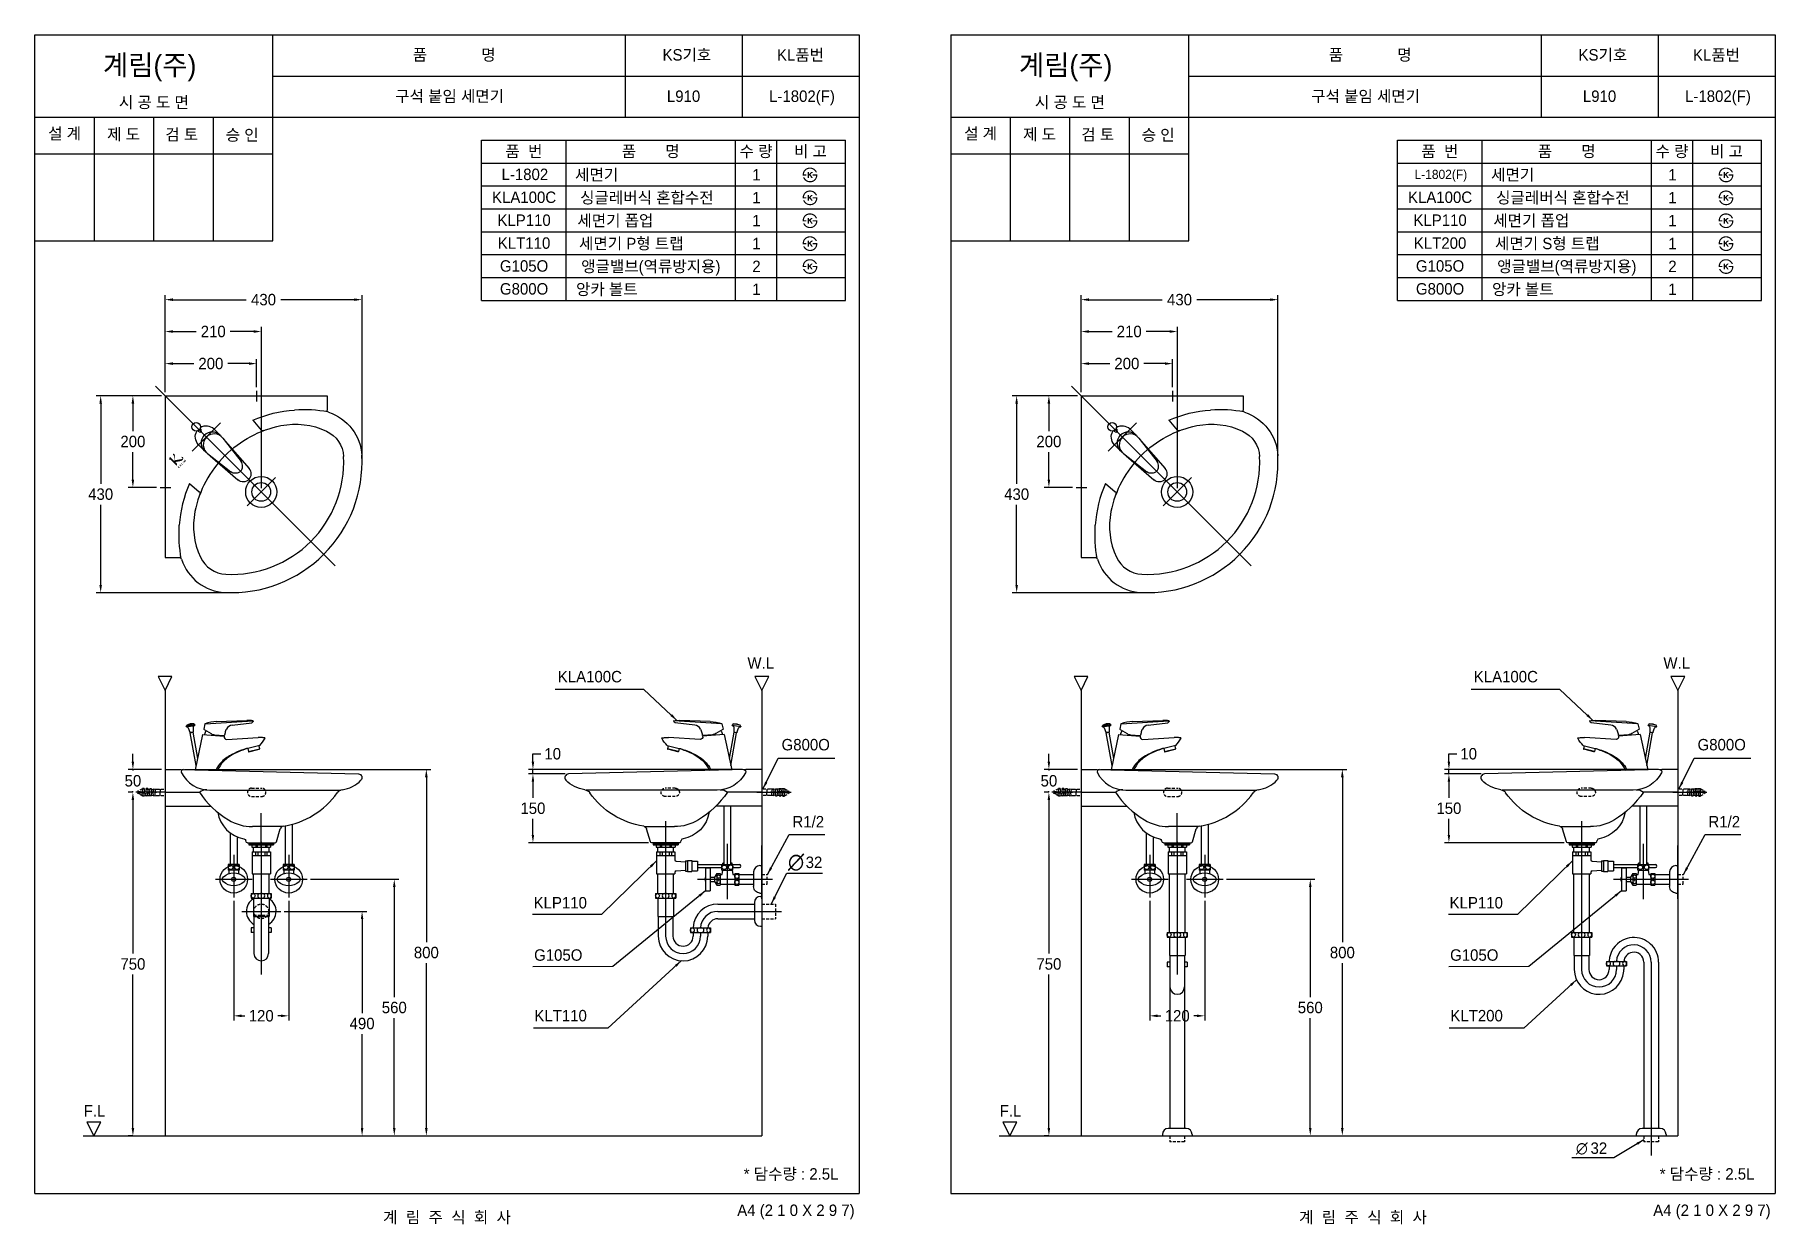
# Model space of a CAD drawing. Header units: millimetres. Extents: x 0 to 3800, y -67 to 2530.
import ezdxf
from ezdxf.enums import TextEntityAlignment as Align
from ezdxf.lldxf.tags import DXFTag

# ---------------------------------------------------------------- set-up
doc = ezdxf.new("R2010")
doc.units = ezdxf.units.MM
doc.linetypes.add('DASHED2', pattern=[9.525, 6.35, -3.175])
for name, color, linetype in [('K로고', 7, 'Continuous'), ('TEXT', 7, 'Continuous'), ('내부선 및 부속', 4, 'Continuous'), ('도각라인', 7, 'Continuous'), ('외형선', 3, 'Continuous'), ('점선', 6, 'DASHED2'), ('중심선', 1, 'DASHED'), ('치수선', 7, 'Continuous')]:
    doc.layers.add(name, color=color, linetype=linetype)
doc.styles.add('140911', font='HBATANG.TTF', dxfattribs={"height": 23})
doc.styles.add('____', font='')
doc.styles.add('타이틀', font='H2GTRM.TTF', dxfattribs={"height": 25})
doc.styles.get('____').set_extended_font_data('굴림')
tags = doc.linetypes.add('DASHDOT', pattern=[70, 31, -13, 13, -13]).pattern_tags.tags
tags[10:11] = [DXFTag(74, 4), DXFTag(75, 0), DXFTag(340, '0'), DXFTag(46, 0.0), DXFTag(50, 0.0), DXFTag(44, 0.0), DXFTag(45, 0.0)]
tags[8:9] = [DXFTag(74, 4), DXFTag(75, 0), DXFTag(340, '0'), DXFTag(46, 0.0), DXFTag(50, 0.0), DXFTag(44, 0.0), DXFTag(45, 0.0)]
tags[6:7] = [DXFTag(74, 4), DXFTag(75, 0), DXFTag(340, '0'), DXFTag(46, 0.0), DXFTag(50, 0.0), DXFTag(44, 0.0), DXFTag(45, 0.0)]
tags[4:5] = [DXFTag(74, 4), DXFTag(75, 0), DXFTag(340, '0'), DXFTag(46, 0.0), DXFTag(50, 0.0), DXFTag(44, 0.0), DXFTag(45, 0.0)]
tags = doc.linetypes.add('DASHED', pattern=[25.72, 12.86, -12.86]).pattern_tags.tags
tags[6:7] = [DXFTag(74, 4), DXFTag(75, 0), DXFTag(340, '0'), DXFTag(46, 0.0), DXFTag(50, 0.0), DXFTag(44, 0.0), DXFTag(45, 0.0)]
tags[4:5] = [DXFTag(74, 4), DXFTag(75, 0), DXFTag(340, '0'), DXFTag(46, 0.0), DXFTag(50, 0.0), DXFTag(44, 0.0), DXFTag(45, 0.0)]
doc.dimstyles.new('MSADIM', dxfattribs={"dimtxt": 33, "dimasz": 17, "dimexe": 10, "dimexo": 7.5, "dimgap": 10, "dimtad": 0, "dimtih": 1, "dimtoh": 1, "dimdec": 0, "dimzin": 1, "dimdsep": 46, "dimtxsty": '____', "dimcen": 11.25, "dimadec": 0, "dimazin": 0, "dimtfac": 1, "dimtdec": 0, "dimtix": 1, "dimtmove": 0, "dimatfit": 3, "dimfxl": 1, "dimtolj": 1, "dimtzin": 1, "dimarcsym": 0})

msp = doc.modelspace()

# ---------------------------------------------------------------- texts
at = {"layer": 'TEXT', "style": '타이틀'}
for p in [(148.7, 2441.8), (2148.7, 2441.8)]:
    msp.add_text('계림(주)', height=44, dxfattribs=at).set_placement(p)
for s, height, p in [('품             명', 25, (915.7, 2486.4)), ('KS기호', 25, (1423.8, 2486.3)), ('KL품번', 25, (1671.8, 2486.1)), ('품             명', 25, (2915.7, 2486.4)), ('KS기호', 25, (3423.8, 2486.3)), ('KL품번', 25, (3671.8, 2486.1)), ('시 공 도 면', 25, (259.9, 2382.7)), ('구석 붙임 세면기', 25, (905.8, 2396)), ('L910', 25, (1416.5, 2396)), ('L-1802(F)', 25, (1675.1, 2396)), ('시 공 도 면', 25, (2259.9, 2382.7)), ('구석 붙임 세면기', 25, (2905.8, 2396)), ('L910', 25, (3416.5, 2396)), ('L-1802(F)', 25, (3675.1, 2396)), ('설 계', 25, (65, 2314.6)), ('제 도', 25, (193.8, 2312.9)), ('검 토', 25, (320.8, 2312.3)), ('승 인', 25, (452.7, 2311.4)), ('설 계', 25, (2065, 2314.6)), ('제 도', 25, (2193.8, 2312.9)), ('검 토', 25, (2320.8, 2312.3)), ('승 인', 25, (2452.7, 2311.4)), ('품  번', 25, (1067.9, 2275.7)), ('품       명', 25, (1344.8, 2275.7)), ('수 량', 25, (1574.8, 2275.7)), ('비 고', 25, (1693.6, 2275.7)), ('품  번', 25, (3067.9, 2275.7)), ('품       명', 25, (3344.8, 2275.7)), ('수 량', 25, (3574.8, 2275.7)), ('비 고', 25, (3693.6, 2275.7)), ('L-1802', 25, (1070, 2225.3)), ('세면기', 25, (1226.7, 2224.4)), ('1', 25, (1575.7, 2224.4)), ('L-1802(F)', 20, (3070, 2225.3)), ('세면기', 25, (3226.7, 2224.4)), ('1', 25, (3575.7, 2224.4)), ('KLA100C', 25, (1068.3, 2175.3)), ('싱글레버식 혼합수전', 25, (1336.4, 2174.4)), ('1', 25, (1575.7, 2174.4)), ('KLA100C', 25, (3068.3, 2175.3)), ('싱글레버식 혼합수전', 25, (3336.4, 2174.4)), ('1', 25, (3575.7, 2174.4)), ('KLP110', 25, (1068.3, 2125.3)), ('세면기 폽업', 25, (1267.6, 2124.4)), ('1', 25, (1575.7, 2124.4)), ('KLP110', 25, (3068.3, 2125.3)), ('세면기 폽업', 25, (3267.6, 2124.4)), ('1', 25, (3575.7, 2124.4)), ('세면기 P형 트랩', 25, (1302.4, 2074.4)), ('세면기 S형 트랩', 25, (3302.4, 2074.4)), ('KLT110', 25, (1068.3, 2075.3)), ('1', 25, (1575.7, 2074.4)), ('KLT200', 25, (3068.3, 2075.3)), ('1', 25, (3575.7, 2074.4)), ('G105O', 25, (1068.3, 2025.3)), ('앵글밸브(역류방지용)', 25, (1345, 2024.4)), ('2', 25, (1575.7, 2024.4)), ('G105O', 25, (3068.3, 2025.3)), ('앵글밸브(역류방지용)', 25, (3345, 2024.4)), ('2', 25, (3575.7, 2024.4)), ('G800O', 25, (1068.3, 1975.3)), ('앙카 볼트', 25, (1249, 1974.4)), ('1', 25, (1575.7, 1974.4)), ('G800O', 25, (3068.3, 1975.3)), ('앙카 볼트', 25, (3249, 1974.4)), ('1', 25, (3575.7, 1974.4)), ('* 담수량 : 2.5L', 25, (1651.3, 42.9)), ('* 담수량 : 2.5L', 25, (3651.3, 42.9)), ('계  림  주  식  회  사', 25, (900, -51.7)), ('계  림  주  식  회  사', 25, (2900, -51.7))]:
    msp.add_text(s, height=height, dxfattribs=at).set_placement(p, align=Align.MIDDLE_CENTER)
for s, p in [('W.L', (1585, 1158.5)), ('W.L', (3585, 1158.5)), ('F.L', (130.3, 180.7)), ('F.L', (2130.3, 180.7))]:
    msp.add_text(s, height=25, dxfattribs=at).set_placement(p, align=Align.MIDDLE)
for p in [(1790, -36.5), (3790, -36.5)]:
    msp.add_text('A4 (2 1 0 X 2 9 7)', height=25, dxfattribs=at).set_placement(p, align=Align.MIDDLE_RIGHT)
at = {"layer": 'TEXT', "char_height": 25, "width": 380.447, "attachment_point": 1, "line_spacing_factor": 0.963855, "style": '타이틀'}
for s, insert in [('\\A1;KLA100C', (1141.9, 1141.1)), ('\\A1;KLA100C', (3141.9, 1141.1)), ('\\A1;G800O', (1630.5, 992.6)), ('\\A1;G800O', (3630.5, 992.6)), ('\\A1;KLP110', (1089.1, 647.5)), ('\\A1;KLP110', (3089.1, 647.5)), ('\\A1;G105O', (1090.2, 533.3)), ('\\A1;G105O', (3090.2, 533.3)), ('\\A1;KLT110', (1090.8, 400.9)), ('\\A1;KLT200', (3090.8, 400.9))]:
    msp.add_mtext(s, dxfattribs=dict(at, insert=insert))
at = {"layer": '치수선'}
for s, height, style, p in [('∅', 35, '____', (1644.4, 706.8)), ('32', 25, '타이틀', (1683.1, 710.7)), ('∅', 25, '140911', (3364.9, 86.5)), ('32', 25, '타이틀', (3396.8, 86.6))]:
    msp.add_text(s, height=height, dxfattribs=dict(at, style=style)).set_placement(p)
at = {"layer": '치수선', "linetype": 'Continuous', "char_height": 25, "width": 380.447, "attachment_point": 1, "line_spacing_factor": 0.963855, "style": '타이틀'}
for insert in [(1654.3, 824.4), (3654.3, 824.4)]:
    msp.add_mtext('\\A1;R1/2', dxfattribs=dict(at, insert=insert))

# ---------------------------------------------------------------- blocks, each defined once
blk = doc.blocks.new('*D1')
at = {"layer": '치수선', "color": 0, "linetype": 'Continuous', "lineweight": -2, "transparency": 16777216}
for p, q in [((284.4, 1749.4), (284.4, 1822.1)), ((301.4, 1812.1), (347.1, 1812.1)), ((467.4, 1812.1), (421.7, 1812.1)), ((484.4, 1760.4), (484.4, 1822.1))]:
    blk.add_line(p, q, dxfattribs=at)
at = {"layer": '치수선', "color": 0, "linetype": 'Continuous', "transparency": 16777216}
for points in [[(301.4, 1814.9), (301.4, 1809.2), (284.4, 1812.1)], [(467.4, 1814.9), (467.4, 1809.2), (484.4, 1812.1)]]:
    blk.add_solid(points, dxfattribs=at)
at = {"layer": '치수선', "color": 0, "linetype": 'Continuous', "transparency": 16777216, "insert": (384.4, 1812.1), "char_height": 25, "attachment_point": 5, "style": '____'}
blk.add_mtext('\\A1;200', dxfattribs=at)
blk = doc.blocks.new('*D2')
at = {"layer": '치수선', "color": 0, "linetype": 'Continuous', "lineweight": -2, "transparency": 16777216}
for p, q in [((284.4, 1749.4), (284.4, 1892.1)), ((301.4, 1882.1), (352.3, 1882.1)), ((477.7, 1882.1), (426.9, 1882.1)), ((494.7, 1539.8), (494.7, 1892.1))]:
    blk.add_line(p, q, dxfattribs=at)
at = {"layer": '치수선', "color": 0, "linetype": 'Continuous', "transparency": 16777216}
for points in [[(301.4, 1885), (301.4, 1879.3), (284.4, 1882.1)], [(477.7, 1885), (477.7, 1879.3), (494.7, 1882.1)]]:
    blk.add_solid(points, dxfattribs=at)
at = {"layer": '치수선', "color": 0, "linetype": 'Continuous', "transparency": 16777216, "insert": (389.6, 1882.1), "char_height": 25, "attachment_point": 5, "style": '____'}
blk.add_mtext('\\A1;210', dxfattribs=at)
blk = doc.blocks.new('*D3')
at = {"layer": '치수선', "color": 0, "linetype": 'Continuous', "lineweight": -2, "transparency": 16777216}
for p, q in [((284.4, 1749.4), (284.4, 1961.7)), ((301.4, 1951.7), (461.7, 1951.7)), ((697.4, 1951.7), (537.1, 1951.7)), ((714.4, 1604.6), (714.4, 1961.7))]:
    blk.add_line(p, q, dxfattribs=at)
at = {"layer": '치수선', "color": 0, "linetype": 'Continuous', "transparency": 16777216}
for points in [[(301.4, 1954.6), (301.4, 1948.9), (284.4, 1951.7)], [(697.4, 1954.6), (697.4, 1948.9), (714.4, 1951.7)]]:
    blk.add_solid(points, dxfattribs=at)
at = {"layer": '치수선', "color": 0, "linetype": 'Continuous', "transparency": 16777216, "insert": (499.4, 1951.7), "char_height": 25, "attachment_point": 5, "style": '____'}
blk.add_mtext('\\A1;430', dxfattribs=at)
blk = doc.blocks.new('*D4')
at = {"layer": '치수선', "color": 0, "linetype": 'Continuous', "lineweight": -2, "transparency": 16777216}
for p, q in [((276.9, 1741.9), (204.2, 1741.9)), ((214.2, 1724.9), (214.2, 1664.7)), ((214.2, 1558.9), (214.2, 1619.1)), ((265.9, 1541.9), (204.2, 1541.9))]:
    blk.add_line(p, q, dxfattribs=at)
at = {"layer": '치수선', "color": 0, "linetype": 'Continuous', "transparency": 16777216}
for points in [[(211.3, 1724.9), (217, 1724.9), (214.2, 1741.9)], [(211.3, 1558.9), (217, 1558.9), (214.2, 1541.9)]]:
    blk.add_solid(points, dxfattribs=at)
at = {"layer": '치수선', "color": 0, "linetype": 'Continuous', "transparency": 16777216, "insert": (214.2, 1641.9), "char_height": 25, "attachment_point": 5, "style": '____'}
blk.add_mtext('\\A1;200', dxfattribs=at)
blk = doc.blocks.new('*D5')
at = {"layer": '치수선', "color": 0, "linetype": 'Continuous', "lineweight": -2, "transparency": 16777216}
for p, q in [((276.9, 1741.9), (133.8, 1741.9)), ((143.8, 1724.9), (143.8, 1549.8)), ((143.8, 1328.9), (143.8, 1504.1)), ((421.8, 1311.9), (133.8, 1311.9))]:
    blk.add_line(p, q, dxfattribs=at)
at = {"layer": '치수선', "color": 0, "linetype": 'Continuous', "transparency": 16777216}
for points in [[(141, 1724.9), (146.6, 1724.9), (143.8, 1741.9)], [(141, 1328.9), (146.6, 1328.9), (143.8, 1311.9)]]:
    blk.add_solid(points, dxfattribs=at)
at = {"layer": '치수선', "color": 0, "linetype": 'Continuous', "transparency": 16777216, "insert": (143.8, 1526.9), "char_height": 25, "attachment_point": 5, "style": '____'}
blk.add_mtext('\\A1;430', dxfattribs=at)
blk = doc.blocks.new('*D6')
at = {"layer": '치수선', "color": 0, "linetype": 'Continuous', "lineweight": -2, "transparency": 16777216}
for p, q in [((214.2, 943.1), (214.2, 960.1)), ((276.9, 926.1), (204.2, 926.1)), ((214.2, 926.1), (214.2, 923.9)), ((213.2, 876.1), (204.2, 876.1)), ((214.2, 876.1), (214.2, 878.3)), ((214.2, 859.1), (214.2, 842.1))]:
    blk.add_line(p, q, dxfattribs=at)
at = {"layer": '치수선', "color": 0, "linetype": 'Continuous', "transparency": 16777216}
for points in [[(211.3, 943.1), (217, 943.1), (214.2, 926.1)], [(211.3, 859.1), (217, 859.1), (214.2, 876.1)]]:
    blk.add_solid(points, dxfattribs=at)
at = {"layer": '치수선', "color": 0, "linetype": 'Continuous', "transparency": 16777216, "insert": (214.2, 901.1), "char_height": 25, "attachment_point": 5, "style": '____'}
blk.add_mtext('\\A1;50', dxfattribs=at)
blk = doc.blocks.new('*D7')
at = {"layer": '치수선', "color": 0, "linetype": 'Continuous', "lineweight": -2, "transparency": 16777216}
for p, q in [((213.2, 876.1), (204.2, 876.1)), ((214.2, 859.1), (214.2, 523.9)), ((214.2, 143.1), (214.2, 478.2)), ((213.2, 126.1), (204.2, 126.1))]:
    blk.add_line(p, q, dxfattribs=at)
at = {"layer": '치수선', "color": 0, "linetype": 'Continuous', "transparency": 16777216}
for points in [[(211.3, 859.1), (217, 859.1), (214.2, 876.1)], [(211.3, 143.1), (217, 143.1), (214.2, 126.1)]]:
    blk.add_solid(points, dxfattribs=at)
at = {"layer": '치수선', "color": 0, "linetype": 'Continuous', "transparency": 16777216, "insert": (214.2, 501.1), "char_height": 25, "attachment_point": 5, "style": '____'}
blk.add_mtext('\\A1;750', dxfattribs=at)
blk = doc.blocks.new('*D8')
at = {"layer": '치수선', "color": 0, "linetype": 'Continuous', "lineweight": -2, "transparency": 16777216}
for p, q in [((326.9, 926.1), (864.9, 926.1)), ((854.9, 909.1), (854.9, 548.9)), ((854.9, 143.1), (854.9, 503.3)), ((743.2, 126.1), (864.9, 126.1))]:
    blk.add_line(p, q, dxfattribs=at)
at = {"layer": '치수선', "color": 0, "linetype": 'Continuous', "transparency": 16777216}
for points in [[(852, 909.1), (857.7, 909.1), (854.9, 926.1)], [(852, 143.1), (857.7, 143.1), (854.9, 126.1)]]:
    blk.add_solid(points, dxfattribs=at)
at = {"layer": '치수선', "color": 0, "linetype": 'Continuous', "transparency": 16777216, "insert": (854.9, 526.1), "char_height": 25, "attachment_point": 5, "style": '____'}
blk.add_mtext('\\A1;800', dxfattribs=at)
blk = doc.blocks.new('*D9')
at = {"layer": '치수선', "color": 0, "linetype": 'Continuous', "lineweight": -2, "transparency": 16777216}
for p, q in [((602.3, 686.1), (794.9, 686.1)), ((784.9, 669.1), (784.9, 428.9)), ((784.9, 143.1), (784.9, 383.3)), ((779.6, 126.1), (794.9, 126.1))]:
    blk.add_line(p, q, dxfattribs=at)
at = {"layer": '치수선', "color": 0, "linetype": 'Continuous', "transparency": 16777216}
for points in [[(782.1, 669.1), (787.7, 669.1), (784.9, 686.1)], [(782.1, 143.1), (787.7, 143.1), (784.9, 126.1)]]:
    blk.add_solid(points, dxfattribs=at)
at = {"layer": '치수선', "color": 0, "linetype": 'Continuous', "transparency": 16777216, "insert": (784.9, 406.1), "char_height": 25, "attachment_point": 5, "style": '____'}
blk.add_mtext('\\A1;560', dxfattribs=at)
blk = doc.blocks.new('*D10')
at = {"layer": '치수선', "color": 0, "linetype": 'Continuous', "lineweight": -2, "transparency": 16777216}
for p, q in [((544.7, 616.1), (724.6, 616.1)), ((714.6, 599.1), (714.6, 393.9)), ((714.6, 143.1), (714.6, 348.2)), ((704.5, 126.1), (724.6, 126.1))]:
    blk.add_line(p, q, dxfattribs=at)
at = {"layer": '치수선', "color": 0, "linetype": 'Continuous', "transparency": 16777216}
for points in [[(711.8, 599.1), (717.4, 599.1), (714.6, 616.1)], [(711.8, 143.1), (717.4, 143.1), (714.6, 126.1)]]:
    blk.add_solid(points, dxfattribs=at)
at = {"layer": '치수선', "color": 0, "linetype": 'Continuous', "transparency": 16777216, "insert": (714.6, 371.1), "char_height": 25, "attachment_point": 5, "style": '____'}
blk.add_mtext('\\A1;490', dxfattribs=at)
blk = doc.blocks.new('*D11')
at = {"layer": '치수선', "color": 0, "linetype": 'Continuous', "lineweight": -2, "transparency": 16777216}
for p, q in [((434.4, 639.1), (434.4, 378)), ((554.4, 639.1), (554.4, 378)), ((451.4, 388), (458.5, 388)), ((537.4, 388), (530.3, 388))]:
    blk.add_line(p, q, dxfattribs=at)
at = {"layer": '치수선', "color": 0, "linetype": 'Continuous', "transparency": 16777216}
for points in [[(451.4, 390.9), (451.4, 385.2), (434.4, 388)], [(537.4, 390.9), (537.4, 385.2), (554.4, 388)]]:
    blk.add_solid(points, dxfattribs=at)
at = {"layer": '치수선', "color": 0, "linetype": 'Continuous', "transparency": 16777216, "insert": (494.4, 388), "char_height": 25, "attachment_point": 5, "style": '____'}
blk.add_mtext('\\A1;120', dxfattribs=at)
blk = doc.blocks.new('*D12')
at = {"layer": '치수선', "color": 0, "linetype": 'Continuous', "lineweight": -2, "transparency": 16777216}
for p, q in [((1087.6, 943.1), (1087.6, 960.1)), ((1087.6, 960.1), (1104.6, 960.1)), ((1544.9, 926.1), (1077.6, 926.1)), ((1157.7, 916.1), (1077.6, 916.1)), ((1087.6, 916.1), (1087.6, 926.1)), ((1087.6, 899.1), (1087.6, 882.1))]:
    blk.add_line(p, q, dxfattribs=at)
at = {"layer": '치수선', "color": 0, "linetype": 'Continuous', "transparency": 16777216}
for points in [[(1084.8, 943.1), (1090.4, 943.1), (1087.6, 926.1)], [(1084.8, 899.1), (1090.4, 899.1), (1087.6, 916.1)]]:
    blk.add_solid(points, dxfattribs=at)
at = {"layer": '치수선', "color": 0, "linetype": 'Continuous', "transparency": 16777216, "insert": (1130.8, 960.1), "char_height": 25, "attachment_point": 5, "style": '____'}
blk.add_mtext('\\A1;10', dxfattribs=at)
blk = doc.blocks.new('*D13')
at = {"layer": '치수선', "color": 0, "linetype": 'Continuous', "lineweight": -2, "transparency": 16777216}
for p, q in [((1157.7, 916.1), (1077.6, 916.1)), ((1087.6, 899.1), (1087.6, 863.9)), ((1087.6, 783.1), (1087.6, 818.2)), ((1339.6, 766.1), (1077.6, 766.1))]:
    blk.add_line(p, q, dxfattribs=at)
at = {"layer": '치수선', "color": 0, "linetype": 'Continuous', "transparency": 16777216}
for points in [[(1084.8, 899.1), (1090.4, 899.1), (1087.6, 916.1)], [(1084.8, 783.1), (1090.4, 783.1), (1087.6, 766.1)]]:
    blk.add_solid(points, dxfattribs=at)
at = {"layer": '치수선', "color": 0, "linetype": 'Continuous', "transparency": 16777216, "insert": (1087.6, 841.1), "char_height": 25, "attachment_point": 5, "style": '____'}
blk.add_mtext('\\A1;150', dxfattribs=at)
blk = doc.blocks.new('*D14')
at = {"layer": '치수선', "color": 0, "linetype": 'Continuous', "lineweight": -2, "transparency": 16777216}
for p, q in [((2284.4, 1749.4), (2284.4, 1822.1)), ((2301.4, 1812.1), (2347.1, 1812.1)), ((2467.4, 1812.1), (2421.7, 1812.1)), ((2484.4, 1760.4), (2484.4, 1822.1))]:
    blk.add_line(p, q, dxfattribs=at)
at = {"layer": '치수선', "color": 0, "linetype": 'Continuous', "transparency": 16777216}
for points in [[(2301.4, 1814.9), (2301.4, 1809.2), (2284.4, 1812.1)], [(2467.4, 1814.9), (2467.4, 1809.2), (2484.4, 1812.1)]]:
    blk.add_solid(points, dxfattribs=at)
at = {"layer": '치수선', "color": 0, "linetype": 'Continuous', "transparency": 16777216, "insert": (2384.4, 1812.1), "char_height": 25, "attachment_point": 5, "style": '____'}
blk.add_mtext('\\A1;200', dxfattribs=at)
blk = doc.blocks.new('*D15')
at = {"layer": '치수선', "color": 0, "linetype": 'Continuous', "lineweight": -2, "transparency": 16777216}
for p, q in [((2284.4, 1749.4), (2284.4, 1892.1)), ((2301.4, 1882.1), (2352.3, 1882.1)), ((2477.7, 1882.1), (2426.9, 1882.1)), ((2494.7, 1539.8), (2494.7, 1892.1))]:
    blk.add_line(p, q, dxfattribs=at)
at = {"layer": '치수선', "color": 0, "linetype": 'Continuous', "transparency": 16777216}
for points in [[(2301.4, 1885), (2301.4, 1879.3), (2284.4, 1882.1)], [(2477.7, 1885), (2477.7, 1879.3), (2494.7, 1882.1)]]:
    blk.add_solid(points, dxfattribs=at)
at = {"layer": '치수선', "color": 0, "linetype": 'Continuous', "transparency": 16777216, "insert": (2389.6, 1882.1), "char_height": 25, "attachment_point": 5, "style": '____'}
blk.add_mtext('\\A1;210', dxfattribs=at)
blk = doc.blocks.new('*D16')
at = {"layer": '치수선', "color": 0, "linetype": 'Continuous', "lineweight": -2, "transparency": 16777216}
for p, q in [((2284.4, 1749.4), (2284.4, 1961.7)), ((2301.4, 1951.7), (2461.7, 1951.7)), ((2697.4, 1951.7), (2537.1, 1951.7)), ((2714.4, 1604.6), (2714.4, 1961.7))]:
    blk.add_line(p, q, dxfattribs=at)
at = {"layer": '치수선', "color": 0, "linetype": 'Continuous', "transparency": 16777216}
for points in [[(2301.4, 1954.6), (2301.4, 1948.9), (2284.4, 1951.7)], [(2697.4, 1954.6), (2697.4, 1948.9), (2714.4, 1951.7)]]:
    blk.add_solid(points, dxfattribs=at)
at = {"layer": '치수선', "color": 0, "linetype": 'Continuous', "transparency": 16777216, "insert": (2499.4, 1951.7), "char_height": 25, "attachment_point": 5, "style": '____'}
blk.add_mtext('\\A1;430', dxfattribs=at)
blk = doc.blocks.new('*D17')
at = {"layer": '치수선', "color": 0, "linetype": 'Continuous', "lineweight": -2, "transparency": 16777216}
for p, q in [((2276.9, 1741.9), (2204.2, 1741.9)), ((2214.2, 1724.9), (2214.2, 1664.7)), ((2214.2, 1558.9), (2214.2, 1619.1)), ((2265.9, 1541.9), (2204.2, 1541.9))]:
    blk.add_line(p, q, dxfattribs=at)
at = {"layer": '치수선', "color": 0, "linetype": 'Continuous', "transparency": 16777216}
for points in [[(2211.3, 1724.9), (2217, 1724.9), (2214.2, 1741.9)], [(2211.3, 1558.9), (2217, 1558.9), (2214.2, 1541.9)]]:
    blk.add_solid(points, dxfattribs=at)
at = {"layer": '치수선', "color": 0, "linetype": 'Continuous', "transparency": 16777216, "insert": (2214.2, 1641.9), "char_height": 25, "attachment_point": 5, "style": '____'}
blk.add_mtext('\\A1;200', dxfattribs=at)
blk = doc.blocks.new('*D18')
at = {"layer": '치수선', "color": 0, "linetype": 'Continuous', "lineweight": -2, "transparency": 16777216}
for p, q in [((2276.9, 1741.9), (2133.8, 1741.9)), ((2143.8, 1724.9), (2143.8, 1549.8)), ((2143.8, 1328.9), (2143.8, 1504.1)), ((2421.8, 1311.9), (2133.8, 1311.9))]:
    blk.add_line(p, q, dxfattribs=at)
at = {"layer": '치수선', "color": 0, "linetype": 'Continuous', "transparency": 16777216}
for points in [[(2141, 1724.9), (2146.6, 1724.9), (2143.8, 1741.9)], [(2141, 1328.9), (2146.6, 1328.9), (2143.8, 1311.9)]]:
    blk.add_solid(points, dxfattribs=at)
at = {"layer": '치수선', "color": 0, "linetype": 'Continuous', "transparency": 16777216, "insert": (2143.8, 1526.9), "char_height": 25, "attachment_point": 5, "style": '____'}
blk.add_mtext('\\A1;430', dxfattribs=at)
blk = doc.blocks.new('*D19')
at = {"layer": '치수선', "color": 0, "linetype": 'Continuous', "lineweight": -2, "transparency": 16777216}
for p, q in [((2214.2, 943.1), (2214.2, 960.1)), ((2276.9, 926.1), (2204.2, 926.1)), ((2214.2, 926.1), (2214.2, 923.9)), ((2213.2, 876.1), (2204.2, 876.1)), ((2214.2, 876.1), (2214.2, 878.3)), ((2214.2, 859.1), (2214.2, 842.1))]:
    blk.add_line(p, q, dxfattribs=at)
at = {"layer": '치수선', "color": 0, "linetype": 'Continuous', "transparency": 16777216}
for points in [[(2211.3, 943.1), (2217, 943.1), (2214.2, 926.1)], [(2211.3, 859.1), (2217, 859.1), (2214.2, 876.1)]]:
    blk.add_solid(points, dxfattribs=at)
at = {"layer": '치수선', "color": 0, "linetype": 'Continuous', "transparency": 16777216, "insert": (2214.2, 901.1), "char_height": 25, "attachment_point": 5, "style": '____'}
blk.add_mtext('\\A1;50', dxfattribs=at)
blk = doc.blocks.new('*D20')
at = {"layer": '치수선', "color": 0, "linetype": 'Continuous', "lineweight": -2, "transparency": 16777216}
for p, q in [((2213.2, 876.1), (2204.2, 876.1)), ((2214.2, 859.1), (2214.2, 523.9)), ((2214.2, 143.1), (2214.2, 478.2)), ((2213.2, 126.1), (2204.2, 126.1))]:
    blk.add_line(p, q, dxfattribs=at)
at = {"layer": '치수선', "color": 0, "linetype": 'Continuous', "transparency": 16777216}
for points in [[(2211.3, 859.1), (2217, 859.1), (2214.2, 876.1)], [(2211.3, 143.1), (2217, 143.1), (2214.2, 126.1)]]:
    blk.add_solid(points, dxfattribs=at)
at = {"layer": '치수선', "color": 0, "linetype": 'Continuous', "transparency": 16777216, "insert": (2214.2, 501.1), "char_height": 25, "attachment_point": 5, "style": '____'}
blk.add_mtext('\\A1;750', dxfattribs=at)
blk = doc.blocks.new('*D21')
at = {"layer": '치수선', "color": 0, "linetype": 'Continuous', "lineweight": -2, "transparency": 16777216}
for p, q in [((2326.9, 926.1), (2864.9, 926.1)), ((2854.9, 909.1), (2854.9, 548.9)), ((2854.9, 143.1), (2854.9, 503.3)), ((2743.2, 126.1), (2864.9, 126.1))]:
    blk.add_line(p, q, dxfattribs=at)
at = {"layer": '치수선', "color": 0, "linetype": 'Continuous', "transparency": 16777216}
for points in [[(2852, 909.1), (2857.7, 909.1), (2854.9, 926.1)], [(2852, 143.1), (2857.7, 143.1), (2854.9, 126.1)]]:
    blk.add_solid(points, dxfattribs=at)
at = {"layer": '치수선', "color": 0, "linetype": 'Continuous', "transparency": 16777216, "insert": (2854.9, 526.1), "char_height": 25, "attachment_point": 5, "style": '____'}
blk.add_mtext('\\A1;800', dxfattribs=at)
blk = doc.blocks.new('*D22')
at = {"layer": '치수선', "color": 0, "linetype": 'Continuous', "lineweight": -2, "transparency": 16777216}
for p, q in [((2602.3, 686.1), (2794.9, 686.1)), ((2784.9, 669.1), (2784.9, 428.9)), ((2784.9, 143.1), (2784.9, 383.3)), ((2779.6, 126.1), (2794.9, 126.1))]:
    blk.add_line(p, q, dxfattribs=at)
at = {"layer": '치수선', "color": 0, "linetype": 'Continuous', "transparency": 16777216}
for points in [[(2782.1, 669.1), (2787.7, 669.1), (2784.9, 686.1)], [(2782.1, 143.1), (2787.7, 143.1), (2784.9, 126.1)]]:
    blk.add_solid(points, dxfattribs=at)
at = {"layer": '치수선', "color": 0, "linetype": 'Continuous', "transparency": 16777216, "insert": (2784.9, 406.1), "char_height": 25, "attachment_point": 5, "style": '____'}
blk.add_mtext('\\A1;560', dxfattribs=at)
blk = doc.blocks.new('*D23')
at = {"layer": '치수선', "color": 0, "linetype": 'Continuous', "lineweight": -2, "transparency": 16777216}
for p, q in [((2434.4, 639.1), (2434.4, 378)), ((2554.4, 639.1), (2554.4, 378)), ((2451.4, 388), (2458.5, 388)), ((2537.4, 388), (2530.3, 388))]:
    blk.add_line(p, q, dxfattribs=at)
at = {"layer": '치수선', "color": 0, "linetype": 'Continuous', "transparency": 16777216}
for points in [[(2451.4, 390.9), (2451.4, 385.2), (2434.4, 388)], [(2537.4, 390.9), (2537.4, 385.2), (2554.4, 388)]]:
    blk.add_solid(points, dxfattribs=at)
at = {"layer": '치수선', "color": 0, "linetype": 'Continuous', "transparency": 16777216, "insert": (2494.4, 388), "char_height": 25, "attachment_point": 5, "style": '____'}
blk.add_mtext('\\A1;120', dxfattribs=at)
blk = doc.blocks.new('*D24')
at = {"layer": '치수선', "color": 0, "linetype": 'Continuous', "lineweight": -2, "transparency": 16777216}
for p, q in [((3087.6, 943.1), (3087.6, 960.1)), ((3087.6, 960.1), (3104.6, 960.1)), ((3544.9, 926.1), (3077.6, 926.1)), ((3157.7, 916.1), (3077.6, 916.1)), ((3087.6, 916.1), (3087.6, 926.1)), ((3087.6, 899.1), (3087.6, 882.1))]:
    blk.add_line(p, q, dxfattribs=at)
at = {"layer": '치수선', "color": 0, "linetype": 'Continuous', "transparency": 16777216}
for points in [[(3084.8, 943.1), (3090.4, 943.1), (3087.6, 926.1)], [(3084.8, 899.1), (3090.4, 899.1), (3087.6, 916.1)]]:
    blk.add_solid(points, dxfattribs=at)
at = {"layer": '치수선', "color": 0, "linetype": 'Continuous', "transparency": 16777216, "insert": (3130.8, 960.1), "char_height": 25, "attachment_point": 5, "style": '____'}
blk.add_mtext('\\A1;10', dxfattribs=at)
blk = doc.blocks.new('*D25')
at = {"layer": '치수선', "color": 0, "linetype": 'Continuous', "lineweight": -2, "transparency": 16777216}
for p, q in [((3157.7, 916.1), (3077.6, 916.1)), ((3087.6, 899.1), (3087.6, 863.9)), ((3087.6, 783.1), (3087.6, 818.2)), ((3339.6, 766.1), (3077.6, 766.1))]:
    blk.add_line(p, q, dxfattribs=at)
at = {"layer": '치수선', "color": 0, "linetype": 'Continuous', "transparency": 16777216}
for points in [[(3084.8, 899.1), (3090.4, 899.1), (3087.6, 916.1)], [(3084.8, 783.1), (3090.4, 783.1), (3087.6, 766.1)]]:
    blk.add_solid(points, dxfattribs=at)
at = {"layer": '치수선', "color": 0, "linetype": 'Continuous', "transparency": 16777216, "insert": (3087.6, 841.1), "char_height": 25, "attachment_point": 5, "style": '____'}
blk.add_mtext('\\A1;150', dxfattribs=at)

# ---------------------------------------------------------------- dimensions: what is measured, and where the dimension line sits
at = {"layer": '치수선', "linetype": 'Continuous'}
for base, p1, p2, picture, middle in [((714.4, 1951.7), (284.4, 1741.9), (714.4, 1597.1), '*D3', (499.4, 1951.7)), ((2714.4, 1951.7), (2284.4, 1741.9), (2714.4, 1597.1), '*D16', (2499.4, 1951.7)), ((494.7, 1882.1), (284.4, 1741.9), (494.7, 1532.3), '*D2', (389.6, 1882.1)), ((2494.7, 1882.1), (2284.4, 1741.9), (2494.7, 1532.3), '*D15', (2389.6, 1882.1)), ((484.4, 1812.1), (284.4, 1741.9), (484.4, 1752.9), '*D1', (384.4, 1812.1)), ((2484.4, 1812.1), (2284.4, 1741.9), (2484.4, 1752.9), '*D14', (2384.4, 1812.1)), ((554.4, 388), (434.4, 646.6), (554.4, 646.6), '*D11', (494.4, 388)), ((2554.4, 388), (2434.4, 646.6), (2554.4, 646.6), '*D23', (2494.4, 388))]:
    dim = msp.add_linear_dim(base=base, p1=p1, p2=p2, dimstyle='MSADIM', override={"dimtxt": 25}, dxfattribs=at)
    dim.commit()
    dim.dimension.update_dxf_attribs({"geometry": picture, "text_midpoint": middle, "dimtype": 160})
for base, p1, p2, picture, middle in [((143.8, 1311.9), (284.4, 1741.9), (429.3, 1311.9), '*D5', (143.8, 1526.9)), ((214.2, 1741.9), (273.4, 1541.9), (284.4, 1741.9), '*D4', (214.2, 1641.9)), ((2143.8, 1311.9), (2284.4, 1741.9), (2429.3, 1311.9), '*D18', (2143.8, 1526.9)), ((2214.2, 1741.9), (2273.4, 1541.9), (2284.4, 1741.9), '*D17', (2214.2, 1641.9)), ((1087.6, 916.1), (1552.4, 926.1), (1165.2, 916.1), '*D12', (1130.8, 960.1)), ((3087.6, 916.1), (3552.4, 926.1), (3165.2, 916.1), '*D24', (3130.8, 960.1)), ((854.9, 126.1), (319.4, 926.1), (735.7, 126.1), '*D8', (854.9, 526.1)), ((2854.9, 126.1), (2319.4, 926.1), (2735.7, 126.1), '*D21', (2854.9, 526.1)), ((784.9, 126.1), (594.8, 686.1), (772.1, 126.1), '*D9', (784.9, 406.1)), ((2784.9, 126.1), (2594.8, 686.1), (2772.1, 126.1), '*D22', (2784.9, 406.1)), ((714.6, 126.1), (537.2, 616.1), (697, 126.1), '*D10', (714.6, 371.1))]:
    dim = msp.add_linear_dim(base=base, p1=p1, p2=p2, angle=90, dimstyle='MSADIM', override={"dimtxt": 25}, dxfattribs=at)
    dim.commit()
    dim.dimension.update_dxf_attribs({"geometry": picture, "text_midpoint": middle, "dimtype": 160})
for base, p1, p2, picture, middle in [((214.2, 876.1), (284.4, 926.1), (220.7, 876.1), '*D6', (214.2, 901.1)), ((2214.2, 876.1), (2284.4, 926.1), (2220.7, 876.1), '*D19', (2214.2, 901.1)), ((1087.6, 766.1), (1165.2, 916.1), (1347.1, 766.1), '*D13', (1087.6, 841.1)), ((3087.6, 766.1), (3165.2, 916.1), (3347.1, 766.1), '*D25', (3087.6, 841.1)), ((214.2, 126.1), (220.7, 876.1), (220.7, 126.1), '*D7', (214.2, 501.1)), ((2214.2, 126.1), (2220.7, 876.1), (2220.7, 126.1), '*D20', (2214.2, 501.1))]:
    dim = msp.add_linear_dim(base=base, p1=p1, p2=p2, angle=90, dimstyle='MSADIM', override={"dimtxt": 25}, dxfattribs=at)
    dim.commit()
    dim.dimension.update_dxf_attribs({"geometry": picture, "text_midpoint": middle})

# ---------------------------------------------------------------- hatches: boundary and pattern name
at = {"layer": 'K로고'}
h = msp.add_hatch(color=7, dxfattribs=at)
h.dxf.hatch_style = 1
edge = h.paths.add_edge_path()
edge.add_spline(control_points=[(304.3, 1599.7), (300.5, 1603.5), (296.4, 1607.6), (296.4, 1607.6)], knot_values=[8, 8, 8, 8, 8.533916, 8.533916, 8.533916, 8.533916], degree=3, periodic=0)
edge.add_spline(control_points=[(296.4, 1607.6), (295.8, 1608.2), (295.3, 1608.2), (294.8, 1607.8)], knot_values=[7, 7, 7, 7, 8, 8, 8, 8], degree=3, periodic=0)
edge.add_spline(control_points=[(294.8, 1607.8), (294.5, 1607.4), (294.2, 1606.9), (294, 1606.3)], knot_values=[6, 6, 6, 6, 7, 7, 7, 7], degree=3, periodic=0)
edge.add_spline(control_points=[(294, 1606.3), (293.9, 1605.8), (293.7, 1605.3), (293.6, 1604.8)], knot_values=[5, 5, 5, 5, 6, 6, 6, 6], degree=3, periodic=0)
edge.add_spline(control_points=[(293.6, 1604.8), (293.4, 1604), (293.2, 1603.1), (293.1, 1602.2)], knot_values=[4, 4, 4, 4, 5, 5, 5, 5], degree=3, periodic=0)
edge.add_spline(control_points=[(293.1, 1602.2), (293.6, 1602.5), (294.1, 1602.7), (294.8, 1602.8)], knot_values=[3, 3, 3, 3, 4, 4, 4, 4], degree=3, periodic=0)
edge.add_spline(control_points=[(294.8, 1602.8), (295.4, 1602.9), (296.1, 1602.5), (297, 1601.7)], knot_values=[2, 2, 2, 2, 3, 3, 3, 3], degree=3, periodic=0)
edge.add_spline(control_points=[(297, 1601.7), (297, 1601.7), (309.8, 1588.8), (309.8, 1588.8)], knot_values=[1, 1, 1, 1, 2, 2, 2, 2], degree=3, periodic=0)
edge.add_spline(control_points=[(309.8, 1588.8), (309.8, 1588.8), (310.8, 1593.3), (310.8, 1593.3)], knot_values=[0, 0, 0, 0, 1, 1, 1, 1], degree=3, periodic=0)
edge.add_spline(control_points=[(310.8, 1593.3), (310.8, 1593.3), (309.6, 1594.5), (307.9, 1596.2)], knot_values=[8.711966, 8.711966, 8.711966, 8.711966, 9, 9, 9, 9], degree=3, periodic=0)
edge.add_spline(control_points=[(307.9, 1596.2), (307.5, 1596.5), (307.1, 1596.9), (306.7, 1597.4)], knot_values=[8.647765, 8.647765, 8.647765, 8.647765, 8.711966, 8.711966, 8.711966, 8.711966], degree=3, periodic=0)
edge.add_spline(control_points=[(306.7, 1597.4), (310.4, 1597.8), (316.2, 1598.6), (319.4, 1599.7)], knot_values=[0, 0, 0, 0, 0.922238, 0.922238, 0.922238, 0.922238], degree=3, periodic=0)
edge.add_spline(control_points=[(319.4, 1599.7), (320.8, 1600.1), (321.8, 1600.7), (322.3, 1601.2)], knot_values=[11, 11, 11, 11, 12, 12, 12, 12], degree=3, periodic=0)
edge.add_spline(control_points=[(322.3, 1601.2), (322.8, 1601.7), (323.2, 1602.1), (323.4, 1602.6)], knot_values=[10.498506, 10.498506, 10.498506, 10.498506, 11, 11, 11, 11], degree=3, periodic=0)
edge.add_spline(control_points=[(323.3, 1602.4), (323.7, 1603.3), (323.6, 1604.3), (323, 1605)], knot_values=[3.097028, 3.097028, 3.097028, 3.097028, 4, 4, 4, 4], degree=3, periodic=0)
edge.add_spline(control_points=[(323, 1605), (322.5, 1604.5), (321.7, 1604.1), (320.6, 1603.7)], knot_values=[5, 5, 5, 5, 6, 6, 6, 6], degree=3, periodic=0)
edge.add_spline(control_points=[(320.6, 1603.7), (319.4, 1603.4), (318.2, 1603.1), (316.9, 1602.9)], knot_values=[4, 4, 4, 4, 5, 5, 5, 5], degree=3, periodic=0)
edge.add_spline(control_points=[(316.9, 1602.9), (316.9, 1602.9), (305.9, 1601.1), (305.2, 1601)], knot_values=[3, 3, 3, 3, 4, 4, 4, 4], degree=3, periodic=0)
edge.add_spline(control_points=[(305.2, 1601), (305.2, 1601), (305.2, 1601), (305.2, 1601)], knot_values=[2.993956, 2.993956, 2.993956, 2.993956, 3, 3, 3, 3], degree=3, periodic=0)
edge.add_spline(control_points=[(305.2, 1601), (305.5, 1602.9), (305.7, 1604.9), (305.9, 1606.8)], knot_values=[2, 2, 2, 2, 2.998114, 2.998114, 2.998114, 2.998114], degree=3, periodic=0)
edge.add_spline(control_points=[(305.9, 1606.8), (306, 1608.3), (306, 1611.4), (305.6, 1612.9)], knot_values=[1, 1, 1, 1, 2, 2, 2, 2], degree=3, periodic=0)
edge.add_spline(control_points=[(305.6, 1612.9), (305.1, 1614.4), (303.9, 1615.4), (302.5, 1615.8)], knot_values=[0, 0, 0, 0, 1, 1, 1, 1], degree=3, periodic=0)
edge.add_spline(control_points=[(302.5, 1615.8), (302.1, 1614.7), (301.7, 1613.6), (301.3, 1612.5)], knot_values=[7, 7, 7, 7, 8, 8, 8, 8], degree=3, periodic=0)
edge.add_spline(control_points=[(301.3, 1612.5), (302.4, 1612.5), (303.4, 1611.8), (304, 1610.8)], knot_values=[6, 6, 6, 6, 7, 7, 7, 7], degree=3, periodic=0)
edge.add_spline(control_points=[(304, 1610.8), (304.8, 1609.1), (304.8, 1606), (304.7, 1604.3)], knot_values=[5, 5, 5, 5, 6, 6, 6, 6], degree=3, periodic=0)
edge.add_spline(control_points=[(304.7, 1604.3), (304.6, 1602.7), (304.5, 1601.2), (304.3, 1599.7)], knot_values=[4.370496, 4.370496, 4.370496, 4.370496, 5, 5, 5, 5], degree=3, periodic=0)
h.paths.add_polyline_path([(314.4, 1589.3), (313.7, 1588.6), (313.7, 1586.2), (312.5, 1587.4), (312, 1586.8), (315, 1583.8), (315.6, 1584.4), (314.3, 1585.6), (316.7, 1585.5), (317.5, 1586.3), (314.4, 1586.3)])
h.paths.add_polyline_path([(317.8, 1592.7), (315.7, 1590.6), (318.7, 1587.5), (320.9, 1589.7), (320.4, 1590.2), (318.8, 1588.6), (317.9, 1589.4), (319.5, 1590.9), (319, 1591.4), (317.4, 1589.9), (316.7, 1590.6), (318.3, 1592.2)])
h.paths.add_polyline_path([(319.7, 1594.6), (319.2, 1594.1), (322.2, 1591), (324.2, 1593), (323.7, 1593.5), (322.3, 1592.1)])
h.paths.add_polyline_path([(323, 1597.8), (322.5, 1597.3), (325.5, 1594.3), (326, 1594.8)])
h.paths.add_polyline_path([(325, 1599.9), (324.3, 1599.2), (327.3, 1596.1), (327.9, 1596.7), (325.9, 1598.6), (328.7, 1597.5), (329.1, 1597.9), (327.9, 1600.6), (329.9, 1598.7), (330.4, 1599.2), (327.4, 1602.3), (326.7, 1601.6), (328, 1598.6)])
h = msp.add_hatch(color=7, dxfattribs=at)
h.dxf.hatch_style = 1
edge = h.paths.add_edge_path()
edge.add_spline(control_points=[(323, 1605), (323, 1605), (323, 1605), (323, 1605)], knot_values=[6, 6, 6, 6, 6.015269, 6.015269, 6.015269, 6.015269], degree=3, periodic=0)
edge.add_spline(control_points=[(323, 1605), (323, 1605.1), (322.9, 1605.2), (322.8, 1605.2)], knot_values=[3, 3, 3, 3, 3.097028, 3.097028, 3.097028, 3.097028], degree=3, periodic=0)
edge.add_spline(control_points=[(322.8, 1605.2), (322.2, 1605.8), (321.4, 1606), (320.6, 1605.9)], knot_values=[2, 2, 2, 2, 3, 3, 3, 3], degree=3, periodic=0)
edge.add_spline(control_points=[(320.6, 1605.9), (320.6, 1605.9), (320.9, 1608.6), (320.9, 1608.6)], knot_values=[1, 1, 1, 1, 2, 2, 2, 2], degree=3, periodic=0)
edge.add_spline(control_points=[(320.9, 1608.6), (320.9, 1608.6), (321.4, 1608.8), (322.4, 1608.4)], knot_values=[0, 0, 0, 0, 1, 1, 1, 1], degree=3, periodic=0)
edge.add_spline(control_points=[(322.4, 1608.4), (323.2, 1608.2), (323.9, 1607.5), (324, 1606.4)], knot_values=[5, 5, 5, 5, 6, 6, 6, 6], degree=3, periodic=0)
edge.add_spline(control_points=[(324, 1606.4), (324, 1606.4), (324.4, 1604), (323.3, 1602.4)], knot_values=[4, 4, 4, 4, 5, 5, 5, 5], degree=3, periodic=0)
edge.add_spline(control_points=[(323.3, 1602.4), (323.7, 1603.3), (323.6, 1604.3), (323, 1605)], knot_values=[3.097028, 3.097028, 3.097028, 3.097028, 4, 4, 4, 4], degree=3, periodic=0)
edge.add_spline(control_points=[(320.6, 1603.7), (321.7, 1604.1), (322.5, 1604.5), (323, 1605)], knot_values=[5, 5, 5, 5, 6, 6, 6, 6], degree=3, periodic=0)
at = {"layer": 'TEXT'}
for points in [[(1676.6, 2222.8), (1676.6, 2223.2), (1676.6, 2223.6), (1676.5, 2224), (1676.6, 2224.4), (1676.6, 2224.8), (1676.6, 2225.2), (1676.6, 2225.6), (1676.7, 2226), (1676.7, 2226.4), (1676.8, 2226.8), (1676.8, 2227.2), (1676.9, 2227.6), (1677, 2228), (1677.1, 2228.4), (1677.2, 2228.8), (1677.3, 2229.1), (1677.4, 2229.5), (1677.5, 2229.9), (1677.7, 2230.3), (1677.8, 2230.6), (1678, 2231), (1678.1, 2231.4), (1678.3, 2231.7), (1678.5, 2232.1), (1678.7, 2232.4), (1678.9, 2232.7), (1679.1, 2233.1), (1679.3, 2233.4), (1679.5, 2233.7), (1679.7, 2234), (1680, 2234.3), (1680.5, 2234.9), (1680.8, 2235.2), (1681, 2235.5), (1681.3, 2235.8), (1681.6, 2236.1), (1681.9, 2236.4), (1682.2, 2236.6), (1682.5, 2236.9), (1682.8, 2237.1), (1683.2, 2237.4), (1683.5, 2237.6), (1683.8, 2237.8), (1684.2, 2238), (1684.5, 2238.2), (1684.9, 2238.4), (1685.2, 2238.6), (1685.7, 2238.7), (1686.1, 2238.9), (1686.5, 2239.1), (1686.9, 2239.2), (1687.3, 2239.4), (1687.8, 2239.5), (1688.2, 2239.6), (1688.6, 2239.7), (1689.1, 2239.8), (1689.5, 2239.9), (1690, 2239.9), (1690.5, 2240), (1691, 2240), (1691.4, 2240.1), (1691.9, 2240.1), (1692.4, 2240.1), (1693.2, 2240.1), (1693.6, 2240.1), (1693.9, 2240), (1694.3, 2240), (1694.7, 2240), (1695, 2239.9), (1695.4, 2239.9), (1695.7, 2239.8), (1696.1, 2239.7), (1696.4, 2239.7), (1696.8, 2239.6), (1697.1, 2239.5), (1697.4, 2239.4), (1697.8, 2239.3), (1698.1, 2239.2), (1698.4, 2239.1), (1698.7, 2239), (1699, 2238.9), (1699.4, 2238.7), (1699.7, 2238.6), (1700, 2238.5), (1700.3, 2238.3), (1700.6, 2238.2), (1700.8, 2238), (1701.1, 2237.8), (1701.4, 2237.7), (1701.7, 2237.5), (1702, 2237.3), (1702.2, 2237.1), (1702.5, 2236.9), (1702.8, 2236.7), (1703.2, 2236.4), (1703.6, 2236), (1704, 2235.6), (1704.4, 2235.2), (1704.8, 2234.8), (1705.1, 2234.4), (1705.5, 2234), (1705.8, 2233.6), (1706.1, 2233.1), (1706.4, 2232.6), (1706.7, 2232.2), (1707, 2231.7), (1707.3, 2231.1), (1707.5, 2230.6), (1707.8, 2230.1), (1708, 2229.5), (1708, 2229.5), (1704.9, 2229.5), (1704.9, 2229.5), (1704.8, 2229.7), (1704.8, 2229.9), (1704.7, 2230.1), (1704.6, 2230.2), (1704.6, 2230.4), (1704.5, 2230.6), (1704.4, 2230.7), (1704.3, 2230.9), (1704.2, 2231.1), (1704.1, 2231.2), (1704, 2231.4), (1703.9, 2231.6), (1703.8, 2231.7), (1703.7, 2231.9), (1703.6, 2232.1), (1703.5, 2232.2), (1703.3, 2232.4), (1703.2, 2232.6), (1702.9, 2232.9), (1702.7, 2233.2), (1702.4, 2233.5), (1702.1, 2233.8), (1701.7, 2234.1), (1701.4, 2234.4), (1701, 2234.7), (1700.8, 2234.9), (1700.6, 2235.1), (1700.3, 2235.2), (1700.1, 2235.4), (1699.9, 2235.5), (1699.6, 2235.7), (1699.4, 2235.8), (1699.1, 2236), (1698.9, 2236.1), (1698.6, 2236.2), (1698.4, 2236.4), (1698.1, 2236.5), (1697.9, 2236.6), (1697.6, 2236.7), (1697.4, 2236.8), (1697.1, 2236.9), (1696.8, 2237), (1696.6, 2237), (1696.3, 2237.1), (1696.1, 2237.2), (1695.8, 2237.3), (1695.5, 2237.3), (1695.2, 2237.4), (1695, 2237.4), (1694.7, 2237.5), (1694.4, 2237.5), (1694.1, 2237.5), (1693.8, 2237.6), (1693.6, 2237.6), (1693.3, 2237.6), (1693, 2237.6), (1692.7, 2237.6), (1692.3, 2237.6), (1692, 2237.6), (1691.7, 2237.6), (1691.3, 2237.5), (1691, 2237.5), (1690.7, 2237.5), (1690.3, 2237.4), (1690, 2237.4), (1689.7, 2237.3), (1689.4, 2237.3), (1689.1, 2237.2), (1688.8, 2237.1), (1688.5, 2237), (1688.2, 2237), (1687.9, 2236.9), (1687.6, 2236.8), (1687.3, 2236.7), (1687, 2236.5), (1686.7, 2236.4), (1686.5, 2236.3), (1686.2, 2236.2), (1685.9, 2236), (1685.6, 2235.9), (1685.4, 2235.7), (1685.1, 2235.6), (1684.9, 2235.4), (1684.6, 2235.2), (1684.4, 2235), (1684.1, 2234.9), (1683.9, 2234.7), (1683.7, 2234.5), (1683.4, 2234.3), (1683.2, 2234), (1683, 2233.8), (1682.7, 2233.6), (1682.5, 2233.4), (1682.3, 2233.1), (1682.1, 2232.9), (1681.9, 2232.6), (1681.7, 2232.4), (1681.6, 2232.1), (1681.4, 2231.9), (1681.2, 2231.6), (1681.1, 2231.4), (1680.9, 2231.1), (1680.8, 2230.8), (1680.6, 2230.5), (1680.5, 2230.3), (1680.4, 2230), (1680.3, 2229.7), (1680.2, 2229.4), (1680, 2229.1), (1680, 2228.8), (1679.9, 2228.5), (1679.8, 2228.2), (1679.7, 2227.8), (1679.6, 2227.5), (1679.6, 2227.2), (1679.5, 2226.9), (1679.5, 2226.5), (1679.4, 2226.2), (1679.4, 2225.8), (1679.4, 2225.5), (1679.3, 2225.1), (1679.3, 2225.1), (1684.5, 2225.1), (1684.5, 2225.1), (1684.5, 2225.1), (1684.5, 2222.8), (1684.5, 2222.8), (1684.5, 2222.8), (1676.6, 2222.8)], [(1708.7, 2225.1), (1708.8, 2224.7), (1708.7, 2224.3), (1708.7, 2223.8), (1708.7, 2223.4), (1708.7, 2223), (1708.6, 2222.5), (1708.6, 2222.1), (1708.5, 2221.7), (1708.5, 2221.3), (1708.4, 2220.9), (1708.3, 2220.4), (1708.2, 2220), (1708.1, 2219.6), (1708, 2219.2), (1707.8, 2218.8), (1707.7, 2218.4), (1707.6, 2218), (1707.4, 2217.6), (1707.3, 2217.3), (1707.1, 2216.9), (1706.9, 2216.5), (1706.7, 2216.2), (1706.6, 2215.8), (1706.4, 2215.5), (1706.2, 2215.1), (1705.9, 2214.8), (1705.7, 2214.5), (1705.5, 2214.2), (1705.3, 2213.8), (1705, 2213.5), (1704.8, 2213.2), (1704.5, 2212.9), (1704.2, 2212.6), (1704, 2212.4), (1703.7, 2212.1), (1703.4, 2211.8), (1703.1, 2211.6), (1702.8, 2211.3), (1702.5, 2211.1), (1702.2, 2210.8), (1701.9, 2210.6), (1701.6, 2210.4), (1701.2, 2210.2), (1700.9, 2210), (1700.6, 2209.8), (1700.2, 2209.6), (1699.9, 2209.4), (1699.5, 2209.3), (1699.2, 2209.1), (1698.8, 2209), (1698.4, 2208.8), (1698, 2208.7), (1697.7, 2208.6), (1697.3, 2208.5), (1696.9, 2208.4), (1696.5, 2208.3), (1696.1, 2208.2), (1695.7, 2208.1), (1695.3, 2208.1), (1694.9, 2208), (1694.5, 2208), (1694.1, 2208), (1693.7, 2207.9), (1693.3, 2207.9), (1692.6, 2207.9), (1692, 2208), (1691.3, 2208), (1690.7, 2208.1), (1690.1, 2208.2), (1689.8, 2208.2), (1689.5, 2208.3), (1689.2, 2208.3), (1688.9, 2208.4), (1688.6, 2208.5), (1688.3, 2208.6), (1688, 2208.6), (1687.7, 2208.7), (1687.4, 2208.8), (1687.1, 2208.9), (1686.8, 2209), (1686.6, 2209.1), (1686.3, 2209.2), (1686, 2209.4), (1685.7, 2209.5), (1685.5, 2209.6), (1685.2, 2209.7), (1684.9, 2209.9), (1684.7, 2210), (1684.4, 2210.2), (1684.1, 2210.3), (1683.6, 2210.7), (1683.4, 2210.8), (1683.1, 2211), (1682.8, 2211.2), (1682.6, 2211.4), (1682.4, 2211.6), (1682.1, 2211.8), (1681.9, 2212), (1681.6, 2212.2), (1681.4, 2212.5), (1681.2, 2212.7), (1681, 2212.9), (1680.8, 2213.1), (1680.5, 2213.4), (1680.3, 2213.6), (1680.1, 2213.9), (1679.9, 2214.1), (1679.7, 2214.4), (1679.6, 2214.6), (1679.4, 2214.9), (1679.2, 2215.2), (1679, 2215.5), (1678.8, 2215.7), (1678.7, 2216), (1678.5, 2216.3), (1678.3, 2216.6), (1678.2, 2216.9), (1678, 2217.2), (1677.8, 2217.8), (1677.5, 2218.5), (1677.5, 2218.5), (1680.4, 2218.5), (1680.4, 2218.5), (1680.7, 2218.1), (1680.9, 2217.6), (1681.1, 2217.2), (1681.4, 2216.9), (1681.6, 2216.5), (1681.9, 2216.1), (1682.1, 2215.8), (1682.4, 2215.4), (1682.7, 2215.1), (1682.9, 2214.8), (1683.2, 2214.5), (1683.5, 2214.2), (1683.8, 2213.9), (1684.1, 2213.6), (1684.4, 2213.3), (1684.7, 2213.1), (1684.9, 2212.9), (1685.2, 2212.7), (1685.4, 2212.6), (1685.6, 2212.4), (1685.9, 2212.3), (1686.1, 2212.1), (1686.3, 2212), (1686.6, 2211.9), (1686.8, 2211.7), (1687.1, 2211.6), (1687.3, 2211.5), (1687.6, 2211.4), (1687.9, 2211.3), (1688.1, 2211.2), (1688.4, 2211.1), (1688.7, 2211), (1688.9, 2211), (1689.2, 2210.9), (1689.5, 2210.8), (1689.8, 2210.8), (1690, 2210.7), (1690.3, 2210.7), (1690.6, 2210.6), (1690.9, 2210.6), (1691.2, 2210.6), (1691.5, 2210.5), (1691.8, 2210.5), (1692.1, 2210.5), (1692.4, 2210.5), (1692.7, 2210.5), (1693, 2210.5), (1693.9, 2210.5), (1694.1, 2210.6), (1694.4, 2210.6), (1694.7, 2210.6), (1694.9, 2210.6), (1695.2, 2210.7), (1695.5, 2210.7), (1695.7, 2210.8), (1696, 2210.8), (1696.3, 2210.9), (1696.5, 2210.9), (1696.8, 2211), (1697, 2211.1), (1697.3, 2211.2), (1697.5, 2211.2), (1697.8, 2211.3), (1698, 2211.4), (1698.3, 2211.5), (1698.5, 2211.6), (1698.8, 2211.8), (1699, 2211.9), (1699.2, 2212), (1699.5, 2212.1), (1699.7, 2212.3), (1699.9, 2212.4), (1700.2, 2212.6), (1700.4, 2212.7), (1700.6, 2212.9), (1700.9, 2213), (1701.1, 2213.2), (1701.3, 2213.4), (1701.6, 2213.6), (1701.8, 2213.8), (1702, 2214), (1702.3, 2214.3), (1702.5, 2214.5), (1702.7, 2214.8), (1702.9, 2215), (1703.2, 2215.3), (1703.3, 2215.5), (1703.5, 2215.8), (1703.7, 2216), (1703.9, 2216.3), (1704.1, 2216.6), (1704.2, 2216.9), (1704.4, 2217.2), (1704.5, 2217.4), (1704.7, 2217.7), (1704.8, 2218), (1704.9, 2218.3), (1705.1, 2218.7), (1705.2, 2219), (1705.3, 2219.3), (1705.4, 2219.6), (1705.5, 2220), (1705.6, 2220.3), (1705.6, 2220.6), (1705.7, 2221), (1705.8, 2221.3), (1705.8, 2221.7), (1705.9, 2222.1), (1705.9, 2222.4), (1705.9, 2222.8), (1705.9, 2222.8), (1698.5, 2222.8), (1698.5, 2222.8), (1698.5, 2222.8), (1698.5, 2225.1), (1698.5, 2225.1), (1698.5, 2225.1), (1708.7, 2225.1)], [(1690.3, 2225.8), (1695.1, 2230.2), (1699, 2230.2), (1693.6, 2225.2), (1698.7, 2217.7), (1695.3, 2217.7), (1691.7, 2223.4), (1690.3, 2222.2), (1690.3, 2217.7), (1687.4, 2217.7), (1687.4, 2230.3), (1690.3, 2230.3)], [(3676.6, 2222.8), (3676.6, 2223.2), (3676.6, 2223.6), (3676.5, 2224), (3676.6, 2224.4), (3676.6, 2224.8), (3676.6, 2225.2), (3676.6, 2225.6), (3676.7, 2226), (3676.7, 2226.4), (3676.8, 2226.8), (3676.8, 2227.2), (3676.9, 2227.6), (3677, 2228), (3677.1, 2228.4), (3677.2, 2228.8), (3677.3, 2229.1), (3677.4, 2229.5), (3677.5, 2229.9), (3677.7, 2230.3), (3677.8, 2230.6), (3678, 2231), (3678.1, 2231.4), (3678.3, 2231.7), (3678.5, 2232.1), (3678.7, 2232.4), (3678.9, 2232.7), (3679.1, 2233.1), (3679.3, 2233.4), (3679.5, 2233.7), (3679.7, 2234), (3680, 2234.3), (3680.5, 2234.9), (3680.8, 2235.2), (3681, 2235.5), (3681.3, 2235.8), (3681.6, 2236.1), (3681.9, 2236.4), (3682.2, 2236.6), (3682.5, 2236.9), (3682.8, 2237.1), (3683.2, 2237.4), (3683.5, 2237.6), (3683.8, 2237.8), (3684.2, 2238), (3684.5, 2238.2), (3684.9, 2238.4), (3685.2, 2238.6), (3685.7, 2238.7), (3686.1, 2238.9), (3686.5, 2239.1), (3686.9, 2239.2), (3687.3, 2239.4), (3687.8, 2239.5), (3688.2, 2239.6), (3688.6, 2239.7), (3689.1, 2239.8), (3689.5, 2239.9), (3690, 2239.9), (3690.5, 2240), (3691, 2240), (3691.4, 2240.1), (3691.9, 2240.1), (3692.4, 2240.1), (3693.2, 2240.1), (3693.6, 2240.1), (3693.9, 2240), (3694.3, 2240), (3694.7, 2240), (3695, 2239.9), (3695.4, 2239.9), (3695.7, 2239.8), (3696.1, 2239.7), (3696.4, 2239.7), (3696.8, 2239.6), (3697.1, 2239.5), (3697.4, 2239.4), (3697.8, 2239.3), (3698.1, 2239.2), (3698.4, 2239.1), (3698.7, 2239), (3699, 2238.9), (3699.4, 2238.7), (3699.7, 2238.6), (3700, 2238.5), (3700.3, 2238.3), (3700.6, 2238.2), (3700.8, 2238), (3701.1, 2237.8), (3701.4, 2237.7), (3701.7, 2237.5), (3702, 2237.3), (3702.2, 2237.1), (3702.5, 2236.9), (3702.8, 2236.7), (3703.2, 2236.4), (3703.6, 2236), (3704, 2235.6), (3704.4, 2235.2), (3704.8, 2234.8), (3705.1, 2234.4), (3705.5, 2234), (3705.8, 2233.6), (3706.1, 2233.1), (3706.4, 2232.6), (3706.7, 2232.2), (3707, 2231.7), (3707.3, 2231.1), (3707.5, 2230.6), (3707.8, 2230.1), (3708, 2229.5), (3708, 2229.5), (3704.9, 2229.5), (3704.9, 2229.5), (3704.8, 2229.7), (3704.8, 2229.9), (3704.7, 2230.1), (3704.6, 2230.2), (3704.6, 2230.4), (3704.5, 2230.6), (3704.4, 2230.7), (3704.3, 2230.9), (3704.2, 2231.1), (3704.1, 2231.2), (3704, 2231.4), (3703.9, 2231.6), (3703.8, 2231.7), (3703.7, 2231.9), (3703.6, 2232.1), (3703.5, 2232.2), (3703.3, 2232.4), (3703.2, 2232.6), (3702.9, 2232.9), (3702.7, 2233.2), (3702.4, 2233.5), (3702.1, 2233.8), (3701.7, 2234.1), (3701.4, 2234.4), (3701, 2234.7), (3700.8, 2234.9), (3700.6, 2235.1), (3700.3, 2235.2), (3700.1, 2235.4), (3699.9, 2235.5), (3699.6, 2235.7), (3699.4, 2235.8), (3699.1, 2236), (3698.9, 2236.1), (3698.6, 2236.2), (3698.4, 2236.4), (3698.1, 2236.5), (3697.9, 2236.6), (3697.6, 2236.7), (3697.4, 2236.8), (3697.1, 2236.9), (3696.8, 2237), (3696.6, 2237), (3696.3, 2237.1), (3696.1, 2237.2), (3695.8, 2237.3), (3695.5, 2237.3), (3695.2, 2237.4), (3695, 2237.4), (3694.7, 2237.5), (3694.4, 2237.5), (3694.1, 2237.5), (3693.8, 2237.6), (3693.6, 2237.6), (3693.3, 2237.6), (3693, 2237.6), (3692.7, 2237.6), (3692.3, 2237.6), (3692, 2237.6), (3691.7, 2237.6), (3691.3, 2237.5), (3691, 2237.5), (3690.7, 2237.5), (3690.3, 2237.4), (3690, 2237.4), (3689.7, 2237.3), (3689.4, 2237.3), (3689.1, 2237.2), (3688.8, 2237.1), (3688.5, 2237), (3688.2, 2237), (3687.9, 2236.9), (3687.6, 2236.8), (3687.3, 2236.7), (3687, 2236.5), (3686.7, 2236.4), (3686.5, 2236.3), (3686.2, 2236.2), (3685.9, 2236), (3685.6, 2235.9), (3685.4, 2235.7), (3685.1, 2235.6), (3684.9, 2235.4), (3684.6, 2235.2), (3684.4, 2235), (3684.1, 2234.9), (3683.9, 2234.7), (3683.7, 2234.5), (3683.4, 2234.3), (3683.2, 2234), (3683, 2233.8), (3682.7, 2233.6), (3682.5, 2233.4), (3682.3, 2233.1), (3682.1, 2232.9), (3681.9, 2232.6), (3681.7, 2232.4), (3681.6, 2232.1), (3681.4, 2231.9), (3681.2, 2231.6), (3681.1, 2231.4), (3680.9, 2231.1), (3680.8, 2230.8), (3680.6, 2230.5), (3680.5, 2230.3), (3680.4, 2230), (3680.3, 2229.7), (3680.2, 2229.4), (3680, 2229.1), (3680, 2228.8), (3679.9, 2228.5), (3679.8, 2228.2), (3679.7, 2227.8), (3679.6, 2227.5), (3679.6, 2227.2), (3679.5, 2226.9), (3679.5, 2226.5), (3679.4, 2226.2), (3679.4, 2225.8), (3679.4, 2225.5), (3679.3, 2225.1), (3679.3, 2225.1), (3684.5, 2225.1), (3684.5, 2225.1), (3684.5, 2225.1), (3684.5, 2222.8), (3684.5, 2222.8), (3684.5, 2222.8), (3676.6, 2222.8)], [(3708.7, 2225.1), (3708.8, 2224.7), (3708.7, 2224.3), (3708.7, 2223.8), (3708.7, 2223.4), (3708.7, 2223), (3708.6, 2222.5), (3708.6, 2222.1), (3708.5, 2221.7), (3708.5, 2221.3), (3708.4, 2220.9), (3708.3, 2220.4), (3708.2, 2220), (3708.1, 2219.6), (3708, 2219.2), (3707.8, 2218.8), (3707.7, 2218.4), (3707.6, 2218), (3707.4, 2217.6), (3707.3, 2217.3), (3707.1, 2216.9), (3706.9, 2216.5), (3706.7, 2216.2), (3706.6, 2215.8), (3706.4, 2215.5), (3706.2, 2215.1), (3705.9, 2214.8), (3705.7, 2214.5), (3705.5, 2214.2), (3705.3, 2213.8), (3705, 2213.5), (3704.8, 2213.2), (3704.5, 2212.9), (3704.2, 2212.6), (3704, 2212.4), (3703.7, 2212.1), (3703.4, 2211.8), (3703.1, 2211.6), (3702.8, 2211.3), (3702.5, 2211.1), (3702.2, 2210.8), (3701.9, 2210.6), (3701.6, 2210.4), (3701.2, 2210.2), (3700.9, 2210), (3700.6, 2209.8), (3700.2, 2209.6), (3699.9, 2209.4), (3699.5, 2209.3), (3699.2, 2209.1), (3698.8, 2209), (3698.4, 2208.8), (3698, 2208.7), (3697.7, 2208.6), (3697.3, 2208.5), (3696.9, 2208.4), (3696.5, 2208.3), (3696.1, 2208.2), (3695.7, 2208.1), (3695.3, 2208.1), (3694.9, 2208), (3694.5, 2208), (3694.1, 2208), (3693.7, 2207.9), (3693.3, 2207.9), (3692.6, 2207.9), (3692, 2208), (3691.3, 2208), (3690.7, 2208.1), (3690.1, 2208.2), (3689.8, 2208.2), (3689.5, 2208.3), (3689.2, 2208.3), (3688.9, 2208.4), (3688.6, 2208.5), (3688.3, 2208.6), (3688, 2208.6), (3687.7, 2208.7), (3687.4, 2208.8), (3687.1, 2208.9), (3686.8, 2209), (3686.6, 2209.1), (3686.3, 2209.2), (3686, 2209.4), (3685.7, 2209.5), (3685.5, 2209.6), (3685.2, 2209.7), (3684.9, 2209.9), (3684.7, 2210), (3684.4, 2210.2), (3684.1, 2210.3), (3683.6, 2210.7), (3683.4, 2210.8), (3683.1, 2211), (3682.8, 2211.2), (3682.6, 2211.4), (3682.4, 2211.6), (3682.1, 2211.8), (3681.9, 2212), (3681.6, 2212.2), (3681.4, 2212.5), (3681.2, 2212.7), (3681, 2212.9), (3680.8, 2213.1), (3680.5, 2213.4), (3680.3, 2213.6), (3680.1, 2213.9), (3679.9, 2214.1), (3679.7, 2214.4), (3679.6, 2214.6), (3679.4, 2214.9), (3679.2, 2215.2), (3679, 2215.5), (3678.8, 2215.7), (3678.7, 2216), (3678.5, 2216.3), (3678.3, 2216.6), (3678.2, 2216.9), (3678, 2217.2), (3677.8, 2217.8), (3677.5, 2218.5), (3677.5, 2218.5), (3680.4, 2218.5), (3680.4, 2218.5), (3680.7, 2218.1), (3680.9, 2217.6), (3681.1, 2217.2), (3681.4, 2216.9), (3681.6, 2216.5), (3681.9, 2216.1), (3682.1, 2215.8), (3682.4, 2215.4), (3682.7, 2215.1), (3682.9, 2214.8), (3683.2, 2214.5), (3683.5, 2214.2), (3683.8, 2213.9), (3684.1, 2213.6), (3684.4, 2213.3), (3684.7, 2213.1), (3684.9, 2212.9), (3685.2, 2212.7), (3685.4, 2212.6), (3685.6, 2212.4), (3685.9, 2212.3), (3686.1, 2212.1), (3686.3, 2212), (3686.6, 2211.9), (3686.8, 2211.7), (3687.1, 2211.6), (3687.3, 2211.5), (3687.6, 2211.4), (3687.9, 2211.3), (3688.1, 2211.2), (3688.4, 2211.1), (3688.7, 2211), (3688.9, 2211), (3689.2, 2210.9), (3689.5, 2210.8), (3689.8, 2210.8), (3690, 2210.7), (3690.3, 2210.7), (3690.6, 2210.6), (3690.9, 2210.6), (3691.2, 2210.6), (3691.5, 2210.5), (3691.8, 2210.5), (3692.1, 2210.5), (3692.4, 2210.5), (3692.7, 2210.5), (3693, 2210.5), (3693.9, 2210.5), (3694.1, 2210.6), (3694.4, 2210.6), (3694.7, 2210.6), (3694.9, 2210.6), (3695.2, 2210.7), (3695.5, 2210.7), (3695.7, 2210.8), (3696, 2210.8), (3696.3, 2210.9), (3696.5, 2210.9), (3696.8, 2211), (3697, 2211.1), (3697.3, 2211.2), (3697.5, 2211.2), (3697.8, 2211.3), (3698, 2211.4), (3698.3, 2211.5), (3698.5, 2211.6), (3698.8, 2211.8), (3699, 2211.9), (3699.2, 2212), (3699.5, 2212.1), (3699.7, 2212.3), (3699.9, 2212.4), (3700.2, 2212.6), (3700.4, 2212.7), (3700.6, 2212.9), (3700.9, 2213), (3701.1, 2213.2), (3701.3, 2213.4), (3701.6, 2213.6), (3701.8, 2213.8), (3702, 2214), (3702.3, 2214.3), (3702.5, 2214.5), (3702.7, 2214.8), (3702.9, 2215), (3703.2, 2215.3), (3703.3, 2215.5), (3703.5, 2215.8), (3703.7, 2216), (3703.9, 2216.3), (3704.1, 2216.6), (3704.2, 2216.9), (3704.4, 2217.2), (3704.5, 2217.4), (3704.7, 2217.7), (3704.8, 2218), (3704.9, 2218.3), (3705.1, 2218.7), (3705.2, 2219), (3705.3, 2219.3), (3705.4, 2219.6), (3705.5, 2220), (3705.6, 2220.3), (3705.6, 2220.6), (3705.7, 2221), (3705.8, 2221.3), (3705.8, 2221.7), (3705.9, 2222.1), (3705.9, 2222.4), (3705.9, 2222.8), (3705.9, 2222.8), (3698.5, 2222.8), (3698.5, 2222.8), (3698.5, 2222.8), (3698.5, 2225.1), (3698.5, 2225.1), (3698.5, 2225.1), (3708.7, 2225.1)], [(3690.3, 2225.8), (3695.1, 2230.2), (3699, 2230.2), (3693.6, 2225.2), (3698.7, 2217.7), (3695.3, 2217.7), (3691.7, 2223.4), (3690.3, 2222.2), (3690.3, 2217.7), (3687.4, 2217.7), (3687.4, 2230.3), (3690.3, 2230.3)], [(1676.6, 2172.8), (1676.6, 2173.2), (1676.6, 2173.6), (1676.5, 2174), (1676.6, 2174.4), (1676.6, 2174.8), (1676.6, 2175.2), (1676.6, 2175.6), (1676.7, 2176), (1676.7, 2176.4), (1676.8, 2176.8), (1676.8, 2177.2), (1676.9, 2177.6), (1677, 2178), (1677.1, 2178.4), (1677.2, 2178.8), (1677.3, 2179.1), (1677.4, 2179.5), (1677.5, 2179.9), (1677.7, 2180.3), (1677.8, 2180.6), (1678, 2181), (1678.1, 2181.4), (1678.3, 2181.7), (1678.5, 2182.1), (1678.7, 2182.4), (1678.9, 2182.7), (1679.1, 2183.1), (1679.3, 2183.4), (1679.5, 2183.7), (1679.7, 2184), (1680, 2184.3), (1680.5, 2184.9), (1680.8, 2185.2), (1681, 2185.5), (1681.3, 2185.8), (1681.6, 2186.1), (1681.9, 2186.4), (1682.2, 2186.6), (1682.5, 2186.9), (1682.8, 2187.1), (1683.2, 2187.4), (1683.5, 2187.6), (1683.8, 2187.8), (1684.2, 2188), (1684.5, 2188.2), (1684.9, 2188.4), (1685.2, 2188.6), (1685.7, 2188.7), (1686.1, 2188.9), (1686.5, 2189.1), (1686.9, 2189.2), (1687.3, 2189.4), (1687.8, 2189.5), (1688.2, 2189.6), (1688.6, 2189.7), (1689.1, 2189.8), (1689.5, 2189.9), (1690, 2189.9), (1690.5, 2190), (1691, 2190), (1691.4, 2190.1), (1691.9, 2190.1), (1692.4, 2190.1), (1693.2, 2190.1), (1693.6, 2190.1), (1693.9, 2190), (1694.3, 2190), (1694.7, 2190), (1695, 2189.9), (1695.4, 2189.9), (1695.7, 2189.8), (1696.1, 2189.7), (1696.4, 2189.7), (1696.8, 2189.6), (1697.1, 2189.5), (1697.4, 2189.4), (1697.8, 2189.3), (1698.1, 2189.2), (1698.4, 2189.1), (1698.7, 2189), (1699, 2188.9), (1699.4, 2188.7), (1699.7, 2188.6), (1700, 2188.5), (1700.3, 2188.3), (1700.6, 2188.2), (1700.8, 2188), (1701.1, 2187.8), (1701.4, 2187.7), (1701.7, 2187.5), (1702, 2187.3), (1702.2, 2187.1), (1702.5, 2186.9), (1702.8, 2186.7), (1703.2, 2186.4), (1703.6, 2186), (1704, 2185.6), (1704.4, 2185.2), (1704.8, 2184.8), (1705.1, 2184.4), (1705.5, 2184), (1705.8, 2183.6), (1706.1, 2183.1), (1706.4, 2182.6), (1706.7, 2182.2), (1707, 2181.7), (1707.3, 2181.1), (1707.5, 2180.6), (1707.8, 2180.1), (1708, 2179.5), (1708, 2179.5), (1704.9, 2179.5), (1704.9, 2179.5), (1704.8, 2179.7), (1704.8, 2179.9), (1704.7, 2180.1), (1704.6, 2180.2), (1704.6, 2180.4), (1704.5, 2180.6), (1704.4, 2180.7), (1704.3, 2180.9), (1704.2, 2181.1), (1704.1, 2181.2), (1704, 2181.4), (1703.9, 2181.6), (1703.8, 2181.7), (1703.7, 2181.9), (1703.6, 2182.1), (1703.5, 2182.2), (1703.3, 2182.4), (1703.2, 2182.6), (1702.9, 2182.9), (1702.7, 2183.2), (1702.4, 2183.5), (1702.1, 2183.8), (1701.7, 2184.1), (1701.4, 2184.4), (1701, 2184.7), (1700.8, 2184.9), (1700.6, 2185.1), (1700.3, 2185.2), (1700.1, 2185.4), (1699.9, 2185.5), (1699.6, 2185.7), (1699.4, 2185.8), (1699.1, 2186), (1698.9, 2186.1), (1698.6, 2186.2), (1698.4, 2186.4), (1698.1, 2186.5), (1697.9, 2186.6), (1697.6, 2186.7), (1697.4, 2186.8), (1697.1, 2186.9), (1696.8, 2187), (1696.6, 2187), (1696.3, 2187.1), (1696.1, 2187.2), (1695.8, 2187.3), (1695.5, 2187.3), (1695.2, 2187.4), (1695, 2187.4), (1694.7, 2187.5), (1694.4, 2187.5), (1694.1, 2187.5), (1693.8, 2187.6), (1693.6, 2187.6), (1693.3, 2187.6), (1693, 2187.6), (1692.7, 2187.6), (1692.3, 2187.6), (1692, 2187.6), (1691.7, 2187.6), (1691.3, 2187.5), (1691, 2187.5), (1690.7, 2187.5), (1690.3, 2187.4), (1690, 2187.4), (1689.7, 2187.3), (1689.4, 2187.3), (1689.1, 2187.2), (1688.8, 2187.1), (1688.5, 2187), (1688.2, 2187), (1687.9, 2186.9), (1687.6, 2186.8), (1687.3, 2186.7), (1687, 2186.5), (1686.7, 2186.4), (1686.5, 2186.3), (1686.2, 2186.2), (1685.9, 2186), (1685.6, 2185.9), (1685.4, 2185.7), (1685.1, 2185.6), (1684.9, 2185.4), (1684.6, 2185.2), (1684.4, 2185), (1684.1, 2184.9), (1683.9, 2184.7), (1683.7, 2184.5), (1683.4, 2184.3), (1683.2, 2184), (1683, 2183.8), (1682.7, 2183.6), (1682.5, 2183.4), (1682.3, 2183.1), (1682.1, 2182.9), (1681.9, 2182.6), (1681.7, 2182.4), (1681.6, 2182.1), (1681.4, 2181.9), (1681.2, 2181.6), (1681.1, 2181.4), (1680.9, 2181.1), (1680.8, 2180.8), (1680.6, 2180.5), (1680.5, 2180.3), (1680.4, 2180), (1680.3, 2179.7), (1680.2, 2179.4), (1680, 2179.1), (1680, 2178.8), (1679.9, 2178.5), (1679.8, 2178.2), (1679.7, 2177.8), (1679.6, 2177.5), (1679.6, 2177.2), (1679.5, 2176.9), (1679.5, 2176.5), (1679.4, 2176.2), (1679.4, 2175.8), (1679.4, 2175.5), (1679.3, 2175.1), (1679.3, 2175.1), (1684.5, 2175.1), (1684.5, 2175.1), (1684.5, 2175.1), (1684.5, 2172.8), (1684.5, 2172.8), (1684.5, 2172.8), (1676.6, 2172.8)], [(1708.7, 2175.1), (1708.8, 2174.7), (1708.7, 2174.3), (1708.7, 2173.8), (1708.7, 2173.4), (1708.7, 2173), (1708.6, 2172.5), (1708.6, 2172.1), (1708.5, 2171.7), (1708.5, 2171.3), (1708.4, 2170.9), (1708.3, 2170.4), (1708.2, 2170), (1708.1, 2169.6), (1708, 2169.2), (1707.8, 2168.8), (1707.7, 2168.4), (1707.6, 2168), (1707.4, 2167.6), (1707.3, 2167.3), (1707.1, 2166.9), (1706.9, 2166.5), (1706.7, 2166.2), (1706.6, 2165.8), (1706.4, 2165.5), (1706.2, 2165.1), (1705.9, 2164.8), (1705.7, 2164.5), (1705.5, 2164.2), (1705.3, 2163.8), (1705, 2163.5), (1704.8, 2163.2), (1704.5, 2162.9), (1704.2, 2162.6), (1704, 2162.4), (1703.7, 2162.1), (1703.4, 2161.8), (1703.1, 2161.6), (1702.8, 2161.3), (1702.5, 2161.1), (1702.2, 2160.8), (1701.9, 2160.6), (1701.6, 2160.4), (1701.2, 2160.2), (1700.9, 2160), (1700.6, 2159.8), (1700.2, 2159.6), (1699.9, 2159.4), (1699.5, 2159.3), (1699.2, 2159.1), (1698.8, 2159), (1698.4, 2158.8), (1698, 2158.7), (1697.7, 2158.6), (1697.3, 2158.5), (1696.9, 2158.4), (1696.5, 2158.3), (1696.1, 2158.2), (1695.7, 2158.1), (1695.3, 2158.1), (1694.9, 2158), (1694.5, 2158), (1694.1, 2158), (1693.7, 2157.9), (1693.3, 2157.9), (1692.6, 2157.9), (1692, 2158), (1691.3, 2158), (1690.7, 2158.1), (1690.1, 2158.2), (1689.8, 2158.2), (1689.5, 2158.3), (1689.2, 2158.3), (1688.9, 2158.4), (1688.6, 2158.5), (1688.3, 2158.6), (1688, 2158.6), (1687.7, 2158.7), (1687.4, 2158.8), (1687.1, 2158.9), (1686.8, 2159), (1686.6, 2159.1), (1686.3, 2159.2), (1686, 2159.4), (1685.7, 2159.5), (1685.5, 2159.6), (1685.2, 2159.7), (1684.9, 2159.9), (1684.7, 2160), (1684.4, 2160.2), (1684.1, 2160.3), (1683.6, 2160.7), (1683.4, 2160.8), (1683.1, 2161), (1682.8, 2161.2), (1682.6, 2161.4), (1682.4, 2161.6), (1682.1, 2161.8), (1681.9, 2162), (1681.6, 2162.2), (1681.4, 2162.5), (1681.2, 2162.7), (1681, 2162.9), (1680.8, 2163.1), (1680.5, 2163.4), (1680.3, 2163.6), (1680.1, 2163.9), (1679.9, 2164.1), (1679.7, 2164.4), (1679.6, 2164.6), (1679.4, 2164.9), (1679.2, 2165.2), (1679, 2165.5), (1678.8, 2165.7), (1678.7, 2166), (1678.5, 2166.3), (1678.3, 2166.6), (1678.2, 2166.9), (1678, 2167.2), (1677.8, 2167.8), (1677.5, 2168.5), (1677.5, 2168.5), (1680.4, 2168.5), (1680.4, 2168.5), (1680.7, 2168.1), (1680.9, 2167.6), (1681.1, 2167.2), (1681.4, 2166.9), (1681.6, 2166.5), (1681.9, 2166.1), (1682.1, 2165.8), (1682.4, 2165.4), (1682.7, 2165.1), (1682.9, 2164.8), (1683.2, 2164.5), (1683.5, 2164.2), (1683.8, 2163.9), (1684.1, 2163.6), (1684.4, 2163.3), (1684.7, 2163.1), (1684.9, 2162.9), (1685.2, 2162.7), (1685.4, 2162.6), (1685.6, 2162.4), (1685.9, 2162.3), (1686.1, 2162.1), (1686.3, 2162), (1686.6, 2161.9), (1686.8, 2161.7), (1687.1, 2161.6), (1687.3, 2161.5), (1687.6, 2161.4), (1687.9, 2161.3), (1688.1, 2161.2), (1688.4, 2161.1), (1688.7, 2161), (1688.9, 2161), (1689.2, 2160.9), (1689.5, 2160.8), (1689.8, 2160.8), (1690, 2160.7), (1690.3, 2160.7), (1690.6, 2160.6), (1690.9, 2160.6), (1691.2, 2160.6), (1691.5, 2160.5), (1691.8, 2160.5), (1692.1, 2160.5), (1692.4, 2160.5), (1692.7, 2160.5), (1693, 2160.5), (1693.9, 2160.5), (1694.1, 2160.6), (1694.4, 2160.6), (1694.7, 2160.6), (1694.9, 2160.6), (1695.2, 2160.7), (1695.5, 2160.7), (1695.7, 2160.8), (1696, 2160.8), (1696.3, 2160.9), (1696.5, 2160.9), (1696.8, 2161), (1697, 2161.1), (1697.3, 2161.2), (1697.5, 2161.2), (1697.8, 2161.3), (1698, 2161.4), (1698.3, 2161.5), (1698.5, 2161.6), (1698.8, 2161.8), (1699, 2161.9), (1699.2, 2162), (1699.5, 2162.1), (1699.7, 2162.3), (1699.9, 2162.4), (1700.2, 2162.6), (1700.4, 2162.7), (1700.6, 2162.9), (1700.9, 2163), (1701.1, 2163.2), (1701.3, 2163.4), (1701.6, 2163.6), (1701.8, 2163.8), (1702, 2164), (1702.3, 2164.3), (1702.5, 2164.5), (1702.7, 2164.8), (1702.9, 2165), (1703.2, 2165.3), (1703.3, 2165.5), (1703.5, 2165.8), (1703.7, 2166), (1703.9, 2166.3), (1704.1, 2166.6), (1704.2, 2166.9), (1704.4, 2167.2), (1704.5, 2167.4), (1704.7, 2167.7), (1704.8, 2168), (1704.9, 2168.3), (1705.1, 2168.7), (1705.2, 2169), (1705.3, 2169.3), (1705.4, 2169.6), (1705.5, 2170), (1705.6, 2170.3), (1705.6, 2170.6), (1705.7, 2171), (1705.8, 2171.3), (1705.8, 2171.7), (1705.9, 2172.1), (1705.9, 2172.4), (1705.9, 2172.8), (1705.9, 2172.8), (1698.5, 2172.8), (1698.5, 2172.8), (1698.5, 2172.8), (1698.5, 2175.1), (1698.5, 2175.1), (1698.5, 2175.1), (1708.7, 2175.1)], [(1690.3, 2175.8), (1695.1, 2180.2), (1699, 2180.2), (1693.6, 2175.2), (1698.7, 2167.7), (1695.3, 2167.7), (1691.7, 2173.4), (1690.3, 2172.2), (1690.3, 2167.7), (1687.4, 2167.7), (1687.4, 2180.3), (1690.3, 2180.3)], [(3676.6, 2172.8), (3676.6, 2173.2), (3676.6, 2173.6), (3676.5, 2174), (3676.6, 2174.4), (3676.6, 2174.8), (3676.6, 2175.2), (3676.6, 2175.6), (3676.7, 2176), (3676.7, 2176.4), (3676.8, 2176.8), (3676.8, 2177.2), (3676.9, 2177.6), (3677, 2178), (3677.1, 2178.4), (3677.2, 2178.8), (3677.3, 2179.1), (3677.4, 2179.5), (3677.5, 2179.9), (3677.7, 2180.3), (3677.8, 2180.6), (3678, 2181), (3678.1, 2181.4), (3678.3, 2181.7), (3678.5, 2182.1), (3678.7, 2182.4), (3678.9, 2182.7), (3679.1, 2183.1), (3679.3, 2183.4), (3679.5, 2183.7), (3679.7, 2184), (3680, 2184.3), (3680.5, 2184.9), (3680.8, 2185.2), (3681, 2185.5), (3681.3, 2185.8), (3681.6, 2186.1), (3681.9, 2186.4), (3682.2, 2186.6), (3682.5, 2186.9), (3682.8, 2187.1), (3683.2, 2187.4), (3683.5, 2187.6), (3683.8, 2187.8), (3684.2, 2188), (3684.5, 2188.2), (3684.9, 2188.4), (3685.2, 2188.6), (3685.7, 2188.7), (3686.1, 2188.9), (3686.5, 2189.1), (3686.9, 2189.2), (3687.3, 2189.4), (3687.8, 2189.5), (3688.2, 2189.6), (3688.6, 2189.7), (3689.1, 2189.8), (3689.5, 2189.9), (3690, 2189.9), (3690.5, 2190), (3691, 2190), (3691.4, 2190.1), (3691.9, 2190.1), (3692.4, 2190.1), (3693.2, 2190.1), (3693.6, 2190.1), (3693.9, 2190), (3694.3, 2190), (3694.7, 2190), (3695, 2189.9), (3695.4, 2189.9), (3695.7, 2189.8), (3696.1, 2189.7), (3696.4, 2189.7), (3696.8, 2189.6), (3697.1, 2189.5), (3697.4, 2189.4), (3697.8, 2189.3), (3698.1, 2189.2), (3698.4, 2189.1), (3698.7, 2189), (3699, 2188.9), (3699.4, 2188.7), (3699.7, 2188.6), (3700, 2188.5), (3700.3, 2188.3), (3700.6, 2188.2), (3700.8, 2188), (3701.1, 2187.8), (3701.4, 2187.7), (3701.7, 2187.5), (3702, 2187.3), (3702.2, 2187.1), (3702.5, 2186.9), (3702.8, 2186.7), (3703.2, 2186.4), (3703.6, 2186), (3704, 2185.6), (3704.4, 2185.2), (3704.8, 2184.8), (3705.1, 2184.4), (3705.5, 2184), (3705.8, 2183.6), (3706.1, 2183.1), (3706.4, 2182.6), (3706.7, 2182.2), (3707, 2181.7), (3707.3, 2181.1), (3707.5, 2180.6), (3707.8, 2180.1), (3708, 2179.5), (3708, 2179.5), (3704.9, 2179.5), (3704.9, 2179.5), (3704.8, 2179.7), (3704.8, 2179.9), (3704.7, 2180.1), (3704.6, 2180.2), (3704.6, 2180.4), (3704.5, 2180.6), (3704.4, 2180.7), (3704.3, 2180.9), (3704.2, 2181.1), (3704.1, 2181.2), (3704, 2181.4), (3703.9, 2181.6), (3703.8, 2181.7), (3703.7, 2181.9), (3703.6, 2182.1), (3703.5, 2182.2), (3703.3, 2182.4), (3703.2, 2182.6), (3702.9, 2182.9), (3702.7, 2183.2), (3702.4, 2183.5), (3702.1, 2183.8), (3701.7, 2184.1), (3701.4, 2184.4), (3701, 2184.7), (3700.8, 2184.9), (3700.6, 2185.1), (3700.3, 2185.2), (3700.1, 2185.4), (3699.9, 2185.5), (3699.6, 2185.7), (3699.4, 2185.8), (3699.1, 2186), (3698.9, 2186.1), (3698.6, 2186.2), (3698.4, 2186.4), (3698.1, 2186.5), (3697.9, 2186.6), (3697.6, 2186.7), (3697.4, 2186.8), (3697.1, 2186.9), (3696.8, 2187), (3696.6, 2187), (3696.3, 2187.1), (3696.1, 2187.2), (3695.8, 2187.3), (3695.5, 2187.3), (3695.2, 2187.4), (3695, 2187.4), (3694.7, 2187.5), (3694.4, 2187.5), (3694.1, 2187.5), (3693.8, 2187.6), (3693.6, 2187.6), (3693.3, 2187.6), (3693, 2187.6), (3692.7, 2187.6), (3692.3, 2187.6), (3692, 2187.6), (3691.7, 2187.6), (3691.3, 2187.5), (3691, 2187.5), (3690.7, 2187.5), (3690.3, 2187.4), (3690, 2187.4), (3689.7, 2187.3), (3689.4, 2187.3), (3689.1, 2187.2), (3688.8, 2187.1), (3688.5, 2187), (3688.2, 2187), (3687.9, 2186.9), (3687.6, 2186.8), (3687.3, 2186.7), (3687, 2186.5), (3686.7, 2186.4), (3686.5, 2186.3), (3686.2, 2186.2), (3685.9, 2186), (3685.6, 2185.9), (3685.4, 2185.7), (3685.1, 2185.6), (3684.9, 2185.4), (3684.6, 2185.2), (3684.4, 2185), (3684.1, 2184.9), (3683.9, 2184.7), (3683.7, 2184.5), (3683.4, 2184.3), (3683.2, 2184), (3683, 2183.8), (3682.7, 2183.6), (3682.5, 2183.4), (3682.3, 2183.1), (3682.1, 2182.9), (3681.9, 2182.6), (3681.7, 2182.4), (3681.6, 2182.1), (3681.4, 2181.9), (3681.2, 2181.6), (3681.1, 2181.4), (3680.9, 2181.1), (3680.8, 2180.8), (3680.6, 2180.5), (3680.5, 2180.3), (3680.4, 2180), (3680.3, 2179.7), (3680.2, 2179.4), (3680, 2179.1), (3680, 2178.8), (3679.9, 2178.5), (3679.8, 2178.2), (3679.7, 2177.8), (3679.6, 2177.5), (3679.6, 2177.2), (3679.5, 2176.9), (3679.5, 2176.5), (3679.4, 2176.2), (3679.4, 2175.8), (3679.4, 2175.5), (3679.3, 2175.1), (3679.3, 2175.1), (3684.5, 2175.1), (3684.5, 2175.1), (3684.5, 2175.1), (3684.5, 2172.8), (3684.5, 2172.8), (3684.5, 2172.8), (3676.6, 2172.8)], [(3708.7, 2175.1), (3708.8, 2174.7), (3708.7, 2174.3), (3708.7, 2173.8), (3708.7, 2173.4), (3708.7, 2173), (3708.6, 2172.5), (3708.6, 2172.1), (3708.5, 2171.7), (3708.5, 2171.3), (3708.4, 2170.9), (3708.3, 2170.4), (3708.2, 2170), (3708.1, 2169.6), (3708, 2169.2), (3707.8, 2168.8), (3707.7, 2168.4), (3707.6, 2168), (3707.4, 2167.6), (3707.3, 2167.3), (3707.1, 2166.9), (3706.9, 2166.5), (3706.7, 2166.2), (3706.6, 2165.8), (3706.4, 2165.5), (3706.2, 2165.1), (3705.9, 2164.8), (3705.7, 2164.5), (3705.5, 2164.2), (3705.3, 2163.8), (3705, 2163.5), (3704.8, 2163.2), (3704.5, 2162.9), (3704.2, 2162.6), (3704, 2162.4), (3703.7, 2162.1), (3703.4, 2161.8), (3703.1, 2161.6), (3702.8, 2161.3), (3702.5, 2161.1), (3702.2, 2160.8), (3701.9, 2160.6), (3701.6, 2160.4), (3701.2, 2160.2), (3700.9, 2160), (3700.6, 2159.8), (3700.2, 2159.6), (3699.9, 2159.4), (3699.5, 2159.3), (3699.2, 2159.1), (3698.8, 2159), (3698.4, 2158.8), (3698, 2158.7), (3697.7, 2158.6), (3697.3, 2158.5), (3696.9, 2158.4), (3696.5, 2158.3), (3696.1, 2158.2), (3695.7, 2158.1), (3695.3, 2158.1), (3694.9, 2158), (3694.5, 2158), (3694.1, 2158), (3693.7, 2157.9), (3693.3, 2157.9), (3692.6, 2157.9), (3692, 2158), (3691.3, 2158), (3690.7, 2158.1), (3690.1, 2158.2), (3689.8, 2158.2), (3689.5, 2158.3), (3689.2, 2158.3), (3688.9, 2158.4), (3688.6, 2158.5), (3688.3, 2158.6), (3688, 2158.6), (3687.7, 2158.7), (3687.4, 2158.8), (3687.1, 2158.9), (3686.8, 2159), (3686.6, 2159.1), (3686.3, 2159.2), (3686, 2159.4), (3685.7, 2159.5), (3685.5, 2159.6), (3685.2, 2159.7), (3684.9, 2159.9), (3684.7, 2160), (3684.4, 2160.2), (3684.1, 2160.3), (3683.6, 2160.7), (3683.4, 2160.8), (3683.1, 2161), (3682.8, 2161.2), (3682.6, 2161.4), (3682.4, 2161.6), (3682.1, 2161.8), (3681.9, 2162), (3681.6, 2162.2), (3681.4, 2162.5), (3681.2, 2162.7), (3681, 2162.9), (3680.8, 2163.1), (3680.5, 2163.4), (3680.3, 2163.6), (3680.1, 2163.9), (3679.9, 2164.1), (3679.7, 2164.4), (3679.6, 2164.6), (3679.4, 2164.9), (3679.2, 2165.2), (3679, 2165.5), (3678.8, 2165.7), (3678.7, 2166), (3678.5, 2166.3), (3678.3, 2166.6), (3678.2, 2166.9), (3678, 2167.2), (3677.8, 2167.8), (3677.5, 2168.5), (3677.5, 2168.5), (3680.4, 2168.5), (3680.4, 2168.5), (3680.7, 2168.1), (3680.9, 2167.6), (3681.1, 2167.2), (3681.4, 2166.9), (3681.6, 2166.5), (3681.9, 2166.1), (3682.1, 2165.8), (3682.4, 2165.4), (3682.7, 2165.1), (3682.9, 2164.8), (3683.2, 2164.5), (3683.5, 2164.2), (3683.8, 2163.9), (3684.1, 2163.6), (3684.4, 2163.3), (3684.7, 2163.1), (3684.9, 2162.9), (3685.2, 2162.7), (3685.4, 2162.6), (3685.6, 2162.4), (3685.9, 2162.3), (3686.1, 2162.1), (3686.3, 2162), (3686.6, 2161.9), (3686.8, 2161.7), (3687.1, 2161.6), (3687.3, 2161.5), (3687.6, 2161.4), (3687.9, 2161.3), (3688.1, 2161.2), (3688.4, 2161.1), (3688.7, 2161), (3688.9, 2161), (3689.2, 2160.9), (3689.5, 2160.8), (3689.8, 2160.8), (3690, 2160.7), (3690.3, 2160.7), (3690.6, 2160.6), (3690.9, 2160.6), (3691.2, 2160.6), (3691.5, 2160.5), (3691.8, 2160.5), (3692.1, 2160.5), (3692.4, 2160.5), (3692.7, 2160.5), (3693, 2160.5), (3693.9, 2160.5), (3694.1, 2160.6), (3694.4, 2160.6), (3694.7, 2160.6), (3694.9, 2160.6), (3695.2, 2160.7), (3695.5, 2160.7), (3695.7, 2160.8), (3696, 2160.8), (3696.3, 2160.9), (3696.5, 2160.9), (3696.8, 2161), (3697, 2161.1), (3697.3, 2161.2), (3697.5, 2161.2), (3697.8, 2161.3), (3698, 2161.4), (3698.3, 2161.5), (3698.5, 2161.6), (3698.8, 2161.8), (3699, 2161.9), (3699.2, 2162), (3699.5, 2162.1), (3699.7, 2162.3), (3699.9, 2162.4), (3700.2, 2162.6), (3700.4, 2162.7), (3700.6, 2162.9), (3700.9, 2163), (3701.1, 2163.2), (3701.3, 2163.4), (3701.6, 2163.6), (3701.8, 2163.8), (3702, 2164), (3702.3, 2164.3), (3702.5, 2164.5), (3702.7, 2164.8), (3702.9, 2165), (3703.2, 2165.3), (3703.3, 2165.5), (3703.5, 2165.8), (3703.7, 2166), (3703.9, 2166.3), (3704.1, 2166.6), (3704.2, 2166.9), (3704.4, 2167.2), (3704.5, 2167.4), (3704.7, 2167.7), (3704.8, 2168), (3704.9, 2168.3), (3705.1, 2168.7), (3705.2, 2169), (3705.3, 2169.3), (3705.4, 2169.6), (3705.5, 2170), (3705.6, 2170.3), (3705.6, 2170.6), (3705.7, 2171), (3705.8, 2171.3), (3705.8, 2171.7), (3705.9, 2172.1), (3705.9, 2172.4), (3705.9, 2172.8), (3705.9, 2172.8), (3698.5, 2172.8), (3698.5, 2172.8), (3698.5, 2172.8), (3698.5, 2175.1), (3698.5, 2175.1), (3698.5, 2175.1), (3708.7, 2175.1)], [(3690.3, 2175.8), (3695.1, 2180.2), (3699, 2180.2), (3693.6, 2175.2), (3698.7, 2167.7), (3695.3, 2167.7), (3691.7, 2173.4), (3690.3, 2172.2), (3690.3, 2167.7), (3687.4, 2167.7), (3687.4, 2180.3), (3690.3, 2180.3)], [(1676.6, 2122.8), (1676.6, 2123.2), (1676.6, 2123.6), (1676.5, 2124), (1676.6, 2124.4), (1676.6, 2124.8), (1676.6, 2125.2), (1676.6, 2125.6), (1676.7, 2126), (1676.7, 2126.4), (1676.8, 2126.8), (1676.8, 2127.2), (1676.9, 2127.6), (1677, 2128), (1677.1, 2128.4), (1677.2, 2128.8), (1677.3, 2129.1), (1677.4, 2129.5), (1677.5, 2129.9), (1677.7, 2130.3), (1677.8, 2130.6), (1678, 2131), (1678.1, 2131.4), (1678.3, 2131.7), (1678.5, 2132.1), (1678.7, 2132.4), (1678.9, 2132.7), (1679.1, 2133.1), (1679.3, 2133.4), (1679.5, 2133.7), (1679.7, 2134), (1680, 2134.3), (1680.5, 2134.9), (1680.8, 2135.2), (1681, 2135.5), (1681.3, 2135.8), (1681.6, 2136.1), (1681.9, 2136.4), (1682.2, 2136.6), (1682.5, 2136.9), (1682.8, 2137.1), (1683.2, 2137.4), (1683.5, 2137.6), (1683.8, 2137.8), (1684.2, 2138), (1684.5, 2138.2), (1684.9, 2138.4), (1685.2, 2138.6), (1685.7, 2138.7), (1686.1, 2138.9), (1686.5, 2139.1), (1686.9, 2139.2), (1687.3, 2139.4), (1687.8, 2139.5), (1688.2, 2139.6), (1688.6, 2139.7), (1689.1, 2139.8), (1689.5, 2139.9), (1690, 2139.9), (1690.5, 2140), (1691, 2140), (1691.4, 2140.1), (1691.9, 2140.1), (1692.4, 2140.1), (1693.2, 2140.1), (1693.6, 2140.1), (1693.9, 2140), (1694.3, 2140), (1694.7, 2140), (1695, 2139.9), (1695.4, 2139.9), (1695.7, 2139.8), (1696.1, 2139.7), (1696.4, 2139.7), (1696.8, 2139.6), (1697.1, 2139.5), (1697.4, 2139.4), (1697.8, 2139.3), (1698.1, 2139.2), (1698.4, 2139.1), (1698.7, 2139), (1699, 2138.9), (1699.4, 2138.7), (1699.7, 2138.6), (1700, 2138.5), (1700.3, 2138.3), (1700.6, 2138.2), (1700.8, 2138), (1701.1, 2137.8), (1701.4, 2137.7), (1701.7, 2137.5), (1702, 2137.3), (1702.2, 2137.1), (1702.5, 2136.9), (1702.8, 2136.7), (1703.2, 2136.4), (1703.6, 2136), (1704, 2135.6), (1704.4, 2135.2), (1704.8, 2134.8), (1705.1, 2134.4), (1705.5, 2134), (1705.8, 2133.6), (1706.1, 2133.1), (1706.4, 2132.6), (1706.7, 2132.2), (1707, 2131.7), (1707.3, 2131.1), (1707.5, 2130.6), (1707.8, 2130.1), (1708, 2129.5), (1708, 2129.5), (1704.9, 2129.5), (1704.9, 2129.5), (1704.8, 2129.7), (1704.8, 2129.9), (1704.7, 2130.1), (1704.6, 2130.2), (1704.6, 2130.4), (1704.5, 2130.6), (1704.4, 2130.7), (1704.3, 2130.9), (1704.2, 2131.1), (1704.1, 2131.2), (1704, 2131.4), (1703.9, 2131.6), (1703.8, 2131.7), (1703.7, 2131.9), (1703.6, 2132.1), (1703.5, 2132.2), (1703.3, 2132.4), (1703.2, 2132.6), (1702.9, 2132.9), (1702.7, 2133.2), (1702.4, 2133.5), (1702.1, 2133.8), (1701.7, 2134.1), (1701.4, 2134.4), (1701, 2134.7), (1700.8, 2134.9), (1700.6, 2135.1), (1700.3, 2135.2), (1700.1, 2135.4), (1699.9, 2135.5), (1699.6, 2135.7), (1699.4, 2135.8), (1699.1, 2136), (1698.9, 2136.1), (1698.6, 2136.2), (1698.4, 2136.4), (1698.1, 2136.5), (1697.9, 2136.6), (1697.6, 2136.7), (1697.4, 2136.8), (1697.1, 2136.9), (1696.8, 2137), (1696.6, 2137), (1696.3, 2137.1), (1696.1, 2137.2), (1695.8, 2137.3), (1695.5, 2137.3), (1695.2, 2137.4), (1695, 2137.4), (1694.7, 2137.5), (1694.4, 2137.5), (1694.1, 2137.5), (1693.8, 2137.6), (1693.6, 2137.6), (1693.3, 2137.6), (1693, 2137.6), (1692.7, 2137.6), (1692.3, 2137.6), (1692, 2137.6), (1691.7, 2137.6), (1691.3, 2137.5), (1691, 2137.5), (1690.7, 2137.5), (1690.3, 2137.4), (1690, 2137.4), (1689.7, 2137.3), (1689.4, 2137.3), (1689.1, 2137.2), (1688.8, 2137.1), (1688.5, 2137), (1688.2, 2137), (1687.9, 2136.9), (1687.6, 2136.8), (1687.3, 2136.7), (1687, 2136.5), (1686.7, 2136.4), (1686.5, 2136.3), (1686.2, 2136.2), (1685.9, 2136), (1685.6, 2135.9), (1685.4, 2135.7), (1685.1, 2135.6), (1684.9, 2135.4), (1684.6, 2135.2), (1684.4, 2135), (1684.1, 2134.9), (1683.9, 2134.7), (1683.7, 2134.5), (1683.4, 2134.3), (1683.2, 2134), (1683, 2133.8), (1682.7, 2133.6), (1682.5, 2133.4), (1682.3, 2133.1), (1682.1, 2132.9), (1681.9, 2132.6), (1681.7, 2132.4), (1681.6, 2132.1), (1681.4, 2131.9), (1681.2, 2131.6), (1681.1, 2131.4), (1680.9, 2131.1), (1680.8, 2130.8), (1680.6, 2130.5), (1680.5, 2130.3), (1680.4, 2130), (1680.3, 2129.7), (1680.2, 2129.4), (1680, 2129.1), (1680, 2128.8), (1679.9, 2128.5), (1679.8, 2128.2), (1679.7, 2127.8), (1679.6, 2127.5), (1679.6, 2127.2), (1679.5, 2126.9), (1679.5, 2126.5), (1679.4, 2126.2), (1679.4, 2125.8), (1679.4, 2125.5), (1679.3, 2125.1), (1679.3, 2125.1), (1684.5, 2125.1), (1684.5, 2125.1), (1684.5, 2125.1), (1684.5, 2122.8), (1684.5, 2122.8), (1684.5, 2122.8), (1676.6, 2122.8)], [(1690.3, 2125.8), (1695.1, 2130.2), (1699, 2130.2), (1693.6, 2125.2), (1698.7, 2117.7), (1695.3, 2117.7), (1691.7, 2123.4), (1690.3, 2122.2), (1690.3, 2117.7), (1687.4, 2117.7), (1687.4, 2130.3), (1690.3, 2130.3)], [(3676.6, 2122.8), (3676.6, 2123.2), (3676.6, 2123.6), (3676.5, 2124), (3676.6, 2124.4), (3676.6, 2124.8), (3676.6, 2125.2), (3676.6, 2125.6), (3676.7, 2126), (3676.7, 2126.4), (3676.8, 2126.8), (3676.8, 2127.2), (3676.9, 2127.6), (3677, 2128), (3677.1, 2128.4), (3677.2, 2128.8), (3677.3, 2129.1), (3677.4, 2129.5), (3677.5, 2129.9), (3677.7, 2130.3), (3677.8, 2130.6), (3678, 2131), (3678.1, 2131.4), (3678.3, 2131.7), (3678.5, 2132.1), (3678.7, 2132.4), (3678.9, 2132.7), (3679.1, 2133.1), (3679.3, 2133.4), (3679.5, 2133.7), (3679.7, 2134), (3680, 2134.3), (3680.5, 2134.9), (3680.8, 2135.2), (3681, 2135.5), (3681.3, 2135.8), (3681.6, 2136.1), (3681.9, 2136.4), (3682.2, 2136.6), (3682.5, 2136.9), (3682.8, 2137.1), (3683.2, 2137.4), (3683.5, 2137.6), (3683.8, 2137.8), (3684.2, 2138), (3684.5, 2138.2), (3684.9, 2138.4), (3685.2, 2138.6), (3685.7, 2138.7), (3686.1, 2138.9), (3686.5, 2139.1), (3686.9, 2139.2), (3687.3, 2139.4), (3687.8, 2139.5), (3688.2, 2139.6), (3688.6, 2139.7), (3689.1, 2139.8), (3689.5, 2139.9), (3690, 2139.9), (3690.5, 2140), (3691, 2140), (3691.4, 2140.1), (3691.9, 2140.1), (3692.4, 2140.1), (3693.2, 2140.1), (3693.6, 2140.1), (3693.9, 2140), (3694.3, 2140), (3694.7, 2140), (3695, 2139.9), (3695.4, 2139.9), (3695.7, 2139.8), (3696.1, 2139.7), (3696.4, 2139.7), (3696.8, 2139.6), (3697.1, 2139.5), (3697.4, 2139.4), (3697.8, 2139.3), (3698.1, 2139.2), (3698.4, 2139.1), (3698.7, 2139), (3699, 2138.9), (3699.4, 2138.7), (3699.7, 2138.6), (3700, 2138.5), (3700.3, 2138.3), (3700.6, 2138.2), (3700.8, 2138), (3701.1, 2137.8), (3701.4, 2137.7), (3701.7, 2137.5), (3702, 2137.3), (3702.2, 2137.1), (3702.5, 2136.9), (3702.8, 2136.7), (3703.2, 2136.4), (3703.6, 2136), (3704, 2135.6), (3704.4, 2135.2), (3704.8, 2134.8), (3705.1, 2134.4), (3705.5, 2134), (3705.8, 2133.6), (3706.1, 2133.1), (3706.4, 2132.6), (3706.7, 2132.2), (3707, 2131.7), (3707.3, 2131.1), (3707.5, 2130.6), (3707.8, 2130.1), (3708, 2129.5), (3708, 2129.5), (3704.9, 2129.5), (3704.9, 2129.5), (3704.8, 2129.7), (3704.8, 2129.9), (3704.7, 2130.1), (3704.6, 2130.2), (3704.6, 2130.4), (3704.5, 2130.6), (3704.4, 2130.7), (3704.3, 2130.9), (3704.2, 2131.1), (3704.1, 2131.2), (3704, 2131.4), (3703.9, 2131.6), (3703.8, 2131.7), (3703.7, 2131.9), (3703.6, 2132.1), (3703.5, 2132.2), (3703.3, 2132.4), (3703.2, 2132.6), (3702.9, 2132.9), (3702.7, 2133.2), (3702.4, 2133.5), (3702.1, 2133.8), (3701.7, 2134.1), (3701.4, 2134.4), (3701, 2134.7), (3700.8, 2134.9), (3700.6, 2135.1), (3700.3, 2135.2), (3700.1, 2135.4), (3699.9, 2135.5), (3699.6, 2135.7), (3699.4, 2135.8), (3699.1, 2136), (3698.9, 2136.1), (3698.6, 2136.2), (3698.4, 2136.4), (3698.1, 2136.5), (3697.9, 2136.6), (3697.6, 2136.7), (3697.4, 2136.8), (3697.1, 2136.9), (3696.8, 2137), (3696.6, 2137), (3696.3, 2137.1), (3696.1, 2137.2), (3695.8, 2137.3), (3695.5, 2137.3), (3695.2, 2137.4), (3695, 2137.4), (3694.7, 2137.5), (3694.4, 2137.5), (3694.1, 2137.5), (3693.8, 2137.6), (3693.6, 2137.6), (3693.3, 2137.6), (3693, 2137.6), (3692.7, 2137.6), (3692.3, 2137.6), (3692, 2137.6), (3691.7, 2137.6), (3691.3, 2137.5), (3691, 2137.5), (3690.7, 2137.5), (3690.3, 2137.4), (3690, 2137.4), (3689.7, 2137.3), (3689.4, 2137.3), (3689.1, 2137.2), (3688.8, 2137.1), (3688.5, 2137), (3688.2, 2137), (3687.9, 2136.9), (3687.6, 2136.8), (3687.3, 2136.7), (3687, 2136.5), (3686.7, 2136.4), (3686.5, 2136.3), (3686.2, 2136.2), (3685.9, 2136), (3685.6, 2135.9), (3685.4, 2135.7), (3685.1, 2135.6), (3684.9, 2135.4), (3684.6, 2135.2), (3684.4, 2135), (3684.1, 2134.9), (3683.9, 2134.7), (3683.7, 2134.5), (3683.4, 2134.3), (3683.2, 2134), (3683, 2133.8), (3682.7, 2133.6), (3682.5, 2133.4), (3682.3, 2133.1), (3682.1, 2132.9), (3681.9, 2132.6), (3681.7, 2132.4), (3681.6, 2132.1), (3681.4, 2131.9), (3681.2, 2131.6), (3681.1, 2131.4), (3680.9, 2131.1), (3680.8, 2130.8), (3680.6, 2130.5), (3680.5, 2130.3), (3680.4, 2130), (3680.3, 2129.7), (3680.2, 2129.4), (3680, 2129.1), (3680, 2128.8), (3679.9, 2128.5), (3679.8, 2128.2), (3679.7, 2127.8), (3679.6, 2127.5), (3679.6, 2127.2), (3679.5, 2126.9), (3679.5, 2126.5), (3679.4, 2126.2), (3679.4, 2125.8), (3679.4, 2125.5), (3679.3, 2125.1), (3679.3, 2125.1), (3684.5, 2125.1), (3684.5, 2125.1), (3684.5, 2125.1), (3684.5, 2122.8), (3684.5, 2122.8), (3684.5, 2122.8), (3676.6, 2122.8)], [(3690.3, 2125.8), (3695.1, 2130.2), (3699, 2130.2), (3693.6, 2125.2), (3698.7, 2117.7), (3695.3, 2117.7), (3691.7, 2123.4), (3690.3, 2122.2), (3690.3, 2117.7), (3687.4, 2117.7), (3687.4, 2130.3), (3690.3, 2130.3)], [(1676.6, 2072.8), (1676.6, 2073.2), (1676.6, 2073.6), (1676.5, 2074), (1676.6, 2074.4), (1676.6, 2074.8), (1676.6, 2075.2), (1676.6, 2075.6), (1676.7, 2076), (1676.7, 2076.4), (1676.8, 2076.8), (1676.8, 2077.2), (1676.9, 2077.6), (1677, 2078), (1677.1, 2078.4), (1677.2, 2078.8), (1677.3, 2079.1), (1677.4, 2079.5), (1677.5, 2079.9), (1677.7, 2080.3), (1677.8, 2080.6), (1678, 2081), (1678.1, 2081.4), (1678.3, 2081.7), (1678.5, 2082.1), (1678.7, 2082.4), (1678.9, 2082.7), (1679.1, 2083.1), (1679.3, 2083.4), (1679.5, 2083.7), (1679.7, 2084), (1680, 2084.3), (1680.5, 2084.9), (1680.8, 2085.2), (1681, 2085.5), (1681.3, 2085.8), (1681.6, 2086.1), (1681.9, 2086.4), (1682.2, 2086.6), (1682.5, 2086.9), (1682.8, 2087.1), (1683.2, 2087.4), (1683.5, 2087.6), (1683.8, 2087.8), (1684.2, 2088), (1684.5, 2088.2), (1684.9, 2088.4), (1685.2, 2088.6), (1685.7, 2088.7), (1686.1, 2088.9), (1686.5, 2089.1), (1686.9, 2089.2), (1687.3, 2089.4), (1687.8, 2089.5), (1688.2, 2089.6), (1688.6, 2089.7), (1689.1, 2089.8), (1689.5, 2089.9), (1690, 2089.9), (1690.5, 2090), (1691, 2090), (1691.4, 2090.1), (1691.9, 2090.1), (1692.4, 2090.1), (1693.2, 2090.1), (1693.6, 2090.1), (1693.9, 2090), (1694.3, 2090), (1694.7, 2090), (1695, 2089.9), (1695.4, 2089.9), (1695.7, 2089.8), (1696.1, 2089.7), (1696.4, 2089.7), (1696.8, 2089.6), (1697.1, 2089.5), (1697.4, 2089.4), (1697.8, 2089.3), (1698.1, 2089.2), (1698.4, 2089.1), (1698.7, 2089), (1699, 2088.9), (1699.4, 2088.7), (1699.7, 2088.6), (1700, 2088.5), (1700.3, 2088.3), (1700.6, 2088.2), (1700.8, 2088), (1701.1, 2087.8), (1701.4, 2087.7), (1701.7, 2087.5), (1702, 2087.3), (1702.2, 2087.1), (1702.5, 2086.9), (1702.8, 2086.7), (1703.2, 2086.4), (1703.6, 2086), (1704, 2085.6), (1704.4, 2085.2), (1704.8, 2084.8), (1705.1, 2084.4), (1705.5, 2084), (1705.8, 2083.6), (1706.1, 2083.1), (1706.4, 2082.6), (1706.7, 2082.2), (1707, 2081.7), (1707.3, 2081.1), (1707.5, 2080.6), (1707.8, 2080.1), (1708, 2079.5), (1708, 2079.5), (1704.9, 2079.5), (1704.9, 2079.5), (1704.8, 2079.7), (1704.8, 2079.9), (1704.7, 2080.1), (1704.6, 2080.2), (1704.6, 2080.4), (1704.5, 2080.6), (1704.4, 2080.7), (1704.3, 2080.9), (1704.2, 2081.1), (1704.1, 2081.2), (1704, 2081.4), (1703.9, 2081.6), (1703.8, 2081.7), (1703.7, 2081.9), (1703.6, 2082.1), (1703.5, 2082.2), (1703.3, 2082.4), (1703.2, 2082.6), (1702.9, 2082.9), (1702.7, 2083.2), (1702.4, 2083.5), (1702.1, 2083.8), (1701.7, 2084.1), (1701.4, 2084.4), (1701, 2084.7), (1700.8, 2084.9), (1700.6, 2085.1), (1700.3, 2085.2), (1700.1, 2085.4), (1699.9, 2085.5), (1699.6, 2085.7), (1699.4, 2085.8), (1699.1, 2086), (1698.9, 2086.1), (1698.6, 2086.2), (1698.4, 2086.4), (1698.1, 2086.5), (1697.9, 2086.6), (1697.6, 2086.7), (1697.4, 2086.8), (1697.1, 2086.9), (1696.8, 2087), (1696.6, 2087), (1696.3, 2087.1), (1696.1, 2087.2), (1695.8, 2087.3), (1695.5, 2087.3), (1695.2, 2087.4), (1695, 2087.4), (1694.7, 2087.5), (1694.4, 2087.5), (1694.1, 2087.5), (1693.8, 2087.6), (1693.6, 2087.6), (1693.3, 2087.6), (1693, 2087.6), (1692.7, 2087.6), (1692.3, 2087.6), (1692, 2087.6), (1691.7, 2087.6), (1691.3, 2087.5), (1691, 2087.5), (1690.7, 2087.5), (1690.3, 2087.4), (1690, 2087.4), (1689.7, 2087.3), (1689.4, 2087.3), (1689.1, 2087.2), (1688.8, 2087.1), (1688.5, 2087), (1688.2, 2087), (1687.9, 2086.9), (1687.6, 2086.8), (1687.3, 2086.7), (1687, 2086.5), (1686.7, 2086.4), (1686.5, 2086.3), (1686.2, 2086.2), (1685.9, 2086), (1685.6, 2085.9), (1685.4, 2085.7), (1685.1, 2085.6), (1684.9, 2085.4), (1684.6, 2085.2), (1684.4, 2085), (1684.1, 2084.9), (1683.9, 2084.7), (1683.7, 2084.5), (1683.4, 2084.3), (1683.2, 2084), (1683, 2083.8), (1682.7, 2083.6), (1682.5, 2083.4), (1682.3, 2083.1), (1682.1, 2082.9), (1681.9, 2082.6), (1681.7, 2082.4), (1681.6, 2082.1), (1681.4, 2081.9), (1681.2, 2081.6), (1681.1, 2081.4), (1680.9, 2081.1), (1680.8, 2080.8), (1680.6, 2080.5), (1680.5, 2080.3), (1680.4, 2080), (1680.3, 2079.7), (1680.2, 2079.4), (1680, 2079.1), (1680, 2078.8), (1679.9, 2078.5), (1679.8, 2078.2), (1679.7, 2077.8), (1679.6, 2077.5), (1679.6, 2077.2), (1679.5, 2076.9), (1679.5, 2076.5), (1679.4, 2076.2), (1679.4, 2075.8), (1679.4, 2075.5), (1679.3, 2075.1), (1679.3, 2075.1), (1684.5, 2075.1), (1684.5, 2075.1), (1684.5, 2075.1), (1684.5, 2072.8), (1684.5, 2072.8), (1684.5, 2072.8), (1676.6, 2072.8)], [(1708.7, 2125.1), (1708.8, 2124.7), (1708.7, 2124.3), (1708.7, 2123.8), (1708.7, 2123.4), (1708.7, 2123), (1708.6, 2122.5), (1708.6, 2122.1), (1708.5, 2121.7), (1708.5, 2121.3), (1708.4, 2120.9), (1708.3, 2120.4), (1708.2, 2120), (1708.1, 2119.6), (1708, 2119.2), (1707.8, 2118.8), (1707.7, 2118.4), (1707.6, 2118), (1707.4, 2117.6), (1707.3, 2117.3), (1707.1, 2116.9), (1706.9, 2116.5), (1706.7, 2116.2), (1706.6, 2115.8), (1706.4, 2115.5), (1706.2, 2115.1), (1705.9, 2114.8), (1705.7, 2114.5), (1705.5, 2114.2), (1705.3, 2113.8), (1705, 2113.5), (1704.8, 2113.2), (1704.5, 2112.9), (1704.2, 2112.6), (1704, 2112.4), (1703.7, 2112.1), (1703.4, 2111.8), (1703.1, 2111.6), (1702.8, 2111.3), (1702.5, 2111.1), (1702.2, 2110.8), (1701.9, 2110.6), (1701.6, 2110.4), (1701.2, 2110.2), (1700.9, 2110), (1700.6, 2109.8), (1700.2, 2109.6), (1699.9, 2109.4), (1699.5, 2109.3), (1699.2, 2109.1), (1698.8, 2109), (1698.4, 2108.8), (1698, 2108.7), (1697.7, 2108.6), (1697.3, 2108.5), (1696.9, 2108.4), (1696.5, 2108.3), (1696.1, 2108.2), (1695.7, 2108.1), (1695.3, 2108.1), (1694.9, 2108), (1694.5, 2108), (1694.1, 2108), (1693.7, 2107.9), (1693.3, 2107.9), (1692.6, 2107.9), (1692, 2108), (1691.3, 2108), (1690.7, 2108.1), (1690.1, 2108.2), (1689.8, 2108.2), (1689.5, 2108.3), (1689.2, 2108.3), (1688.9, 2108.4), (1688.6, 2108.5), (1688.3, 2108.6), (1688, 2108.6), (1687.7, 2108.7), (1687.4, 2108.8), (1687.1, 2108.9), (1686.8, 2109), (1686.6, 2109.1), (1686.3, 2109.2), (1686, 2109.4), (1685.7, 2109.5), (1685.5, 2109.6), (1685.2, 2109.7), (1684.9, 2109.9), (1684.7, 2110), (1684.4, 2110.2), (1684.1, 2110.3), (1683.6, 2110.7), (1683.4, 2110.8), (1683.1, 2111), (1682.8, 2111.2), (1682.6, 2111.4), (1682.4, 2111.6), (1682.1, 2111.8), (1681.9, 2112), (1681.6, 2112.2), (1681.4, 2112.5), (1681.2, 2112.7), (1681, 2112.9), (1680.8, 2113.1), (1680.5, 2113.4), (1680.3, 2113.6), (1680.1, 2113.9), (1679.9, 2114.1), (1679.7, 2114.4), (1679.6, 2114.6), (1679.4, 2114.9), (1679.2, 2115.2), (1679, 2115.5), (1678.8, 2115.7), (1678.7, 2116), (1678.5, 2116.3), (1678.3, 2116.6), (1678.2, 2116.9), (1678, 2117.2), (1677.8, 2117.8), (1677.5, 2118.5), (1677.5, 2118.5), (1680.4, 2118.5), (1680.4, 2118.5), (1680.7, 2118.1), (1680.9, 2117.6), (1681.1, 2117.2), (1681.4, 2116.9), (1681.6, 2116.5), (1681.9, 2116.1), (1682.1, 2115.8), (1682.4, 2115.4), (1682.7, 2115.1), (1682.9, 2114.8), (1683.2, 2114.5), (1683.5, 2114.2), (1683.8, 2113.9), (1684.1, 2113.6), (1684.4, 2113.3), (1684.7, 2113.1), (1684.9, 2112.9), (1685.2, 2112.7), (1685.4, 2112.6), (1685.6, 2112.4), (1685.9, 2112.3), (1686.1, 2112.1), (1686.3, 2112), (1686.6, 2111.9), (1686.8, 2111.7), (1687.1, 2111.6), (1687.3, 2111.5), (1687.6, 2111.4), (1687.9, 2111.3), (1688.1, 2111.2), (1688.4, 2111.1), (1688.7, 2111), (1688.9, 2111), (1689.2, 2110.9), (1689.5, 2110.8), (1689.8, 2110.8), (1690, 2110.7), (1690.3, 2110.7), (1690.6, 2110.6), (1690.9, 2110.6), (1691.2, 2110.6), (1691.5, 2110.5), (1691.8, 2110.5), (1692.1, 2110.5), (1692.4, 2110.5), (1692.7, 2110.5), (1693, 2110.5), (1693.9, 2110.5), (1694.1, 2110.6), (1694.4, 2110.6), (1694.7, 2110.6), (1694.9, 2110.6), (1695.2, 2110.7), (1695.5, 2110.7), (1695.7, 2110.8), (1696, 2110.8), (1696.3, 2110.9), (1696.5, 2110.9), (1696.8, 2111), (1697, 2111.1), (1697.3, 2111.2), (1697.5, 2111.2), (1697.8, 2111.3), (1698, 2111.4), (1698.3, 2111.5), (1698.5, 2111.6), (1698.8, 2111.8), (1699, 2111.9), (1699.2, 2112), (1699.5, 2112.1), (1699.7, 2112.3), (1699.9, 2112.4), (1700.2, 2112.6), (1700.4, 2112.7), (1700.6, 2112.9), (1700.9, 2113), (1701.1, 2113.2), (1701.3, 2113.4), (1701.6, 2113.6), (1701.8, 2113.8), (1702, 2114), (1702.3, 2114.3), (1702.5, 2114.5), (1702.7, 2114.8), (1702.9, 2115), (1703.2, 2115.3), (1703.3, 2115.5), (1703.5, 2115.8), (1703.7, 2116), (1703.9, 2116.3), (1704.1, 2116.6), (1704.2, 2116.9), (1704.4, 2117.2), (1704.5, 2117.4), (1704.7, 2117.7), (1704.8, 2118), (1704.9, 2118.3), (1705.1, 2118.7), (1705.2, 2119), (1705.3, 2119.3), (1705.4, 2119.6), (1705.5, 2120), (1705.6, 2120.3), (1705.6, 2120.6), (1705.7, 2121), (1705.8, 2121.3), (1705.8, 2121.7), (1705.9, 2122.1), (1705.9, 2122.4), (1705.9, 2122.8), (1705.9, 2122.8), (1698.5, 2122.8), (1698.5, 2122.8), (1698.5, 2122.8), (1698.5, 2125.1), (1698.5, 2125.1), (1698.5, 2125.1), (1708.7, 2125.1)], [(3676.6, 2072.8), (3676.6, 2073.2), (3676.6, 2073.6), (3676.5, 2074), (3676.6, 2074.4), (3676.6, 2074.8), (3676.6, 2075.2), (3676.6, 2075.6), (3676.7, 2076), (3676.7, 2076.4), (3676.8, 2076.8), (3676.8, 2077.2), (3676.9, 2077.6), (3677, 2078), (3677.1, 2078.4), (3677.2, 2078.8), (3677.3, 2079.1), (3677.4, 2079.5), (3677.5, 2079.9), (3677.7, 2080.3), (3677.8, 2080.6), (3678, 2081), (3678.1, 2081.4), (3678.3, 2081.7), (3678.5, 2082.1), (3678.7, 2082.4), (3678.9, 2082.7), (3679.1, 2083.1), (3679.3, 2083.4), (3679.5, 2083.7), (3679.7, 2084), (3680, 2084.3), (3680.5, 2084.9), (3680.8, 2085.2), (3681, 2085.5), (3681.3, 2085.8), (3681.6, 2086.1), (3681.9, 2086.4), (3682.2, 2086.6), (3682.5, 2086.9), (3682.8, 2087.1), (3683.2, 2087.4), (3683.5, 2087.6), (3683.8, 2087.8), (3684.2, 2088), (3684.5, 2088.2), (3684.9, 2088.4), (3685.2, 2088.6), (3685.7, 2088.7), (3686.1, 2088.9), (3686.5, 2089.1), (3686.9, 2089.2), (3687.3, 2089.4), (3687.8, 2089.5), (3688.2, 2089.6), (3688.6, 2089.7), (3689.1, 2089.8), (3689.5, 2089.9), (3690, 2089.9), (3690.5, 2090), (3691, 2090), (3691.4, 2090.1), (3691.9, 2090.1), (3692.4, 2090.1), (3693.2, 2090.1), (3693.6, 2090.1), (3693.9, 2090), (3694.3, 2090), (3694.7, 2090), (3695, 2089.9), (3695.4, 2089.9), (3695.7, 2089.8), (3696.1, 2089.7), (3696.4, 2089.7), (3696.8, 2089.6), (3697.1, 2089.5), (3697.4, 2089.4), (3697.8, 2089.3), (3698.1, 2089.2), (3698.4, 2089.1), (3698.7, 2089), (3699, 2088.9), (3699.4, 2088.7), (3699.7, 2088.6), (3700, 2088.5), (3700.3, 2088.3), (3700.6, 2088.2), (3700.8, 2088), (3701.1, 2087.8), (3701.4, 2087.7), (3701.7, 2087.5), (3702, 2087.3), (3702.2, 2087.1), (3702.5, 2086.9), (3702.8, 2086.7), (3703.2, 2086.4), (3703.6, 2086), (3704, 2085.6), (3704.4, 2085.2), (3704.8, 2084.8), (3705.1, 2084.4), (3705.5, 2084), (3705.8, 2083.6), (3706.1, 2083.1), (3706.4, 2082.6), (3706.7, 2082.2), (3707, 2081.7), (3707.3, 2081.1), (3707.5, 2080.6), (3707.8, 2080.1), (3708, 2079.5), (3708, 2079.5), (3704.9, 2079.5), (3704.9, 2079.5), (3704.8, 2079.7), (3704.8, 2079.9), (3704.7, 2080.1), (3704.6, 2080.2), (3704.6, 2080.4), (3704.5, 2080.6), (3704.4, 2080.7), (3704.3, 2080.9), (3704.2, 2081.1), (3704.1, 2081.2), (3704, 2081.4), (3703.9, 2081.6), (3703.8, 2081.7), (3703.7, 2081.9), (3703.6, 2082.1), (3703.5, 2082.2), (3703.3, 2082.4), (3703.2, 2082.6), (3702.9, 2082.9), (3702.7, 2083.2), (3702.4, 2083.5), (3702.1, 2083.8), (3701.7, 2084.1), (3701.4, 2084.4), (3701, 2084.7), (3700.8, 2084.9), (3700.6, 2085.1), (3700.3, 2085.2), (3700.1, 2085.4), (3699.9, 2085.5), (3699.6, 2085.7), (3699.4, 2085.8), (3699.1, 2086), (3698.9, 2086.1), (3698.6, 2086.2), (3698.4, 2086.4), (3698.1, 2086.5), (3697.9, 2086.6), (3697.6, 2086.7), (3697.4, 2086.8), (3697.1, 2086.9), (3696.8, 2087), (3696.6, 2087), (3696.3, 2087.1), (3696.1, 2087.2), (3695.8, 2087.3), (3695.5, 2087.3), (3695.2, 2087.4), (3695, 2087.4), (3694.7, 2087.5), (3694.4, 2087.5), (3694.1, 2087.5), (3693.8, 2087.6), (3693.6, 2087.6), (3693.3, 2087.6), (3693, 2087.6), (3692.7, 2087.6), (3692.3, 2087.6), (3692, 2087.6), (3691.7, 2087.6), (3691.3, 2087.5), (3691, 2087.5), (3690.7, 2087.5), (3690.3, 2087.4), (3690, 2087.4), (3689.7, 2087.3), (3689.4, 2087.3), (3689.1, 2087.2), (3688.8, 2087.1), (3688.5, 2087), (3688.2, 2087), (3687.9, 2086.9), (3687.6, 2086.8), (3687.3, 2086.7), (3687, 2086.5), (3686.7, 2086.4), (3686.5, 2086.3), (3686.2, 2086.2), (3685.9, 2086), (3685.6, 2085.9), (3685.4, 2085.7), (3685.1, 2085.6), (3684.9, 2085.4), (3684.6, 2085.2), (3684.4, 2085), (3684.1, 2084.9), (3683.9, 2084.7), (3683.7, 2084.5), (3683.4, 2084.3), (3683.2, 2084), (3683, 2083.8), (3682.7, 2083.6), (3682.5, 2083.4), (3682.3, 2083.1), (3682.1, 2082.9), (3681.9, 2082.6), (3681.7, 2082.4), (3681.6, 2082.1), (3681.4, 2081.9), (3681.2, 2081.6), (3681.1, 2081.4), (3680.9, 2081.1), (3680.8, 2080.8), (3680.6, 2080.5), (3680.5, 2080.3), (3680.4, 2080), (3680.3, 2079.7), (3680.2, 2079.4), (3680, 2079.1), (3680, 2078.8), (3679.9, 2078.5), (3679.8, 2078.2), (3679.7, 2077.8), (3679.6, 2077.5), (3679.6, 2077.2), (3679.5, 2076.9), (3679.5, 2076.5), (3679.4, 2076.2), (3679.4, 2075.8), (3679.4, 2075.5), (3679.3, 2075.1), (3679.3, 2075.1), (3684.5, 2075.1), (3684.5, 2075.1), (3684.5, 2075.1), (3684.5, 2072.8), (3684.5, 2072.8), (3684.5, 2072.8), (3676.6, 2072.8)], [(3708.7, 2125.1), (3708.8, 2124.7), (3708.7, 2124.3), (3708.7, 2123.8), (3708.7, 2123.4), (3708.7, 2123), (3708.6, 2122.5), (3708.6, 2122.1), (3708.5, 2121.7), (3708.5, 2121.3), (3708.4, 2120.9), (3708.3, 2120.4), (3708.2, 2120), (3708.1, 2119.6), (3708, 2119.2), (3707.8, 2118.8), (3707.7, 2118.4), (3707.6, 2118), (3707.4, 2117.6), (3707.3, 2117.3), (3707.1, 2116.9), (3706.9, 2116.5), (3706.7, 2116.2), (3706.6, 2115.8), (3706.4, 2115.5), (3706.2, 2115.1), (3705.9, 2114.8), (3705.7, 2114.5), (3705.5, 2114.2), (3705.3, 2113.8), (3705, 2113.5), (3704.8, 2113.2), (3704.5, 2112.9), (3704.2, 2112.6), (3704, 2112.4), (3703.7, 2112.1), (3703.4, 2111.8), (3703.1, 2111.6), (3702.8, 2111.3), (3702.5, 2111.1), (3702.2, 2110.8), (3701.9, 2110.6), (3701.6, 2110.4), (3701.2, 2110.2), (3700.9, 2110), (3700.6, 2109.8), (3700.2, 2109.6), (3699.9, 2109.4), (3699.5, 2109.3), (3699.2, 2109.1), (3698.8, 2109), (3698.4, 2108.8), (3698, 2108.7), (3697.7, 2108.6), (3697.3, 2108.5), (3696.9, 2108.4), (3696.5, 2108.3), (3696.1, 2108.2), (3695.7, 2108.1), (3695.3, 2108.1), (3694.9, 2108), (3694.5, 2108), (3694.1, 2108), (3693.7, 2107.9), (3693.3, 2107.9), (3692.6, 2107.9), (3692, 2108), (3691.3, 2108), (3690.7, 2108.1), (3690.1, 2108.2), (3689.8, 2108.2), (3689.5, 2108.3), (3689.2, 2108.3), (3688.9, 2108.4), (3688.6, 2108.5), (3688.3, 2108.6), (3688, 2108.6), (3687.7, 2108.7), (3687.4, 2108.8), (3687.1, 2108.9), (3686.8, 2109), (3686.6, 2109.1), (3686.3, 2109.2), (3686, 2109.4), (3685.7, 2109.5), (3685.5, 2109.6), (3685.2, 2109.7), (3684.9, 2109.9), (3684.7, 2110), (3684.4, 2110.2), (3684.1, 2110.3), (3683.6, 2110.7), (3683.4, 2110.8), (3683.1, 2111), (3682.8, 2111.2), (3682.6, 2111.4), (3682.4, 2111.6), (3682.1, 2111.8), (3681.9, 2112), (3681.6, 2112.2), (3681.4, 2112.5), (3681.2, 2112.7), (3681, 2112.9), (3680.8, 2113.1), (3680.5, 2113.4), (3680.3, 2113.6), (3680.1, 2113.9), (3679.9, 2114.1), (3679.7, 2114.4), (3679.6, 2114.6), (3679.4, 2114.9), (3679.2, 2115.2), (3679, 2115.5), (3678.8, 2115.7), (3678.7, 2116), (3678.5, 2116.3), (3678.3, 2116.6), (3678.2, 2116.9), (3678, 2117.2), (3677.8, 2117.8), (3677.5, 2118.5), (3677.5, 2118.5), (3680.4, 2118.5), (3680.4, 2118.5), (3680.7, 2118.1), (3680.9, 2117.6), (3681.1, 2117.2), (3681.4, 2116.9), (3681.6, 2116.5), (3681.9, 2116.1), (3682.1, 2115.8), (3682.4, 2115.4), (3682.7, 2115.1), (3682.9, 2114.8), (3683.2, 2114.5), (3683.5, 2114.2), (3683.8, 2113.9), (3684.1, 2113.6), (3684.4, 2113.3), (3684.7, 2113.1), (3684.9, 2112.9), (3685.2, 2112.7), (3685.4, 2112.6), (3685.6, 2112.4), (3685.9, 2112.3), (3686.1, 2112.1), (3686.3, 2112), (3686.6, 2111.9), (3686.8, 2111.7), (3687.1, 2111.6), (3687.3, 2111.5), (3687.6, 2111.4), (3687.9, 2111.3), (3688.1, 2111.2), (3688.4, 2111.1), (3688.7, 2111), (3688.9, 2111), (3689.2, 2110.9), (3689.5, 2110.8), (3689.8, 2110.8), (3690, 2110.7), (3690.3, 2110.7), (3690.6, 2110.6), (3690.9, 2110.6), (3691.2, 2110.6), (3691.5, 2110.5), (3691.8, 2110.5), (3692.1, 2110.5), (3692.4, 2110.5), (3692.7, 2110.5), (3693, 2110.5), (3693.9, 2110.5), (3694.1, 2110.6), (3694.4, 2110.6), (3694.7, 2110.6), (3694.9, 2110.6), (3695.2, 2110.7), (3695.5, 2110.7), (3695.7, 2110.8), (3696, 2110.8), (3696.3, 2110.9), (3696.5, 2110.9), (3696.8, 2111), (3697, 2111.1), (3697.3, 2111.2), (3697.5, 2111.2), (3697.8, 2111.3), (3698, 2111.4), (3698.3, 2111.5), (3698.5, 2111.6), (3698.8, 2111.8), (3699, 2111.9), (3699.2, 2112), (3699.5, 2112.1), (3699.7, 2112.3), (3699.9, 2112.4), (3700.2, 2112.6), (3700.4, 2112.7), (3700.6, 2112.9), (3700.9, 2113), (3701.1, 2113.2), (3701.3, 2113.4), (3701.6, 2113.6), (3701.8, 2113.8), (3702, 2114), (3702.3, 2114.3), (3702.5, 2114.5), (3702.7, 2114.8), (3702.9, 2115), (3703.2, 2115.3), (3703.3, 2115.5), (3703.5, 2115.8), (3703.7, 2116), (3703.9, 2116.3), (3704.1, 2116.6), (3704.2, 2116.9), (3704.4, 2117.2), (3704.5, 2117.4), (3704.7, 2117.7), (3704.8, 2118), (3704.9, 2118.3), (3705.1, 2118.7), (3705.2, 2119), (3705.3, 2119.3), (3705.4, 2119.6), (3705.5, 2120), (3705.6, 2120.3), (3705.6, 2120.6), (3705.7, 2121), (3705.8, 2121.3), (3705.8, 2121.7), (3705.9, 2122.1), (3705.9, 2122.4), (3705.9, 2122.8), (3705.9, 2122.8), (3698.5, 2122.8), (3698.5, 2122.8), (3698.5, 2122.8), (3698.5, 2125.1), (3698.5, 2125.1), (3698.5, 2125.1), (3708.7, 2125.1)], [(1708.7, 2075.1), (1708.8, 2074.7), (1708.7, 2074.3), (1708.7, 2073.8), (1708.7, 2073.4), (1708.7, 2073), (1708.6, 2072.5), (1708.6, 2072.1), (1708.5, 2071.7), (1708.5, 2071.3), (1708.4, 2070.9), (1708.3, 2070.4), (1708.2, 2070), (1708.1, 2069.6), (1708, 2069.2), (1707.8, 2068.8), (1707.7, 2068.4), (1707.6, 2068), (1707.4, 2067.6), (1707.3, 2067.3), (1707.1, 2066.9), (1706.9, 2066.5), (1706.7, 2066.2), (1706.6, 2065.8), (1706.4, 2065.5), (1706.2, 2065.1), (1705.9, 2064.8), (1705.7, 2064.5), (1705.5, 2064.2), (1705.3, 2063.8), (1705, 2063.5), (1704.8, 2063.2), (1704.5, 2062.9), (1704.2, 2062.6), (1704, 2062.4), (1703.7, 2062.1), (1703.4, 2061.8), (1703.1, 2061.6), (1702.8, 2061.3), (1702.5, 2061.1), (1702.2, 2060.8), (1701.9, 2060.6), (1701.6, 2060.4), (1701.2, 2060.2), (1700.9, 2060), (1700.6, 2059.8), (1700.2, 2059.6), (1699.9, 2059.4), (1699.5, 2059.3), (1699.2, 2059.1), (1698.8, 2059), (1698.4, 2058.8), (1698, 2058.7), (1697.7, 2058.6), (1697.3, 2058.5), (1696.9, 2058.4), (1696.5, 2058.3), (1696.1, 2058.2), (1695.7, 2058.1), (1695.3, 2058.1), (1694.9, 2058), (1694.5, 2058), (1694.1, 2058), (1693.7, 2057.9), (1693.3, 2057.9), (1692.6, 2057.9), (1692, 2058), (1691.3, 2058), (1690.7, 2058.1), (1690.1, 2058.2), (1689.8, 2058.2), (1689.5, 2058.3), (1689.2, 2058.3), (1688.9, 2058.4), (1688.6, 2058.5), (1688.3, 2058.6), (1688, 2058.6), (1687.7, 2058.7), (1687.4, 2058.8), (1687.1, 2058.9), (1686.8, 2059), (1686.6, 2059.1), (1686.3, 2059.2), (1686, 2059.4), (1685.7, 2059.5), (1685.5, 2059.6), (1685.2, 2059.7), (1684.9, 2059.9), (1684.7, 2060), (1684.4, 2060.2), (1684.1, 2060.3), (1683.6, 2060.7), (1683.4, 2060.8), (1683.1, 2061), (1682.8, 2061.2), (1682.6, 2061.4), (1682.4, 2061.6), (1682.1, 2061.8), (1681.9, 2062), (1681.6, 2062.2), (1681.4, 2062.5), (1681.2, 2062.7), (1681, 2062.9), (1680.8, 2063.1), (1680.5, 2063.4), (1680.3, 2063.6), (1680.1, 2063.9), (1679.9, 2064.1), (1679.7, 2064.4), (1679.6, 2064.6), (1679.4, 2064.9), (1679.2, 2065.2), (1679, 2065.5), (1678.8, 2065.7), (1678.7, 2066), (1678.5, 2066.3), (1678.3, 2066.6), (1678.2, 2066.9), (1678, 2067.2), (1677.8, 2067.8), (1677.5, 2068.5), (1677.5, 2068.5), (1680.4, 2068.5), (1680.4, 2068.5), (1680.7, 2068.1), (1680.9, 2067.6), (1681.1, 2067.2), (1681.4, 2066.9), (1681.6, 2066.5), (1681.9, 2066.1), (1682.1, 2065.8), (1682.4, 2065.4), (1682.7, 2065.1), (1682.9, 2064.8), (1683.2, 2064.5), (1683.5, 2064.2), (1683.8, 2063.9), (1684.1, 2063.6), (1684.4, 2063.3), (1684.7, 2063.1), (1684.9, 2062.9), (1685.2, 2062.7), (1685.4, 2062.6), (1685.6, 2062.4), (1685.9, 2062.3), (1686.1, 2062.1), (1686.3, 2062), (1686.6, 2061.9), (1686.8, 2061.7), (1687.1, 2061.6), (1687.3, 2061.5), (1687.6, 2061.4), (1687.9, 2061.3), (1688.1, 2061.2), (1688.4, 2061.1), (1688.7, 2061), (1688.9, 2061), (1689.2, 2060.9), (1689.5, 2060.8), (1689.8, 2060.8), (1690, 2060.7), (1690.3, 2060.7), (1690.6, 2060.6), (1690.9, 2060.6), (1691.2, 2060.6), (1691.5, 2060.5), (1691.8, 2060.5), (1692.1, 2060.5), (1692.4, 2060.5), (1692.7, 2060.5), (1693, 2060.5), (1693.9, 2060.5), (1694.1, 2060.6), (1694.4, 2060.6), (1694.7, 2060.6), (1694.9, 2060.6), (1695.2, 2060.7), (1695.5, 2060.7), (1695.7, 2060.8), (1696, 2060.8), (1696.3, 2060.9), (1696.5, 2060.9), (1696.8, 2061), (1697, 2061.1), (1697.3, 2061.2), (1697.5, 2061.2), (1697.8, 2061.3), (1698, 2061.4), (1698.3, 2061.5), (1698.5, 2061.6), (1698.8, 2061.8), (1699, 2061.9), (1699.2, 2062), (1699.5, 2062.1), (1699.7, 2062.3), (1699.9, 2062.4), (1700.2, 2062.6), (1700.4, 2062.7), (1700.6, 2062.9), (1700.9, 2063), (1701.1, 2063.2), (1701.3, 2063.4), (1701.6, 2063.6), (1701.8, 2063.8), (1702, 2064), (1702.3, 2064.3), (1702.5, 2064.5), (1702.7, 2064.8), (1702.9, 2065), (1703.2, 2065.3), (1703.3, 2065.5), (1703.5, 2065.8), (1703.7, 2066), (1703.9, 2066.3), (1704.1, 2066.6), (1704.2, 2066.9), (1704.4, 2067.2), (1704.5, 2067.4), (1704.7, 2067.7), (1704.8, 2068), (1704.9, 2068.3), (1705.1, 2068.7), (1705.2, 2069), (1705.3, 2069.3), (1705.4, 2069.6), (1705.5, 2070), (1705.6, 2070.3), (1705.6, 2070.6), (1705.7, 2071), (1705.8, 2071.3), (1705.8, 2071.7), (1705.9, 2072.1), (1705.9, 2072.4), (1705.9, 2072.8), (1705.9, 2072.8), (1698.5, 2072.8), (1698.5, 2072.8), (1698.5, 2072.8), (1698.5, 2075.1), (1698.5, 2075.1), (1698.5, 2075.1), (1708.7, 2075.1)], [(1690.3, 2075.8), (1695.1, 2080.2), (1699, 2080.2), (1693.6, 2075.2), (1698.7, 2067.7), (1695.3, 2067.7), (1691.7, 2073.4), (1690.3, 2072.2), (1690.3, 2067.7), (1687.4, 2067.7), (1687.4, 2080.3), (1690.3, 2080.3)], [(3708.7, 2075.1), (3708.8, 2074.7), (3708.7, 2074.3), (3708.7, 2073.8), (3708.7, 2073.4), (3708.7, 2073), (3708.6, 2072.5), (3708.6, 2072.1), (3708.5, 2071.7), (3708.5, 2071.3), (3708.4, 2070.9), (3708.3, 2070.4), (3708.2, 2070), (3708.1, 2069.6), (3708, 2069.2), (3707.8, 2068.8), (3707.7, 2068.4), (3707.6, 2068), (3707.4, 2067.6), (3707.3, 2067.3), (3707.1, 2066.9), (3706.9, 2066.5), (3706.7, 2066.2), (3706.6, 2065.8), (3706.4, 2065.5), (3706.2, 2065.1), (3705.9, 2064.8), (3705.7, 2064.5), (3705.5, 2064.2), (3705.3, 2063.8), (3705, 2063.5), (3704.8, 2063.2), (3704.5, 2062.9), (3704.2, 2062.6), (3704, 2062.4), (3703.7, 2062.1), (3703.4, 2061.8), (3703.1, 2061.6), (3702.8, 2061.3), (3702.5, 2061.1), (3702.2, 2060.8), (3701.9, 2060.6), (3701.6, 2060.4), (3701.2, 2060.2), (3700.9, 2060), (3700.6, 2059.8), (3700.2, 2059.6), (3699.9, 2059.4), (3699.5, 2059.3), (3699.2, 2059.1), (3698.8, 2059), (3698.4, 2058.8), (3698, 2058.7), (3697.7, 2058.6), (3697.3, 2058.5), (3696.9, 2058.4), (3696.5, 2058.3), (3696.1, 2058.2), (3695.7, 2058.1), (3695.3, 2058.1), (3694.9, 2058), (3694.5, 2058), (3694.1, 2058), (3693.7, 2057.9), (3693.3, 2057.9), (3692.6, 2057.9), (3692, 2058), (3691.3, 2058), (3690.7, 2058.1), (3690.1, 2058.2), (3689.8, 2058.2), (3689.5, 2058.3), (3689.2, 2058.3), (3688.9, 2058.4), (3688.6, 2058.5), (3688.3, 2058.6), (3688, 2058.6), (3687.7, 2058.7), (3687.4, 2058.8), (3687.1, 2058.9), (3686.8, 2059), (3686.6, 2059.1), (3686.3, 2059.2), (3686, 2059.4), (3685.7, 2059.5), (3685.5, 2059.6), (3685.2, 2059.7), (3684.9, 2059.9), (3684.7, 2060), (3684.4, 2060.2), (3684.1, 2060.3), (3683.6, 2060.7), (3683.4, 2060.8), (3683.1, 2061), (3682.8, 2061.2), (3682.6, 2061.4), (3682.4, 2061.6), (3682.1, 2061.8), (3681.9, 2062), (3681.6, 2062.2), (3681.4, 2062.5), (3681.2, 2062.7), (3681, 2062.9), (3680.8, 2063.1), (3680.5, 2063.4), (3680.3, 2063.6), (3680.1, 2063.9), (3679.9, 2064.1), (3679.7, 2064.4), (3679.6, 2064.6), (3679.4, 2064.9), (3679.2, 2065.2), (3679, 2065.5), (3678.8, 2065.7), (3678.7, 2066), (3678.5, 2066.3), (3678.3, 2066.6), (3678.2, 2066.9), (3678, 2067.2), (3677.8, 2067.8), (3677.5, 2068.5), (3677.5, 2068.5), (3680.4, 2068.5), (3680.4, 2068.5), (3680.7, 2068.1), (3680.9, 2067.6), (3681.1, 2067.2), (3681.4, 2066.9), (3681.6, 2066.5), (3681.9, 2066.1), (3682.1, 2065.8), (3682.4, 2065.4), (3682.7, 2065.1), (3682.9, 2064.8), (3683.2, 2064.5), (3683.5, 2064.2), (3683.8, 2063.9), (3684.1, 2063.6), (3684.4, 2063.3), (3684.7, 2063.1), (3684.9, 2062.9), (3685.2, 2062.7), (3685.4, 2062.6), (3685.6, 2062.4), (3685.9, 2062.3), (3686.1, 2062.1), (3686.3, 2062), (3686.6, 2061.9), (3686.8, 2061.7), (3687.1, 2061.6), (3687.3, 2061.5), (3687.6, 2061.4), (3687.9, 2061.3), (3688.1, 2061.2), (3688.4, 2061.1), (3688.7, 2061), (3688.9, 2061), (3689.2, 2060.9), (3689.5, 2060.8), (3689.8, 2060.8), (3690, 2060.7), (3690.3, 2060.7), (3690.6, 2060.6), (3690.9, 2060.6), (3691.2, 2060.6), (3691.5, 2060.5), (3691.8, 2060.5), (3692.1, 2060.5), (3692.4, 2060.5), (3692.7, 2060.5), (3693, 2060.5), (3693.9, 2060.5), (3694.1, 2060.6), (3694.4, 2060.6), (3694.7, 2060.6), (3694.9, 2060.6), (3695.2, 2060.7), (3695.5, 2060.7), (3695.7, 2060.8), (3696, 2060.8), (3696.3, 2060.9), (3696.5, 2060.9), (3696.8, 2061), (3697, 2061.1), (3697.3, 2061.2), (3697.5, 2061.2), (3697.8, 2061.3), (3698, 2061.4), (3698.3, 2061.5), (3698.5, 2061.6), (3698.8, 2061.8), (3699, 2061.9), (3699.2, 2062), (3699.5, 2062.1), (3699.7, 2062.3), (3699.9, 2062.4), (3700.2, 2062.6), (3700.4, 2062.7), (3700.6, 2062.9), (3700.9, 2063), (3701.1, 2063.2), (3701.3, 2063.4), (3701.6, 2063.6), (3701.8, 2063.8), (3702, 2064), (3702.3, 2064.3), (3702.5, 2064.5), (3702.7, 2064.8), (3702.9, 2065), (3703.2, 2065.3), (3703.3, 2065.5), (3703.5, 2065.8), (3703.7, 2066), (3703.9, 2066.3), (3704.1, 2066.6), (3704.2, 2066.9), (3704.4, 2067.2), (3704.5, 2067.4), (3704.7, 2067.7), (3704.8, 2068), (3704.9, 2068.3), (3705.1, 2068.7), (3705.2, 2069), (3705.3, 2069.3), (3705.4, 2069.6), (3705.5, 2070), (3705.6, 2070.3), (3705.6, 2070.6), (3705.7, 2071), (3705.8, 2071.3), (3705.8, 2071.7), (3705.9, 2072.1), (3705.9, 2072.4), (3705.9, 2072.8), (3705.9, 2072.8), (3698.5, 2072.8), (3698.5, 2072.8), (3698.5, 2072.8), (3698.5, 2075.1), (3698.5, 2075.1), (3698.5, 2075.1), (3708.7, 2075.1)], [(3690.3, 2075.8), (3695.1, 2080.2), (3699, 2080.2), (3693.6, 2075.2), (3698.7, 2067.7), (3695.3, 2067.7), (3691.7, 2073.4), (3690.3, 2072.2), (3690.3, 2067.7), (3687.4, 2067.7), (3687.4, 2080.3), (3690.3, 2080.3)], [(1676.6, 2022.8), (1676.6, 2023.2), (1676.6, 2023.6), (1676.5, 2024), (1676.6, 2024.4), (1676.6, 2024.8), (1676.6, 2025.2), (1676.6, 2025.6), (1676.7, 2026), (1676.7, 2026.4), (1676.8, 2026.8), (1676.8, 2027.2), (1676.9, 2027.6), (1677, 2028), (1677.1, 2028.4), (1677.2, 2028.8), (1677.3, 2029.1), (1677.4, 2029.5), (1677.5, 2029.9), (1677.7, 2030.3), (1677.8, 2030.6), (1678, 2031), (1678.1, 2031.4), (1678.3, 2031.7), (1678.5, 2032.1), (1678.7, 2032.4), (1678.9, 2032.7), (1679.1, 2033.1), (1679.3, 2033.4), (1679.5, 2033.7), (1679.7, 2034), (1680, 2034.3), (1680.5, 2034.9), (1680.8, 2035.2), (1681, 2035.5), (1681.3, 2035.8), (1681.6, 2036.1), (1681.9, 2036.4), (1682.2, 2036.6), (1682.5, 2036.9), (1682.8, 2037.1), (1683.2, 2037.4), (1683.5, 2037.6), (1683.8, 2037.8), (1684.2, 2038), (1684.5, 2038.2), (1684.9, 2038.4), (1685.2, 2038.6), (1685.7, 2038.7), (1686.1, 2038.9), (1686.5, 2039.1), (1686.9, 2039.2), (1687.3, 2039.4), (1687.8, 2039.5), (1688.2, 2039.6), (1688.6, 2039.7), (1689.1, 2039.8), (1689.5, 2039.9), (1690, 2039.9), (1690.5, 2040), (1691, 2040), (1691.4, 2040.1), (1691.9, 2040.1), (1692.4, 2040.1), (1693.2, 2040.1), (1693.6, 2040.1), (1693.9, 2040), (1694.3, 2040), (1694.7, 2040), (1695, 2039.9), (1695.4, 2039.9), (1695.7, 2039.8), (1696.1, 2039.7), (1696.4, 2039.7), (1696.8, 2039.6), (1697.1, 2039.5), (1697.4, 2039.4), (1697.8, 2039.3), (1698.1, 2039.2), (1698.4, 2039.1), (1698.7, 2039), (1699, 2038.9), (1699.4, 2038.7), (1699.7, 2038.6), (1700, 2038.5), (1700.3, 2038.3), (1700.6, 2038.2), (1700.8, 2038), (1701.1, 2037.8), (1701.4, 2037.7), (1701.7, 2037.5), (1702, 2037.3), (1702.2, 2037.1), (1702.5, 2036.9), (1702.8, 2036.7), (1703.2, 2036.4), (1703.6, 2036), (1704, 2035.6), (1704.4, 2035.2), (1704.8, 2034.8), (1705.1, 2034.4), (1705.5, 2034), (1705.8, 2033.6), (1706.1, 2033.1), (1706.4, 2032.6), (1706.7, 2032.2), (1707, 2031.7), (1707.3, 2031.1), (1707.5, 2030.6), (1707.8, 2030.1), (1708, 2029.5), (1708, 2029.5), (1704.9, 2029.5), (1704.9, 2029.5), (1704.8, 2029.7), (1704.8, 2029.9), (1704.7, 2030.1), (1704.6, 2030.2), (1704.6, 2030.4), (1704.5, 2030.6), (1704.4, 2030.7), (1704.3, 2030.9), (1704.2, 2031.1), (1704.1, 2031.2), (1704, 2031.4), (1703.9, 2031.6), (1703.8, 2031.7), (1703.7, 2031.9), (1703.6, 2032.1), (1703.5, 2032.2), (1703.3, 2032.4), (1703.2, 2032.6), (1702.9, 2032.9), (1702.7, 2033.2), (1702.4, 2033.5), (1702.1, 2033.8), (1701.7, 2034.1), (1701.4, 2034.4), (1701, 2034.7), (1700.8, 2034.9), (1700.6, 2035.1), (1700.3, 2035.2), (1700.1, 2035.4), (1699.9, 2035.5), (1699.6, 2035.7), (1699.4, 2035.8), (1699.1, 2036), (1698.9, 2036.1), (1698.6, 2036.2), (1698.4, 2036.4), (1698.1, 2036.5), (1697.9, 2036.6), (1697.6, 2036.7), (1697.4, 2036.8), (1697.1, 2036.9), (1696.8, 2037), (1696.6, 2037), (1696.3, 2037.1), (1696.1, 2037.2), (1695.8, 2037.3), (1695.5, 2037.3), (1695.2, 2037.4), (1695, 2037.4), (1694.7, 2037.5), (1694.4, 2037.5), (1694.1, 2037.5), (1693.8, 2037.6), (1693.6, 2037.6), (1693.3, 2037.6), (1693, 2037.6), (1692.7, 2037.6), (1692.3, 2037.6), (1692, 2037.6), (1691.7, 2037.6), (1691.3, 2037.5), (1691, 2037.5), (1690.7, 2037.5), (1690.3, 2037.4), (1690, 2037.4), (1689.7, 2037.3), (1689.4, 2037.3), (1689.1, 2037.2), (1688.8, 2037.1), (1688.5, 2037), (1688.2, 2037), (1687.9, 2036.9), (1687.6, 2036.8), (1687.3, 2036.7), (1687, 2036.5), (1686.7, 2036.4), (1686.5, 2036.3), (1686.2, 2036.2), (1685.9, 2036), (1685.6, 2035.9), (1685.4, 2035.7), (1685.1, 2035.6), (1684.9, 2035.4), (1684.6, 2035.2), (1684.4, 2035), (1684.1, 2034.9), (1683.9, 2034.7), (1683.7, 2034.5), (1683.4, 2034.3), (1683.2, 2034), (1683, 2033.8), (1682.7, 2033.6), (1682.5, 2033.4), (1682.3, 2033.1), (1682.1, 2032.9), (1681.9, 2032.6), (1681.7, 2032.4), (1681.6, 2032.1), (1681.4, 2031.9), (1681.2, 2031.6), (1681.1, 2031.4), (1680.9, 2031.1), (1680.8, 2030.8), (1680.6, 2030.5), (1680.5, 2030.3), (1680.4, 2030), (1680.3, 2029.7), (1680.2, 2029.4), (1680, 2029.1), (1680, 2028.8), (1679.9, 2028.5), (1679.8, 2028.2), (1679.7, 2027.8), (1679.6, 2027.5), (1679.6, 2027.2), (1679.5, 2026.9), (1679.5, 2026.5), (1679.4, 2026.2), (1679.4, 2025.8), (1679.4, 2025.5), (1679.3, 2025.1), (1679.3, 2025.1), (1684.5, 2025.1), (1684.5, 2025.1), (1684.5, 2025.1), (1684.5, 2022.8), (1684.5, 2022.8), (1684.5, 2022.8), (1676.6, 2022.8)], [(1708.7, 2025.1), (1708.8, 2024.7), (1708.7, 2024.3), (1708.7, 2023.8), (1708.7, 2023.4), (1708.7, 2023), (1708.6, 2022.5), (1708.6, 2022.1), (1708.5, 2021.7), (1708.5, 2021.3), (1708.4, 2020.9), (1708.3, 2020.4), (1708.2, 2020), (1708.1, 2019.6), (1708, 2019.2), (1707.8, 2018.8), (1707.7, 2018.4), (1707.6, 2018), (1707.4, 2017.6), (1707.3, 2017.3), (1707.1, 2016.9), (1706.9, 2016.5), (1706.7, 2016.2), (1706.6, 2015.8), (1706.4, 2015.5), (1706.2, 2015.1), (1705.9, 2014.8), (1705.7, 2014.5), (1705.5, 2014.2), (1705.3, 2013.8), (1705, 2013.5), (1704.8, 2013.2), (1704.5, 2012.9), (1704.2, 2012.6), (1704, 2012.4), (1703.7, 2012.1), (1703.4, 2011.8), (1703.1, 2011.6), (1702.8, 2011.3), (1702.5, 2011.1), (1702.2, 2010.8), (1701.9, 2010.6), (1701.6, 2010.4), (1701.2, 2010.2), (1700.9, 2010), (1700.6, 2009.8), (1700.2, 2009.6), (1699.9, 2009.4), (1699.5, 2009.3), (1699.2, 2009.1), (1698.8, 2009), (1698.4, 2008.8), (1698, 2008.7), (1697.7, 2008.6), (1697.3, 2008.5), (1696.9, 2008.4), (1696.5, 2008.3), (1696.1, 2008.2), (1695.7, 2008.1), (1695.3, 2008.1), (1694.9, 2008), (1694.5, 2008), (1694.1, 2008), (1693.7, 2007.9), (1693.3, 2007.9), (1692.6, 2007.9), (1692, 2008), (1691.3, 2008), (1690.7, 2008.1), (1690.1, 2008.2), (1689.8, 2008.2), (1689.5, 2008.3), (1689.2, 2008.3), (1688.9, 2008.4), (1688.6, 2008.5), (1688.3, 2008.6), (1688, 2008.6), (1687.7, 2008.7), (1687.4, 2008.8), (1687.1, 2008.9), (1686.8, 2009), (1686.6, 2009.1), (1686.3, 2009.2), (1686, 2009.4), (1685.7, 2009.5), (1685.5, 2009.6), (1685.2, 2009.7), (1684.9, 2009.9), (1684.7, 2010), (1684.4, 2010.2), (1684.1, 2010.3), (1683.6, 2010.7), (1683.4, 2010.8), (1683.1, 2011), (1682.8, 2011.2), (1682.6, 2011.4), (1682.4, 2011.6), (1682.1, 2011.8), (1681.9, 2012), (1681.6, 2012.2), (1681.4, 2012.5), (1681.2, 2012.7), (1681, 2012.9), (1680.8, 2013.1), (1680.5, 2013.4), (1680.3, 2013.6), (1680.1, 2013.9), (1679.9, 2014.1), (1679.7, 2014.4), (1679.6, 2014.6), (1679.4, 2014.9), (1679.2, 2015.2), (1679, 2015.5), (1678.8, 2015.7), (1678.7, 2016), (1678.5, 2016.3), (1678.3, 2016.6), (1678.2, 2016.9), (1678, 2017.2), (1677.8, 2017.8), (1677.5, 2018.5), (1677.5, 2018.5), (1680.4, 2018.5), (1680.4, 2018.5), (1680.7, 2018.1), (1680.9, 2017.6), (1681.1, 2017.2), (1681.4, 2016.9), (1681.6, 2016.5), (1681.9, 2016.1), (1682.1, 2015.8), (1682.4, 2015.4), (1682.7, 2015.1), (1682.9, 2014.8), (1683.2, 2014.5), (1683.5, 2014.2), (1683.8, 2013.9), (1684.1, 2013.6), (1684.4, 2013.3), (1684.7, 2013.1), (1684.9, 2012.9), (1685.2, 2012.7), (1685.4, 2012.6), (1685.6, 2012.4), (1685.9, 2012.3), (1686.1, 2012.1), (1686.3, 2012), (1686.6, 2011.9), (1686.8, 2011.7), (1687.1, 2011.6), (1687.3, 2011.5), (1687.6, 2011.4), (1687.9, 2011.3), (1688.1, 2011.2), (1688.4, 2011.1), (1688.7, 2011), (1688.9, 2011), (1689.2, 2010.9), (1689.5, 2010.8), (1689.8, 2010.8), (1690, 2010.7), (1690.3, 2010.7), (1690.6, 2010.6), (1690.9, 2010.6), (1691.2, 2010.6), (1691.5, 2010.5), (1691.8, 2010.5), (1692.1, 2010.5), (1692.4, 2010.5), (1692.7, 2010.5), (1693, 2010.5), (1693.9, 2010.5), (1694.1, 2010.6), (1694.4, 2010.6), (1694.7, 2010.6), (1694.9, 2010.6), (1695.2, 2010.7), (1695.5, 2010.7), (1695.7, 2010.8), (1696, 2010.8), (1696.3, 2010.9), (1696.5, 2010.9), (1696.8, 2011), (1697, 2011.1), (1697.3, 2011.2), (1697.5, 2011.2), (1697.8, 2011.3), (1698, 2011.4), (1698.3, 2011.5), (1698.5, 2011.6), (1698.8, 2011.8), (1699, 2011.9), (1699.2, 2012), (1699.5, 2012.1), (1699.7, 2012.3), (1699.9, 2012.4), (1700.2, 2012.6), (1700.4, 2012.7), (1700.6, 2012.9), (1700.9, 2013), (1701.1, 2013.2), (1701.3, 2013.4), (1701.6, 2013.6), (1701.8, 2013.8), (1702, 2014), (1702.3, 2014.3), (1702.5, 2014.5), (1702.7, 2014.8), (1702.9, 2015), (1703.2, 2015.3), (1703.3, 2015.5), (1703.5, 2015.8), (1703.7, 2016), (1703.9, 2016.3), (1704.1, 2016.6), (1704.2, 2016.9), (1704.4, 2017.2), (1704.5, 2017.4), (1704.7, 2017.7), (1704.8, 2018), (1704.9, 2018.3), (1705.1, 2018.7), (1705.2, 2019), (1705.3, 2019.3), (1705.4, 2019.6), (1705.5, 2020), (1705.6, 2020.3), (1705.6, 2020.6), (1705.7, 2021), (1705.8, 2021.3), (1705.8, 2021.7), (1705.9, 2022.1), (1705.9, 2022.4), (1705.9, 2022.8), (1705.9, 2022.8), (1698.5, 2022.8), (1698.5, 2022.8), (1698.5, 2022.8), (1698.5, 2025.1), (1698.5, 2025.1), (1698.5, 2025.1), (1708.7, 2025.1)], [(1690.3, 2025.8), (1695.1, 2030.2), (1699, 2030.2), (1693.6, 2025.2), (1698.7, 2017.7), (1695.3, 2017.7), (1691.7, 2023.4), (1690.3, 2022.2), (1690.3, 2017.7), (1687.4, 2017.7), (1687.4, 2030.3), (1690.3, 2030.3)], [(3676.6, 2022.8), (3676.6, 2023.2), (3676.6, 2023.6), (3676.5, 2024), (3676.6, 2024.4), (3676.6, 2024.8), (3676.6, 2025.2), (3676.6, 2025.6), (3676.7, 2026), (3676.7, 2026.4), (3676.8, 2026.8), (3676.8, 2027.2), (3676.9, 2027.6), (3677, 2028), (3677.1, 2028.4), (3677.2, 2028.8), (3677.3, 2029.1), (3677.4, 2029.5), (3677.5, 2029.9), (3677.7, 2030.3), (3677.8, 2030.6), (3678, 2031), (3678.1, 2031.4), (3678.3, 2031.7), (3678.5, 2032.1), (3678.7, 2032.4), (3678.9, 2032.7), (3679.1, 2033.1), (3679.3, 2033.4), (3679.5, 2033.7), (3679.7, 2034), (3680, 2034.3), (3680.5, 2034.9), (3680.8, 2035.2), (3681, 2035.5), (3681.3, 2035.8), (3681.6, 2036.1), (3681.9, 2036.4), (3682.2, 2036.6), (3682.5, 2036.9), (3682.8, 2037.1), (3683.2, 2037.4), (3683.5, 2037.6), (3683.8, 2037.8), (3684.2, 2038), (3684.5, 2038.2), (3684.9, 2038.4), (3685.2, 2038.6), (3685.7, 2038.7), (3686.1, 2038.9), (3686.5, 2039.1), (3686.9, 2039.2), (3687.3, 2039.4), (3687.8, 2039.5), (3688.2, 2039.6), (3688.6, 2039.7), (3689.1, 2039.8), (3689.5, 2039.9), (3690, 2039.9), (3690.5, 2040), (3691, 2040), (3691.4, 2040.1), (3691.9, 2040.1), (3692.4, 2040.1), (3693.2, 2040.1), (3693.6, 2040.1), (3693.9, 2040), (3694.3, 2040), (3694.7, 2040), (3695, 2039.9), (3695.4, 2039.9), (3695.7, 2039.8), (3696.1, 2039.7), (3696.4, 2039.7), (3696.8, 2039.6), (3697.1, 2039.5), (3697.4, 2039.4), (3697.8, 2039.3), (3698.1, 2039.2), (3698.4, 2039.1), (3698.7, 2039), (3699, 2038.9), (3699.4, 2038.7), (3699.7, 2038.6), (3700, 2038.5), (3700.3, 2038.3), (3700.6, 2038.2), (3700.8, 2038), (3701.1, 2037.8), (3701.4, 2037.7), (3701.7, 2037.5), (3702, 2037.3), (3702.2, 2037.1), (3702.5, 2036.9), (3702.8, 2036.7), (3703.2, 2036.4), (3703.6, 2036), (3704, 2035.6), (3704.4, 2035.2), (3704.8, 2034.8), (3705.1, 2034.4), (3705.5, 2034), (3705.8, 2033.6), (3706.1, 2033.1), (3706.4, 2032.6), (3706.7, 2032.2), (3707, 2031.7), (3707.3, 2031.1), (3707.5, 2030.6), (3707.8, 2030.1), (3708, 2029.5), (3708, 2029.5), (3704.9, 2029.5), (3704.9, 2029.5), (3704.8, 2029.7), (3704.8, 2029.9), (3704.7, 2030.1), (3704.6, 2030.2), (3704.6, 2030.4), (3704.5, 2030.6), (3704.4, 2030.7), (3704.3, 2030.9), (3704.2, 2031.1), (3704.1, 2031.2), (3704, 2031.4), (3703.9, 2031.6), (3703.8, 2031.7), (3703.7, 2031.9), (3703.6, 2032.1), (3703.5, 2032.2), (3703.3, 2032.4), (3703.2, 2032.6), (3702.9, 2032.9), (3702.7, 2033.2), (3702.4, 2033.5), (3702.1, 2033.8), (3701.7, 2034.1), (3701.4, 2034.4), (3701, 2034.7), (3700.8, 2034.9), (3700.6, 2035.1), (3700.3, 2035.2), (3700.1, 2035.4), (3699.9, 2035.5), (3699.6, 2035.7), (3699.4, 2035.8), (3699.1, 2036), (3698.9, 2036.1), (3698.6, 2036.2), (3698.4, 2036.4), (3698.1, 2036.5), (3697.9, 2036.6), (3697.6, 2036.7), (3697.4, 2036.8), (3697.1, 2036.9), (3696.8, 2037), (3696.6, 2037), (3696.3, 2037.1), (3696.1, 2037.2), (3695.8, 2037.3), (3695.5, 2037.3), (3695.2, 2037.4), (3695, 2037.4), (3694.7, 2037.5), (3694.4, 2037.5), (3694.1, 2037.5), (3693.8, 2037.6), (3693.6, 2037.6), (3693.3, 2037.6), (3693, 2037.6), (3692.7, 2037.6), (3692.3, 2037.6), (3692, 2037.6), (3691.7, 2037.6), (3691.3, 2037.5), (3691, 2037.5), (3690.7, 2037.5), (3690.3, 2037.4), (3690, 2037.4), (3689.7, 2037.3), (3689.4, 2037.3), (3689.1, 2037.2), (3688.8, 2037.1), (3688.5, 2037), (3688.2, 2037), (3687.9, 2036.9), (3687.6, 2036.8), (3687.3, 2036.7), (3687, 2036.5), (3686.7, 2036.4), (3686.5, 2036.3), (3686.2, 2036.2), (3685.9, 2036), (3685.6, 2035.9), (3685.4, 2035.7), (3685.1, 2035.6), (3684.9, 2035.4), (3684.6, 2035.2), (3684.4, 2035), (3684.1, 2034.9), (3683.9, 2034.7), (3683.7, 2034.5), (3683.4, 2034.3), (3683.2, 2034), (3683, 2033.8), (3682.7, 2033.6), (3682.5, 2033.4), (3682.3, 2033.1), (3682.1, 2032.9), (3681.9, 2032.6), (3681.7, 2032.4), (3681.6, 2032.1), (3681.4, 2031.9), (3681.2, 2031.6), (3681.1, 2031.4), (3680.9, 2031.1), (3680.8, 2030.8), (3680.6, 2030.5), (3680.5, 2030.3), (3680.4, 2030), (3680.3, 2029.7), (3680.2, 2029.4), (3680, 2029.1), (3680, 2028.8), (3679.9, 2028.5), (3679.8, 2028.2), (3679.7, 2027.8), (3679.6, 2027.5), (3679.6, 2027.2), (3679.5, 2026.9), (3679.5, 2026.5), (3679.4, 2026.2), (3679.4, 2025.8), (3679.4, 2025.5), (3679.3, 2025.1), (3679.3, 2025.1), (3684.5, 2025.1), (3684.5, 2025.1), (3684.5, 2025.1), (3684.5, 2022.8), (3684.5, 2022.8), (3684.5, 2022.8), (3676.6, 2022.8)], [(3708.7, 2025.1), (3708.8, 2024.7), (3708.7, 2024.3), (3708.7, 2023.8), (3708.7, 2023.4), (3708.7, 2023), (3708.6, 2022.5), (3708.6, 2022.1), (3708.5, 2021.7), (3708.5, 2021.3), (3708.4, 2020.9), (3708.3, 2020.4), (3708.2, 2020), (3708.1, 2019.6), (3708, 2019.2), (3707.8, 2018.8), (3707.7, 2018.4), (3707.6, 2018), (3707.4, 2017.6), (3707.3, 2017.3), (3707.1, 2016.9), (3706.9, 2016.5), (3706.7, 2016.2), (3706.6, 2015.8), (3706.4, 2015.5), (3706.2, 2015.1), (3705.9, 2014.8), (3705.7, 2014.5), (3705.5, 2014.2), (3705.3, 2013.8), (3705, 2013.5), (3704.8, 2013.2), (3704.5, 2012.9), (3704.2, 2012.6), (3704, 2012.4), (3703.7, 2012.1), (3703.4, 2011.8), (3703.1, 2011.6), (3702.8, 2011.3), (3702.5, 2011.1), (3702.2, 2010.8), (3701.9, 2010.6), (3701.6, 2010.4), (3701.2, 2010.2), (3700.9, 2010), (3700.6, 2009.8), (3700.2, 2009.6), (3699.9, 2009.4), (3699.5, 2009.3), (3699.2, 2009.1), (3698.8, 2009), (3698.4, 2008.8), (3698, 2008.7), (3697.7, 2008.6), (3697.3, 2008.5), (3696.9, 2008.4), (3696.5, 2008.3), (3696.1, 2008.2), (3695.7, 2008.1), (3695.3, 2008.1), (3694.9, 2008), (3694.5, 2008), (3694.1, 2008), (3693.7, 2007.9), (3693.3, 2007.9), (3692.6, 2007.9), (3692, 2008), (3691.3, 2008), (3690.7, 2008.1), (3690.1, 2008.2), (3689.8, 2008.2), (3689.5, 2008.3), (3689.2, 2008.3), (3688.9, 2008.4), (3688.6, 2008.5), (3688.3, 2008.6), (3688, 2008.6), (3687.7, 2008.7), (3687.4, 2008.8), (3687.1, 2008.9), (3686.8, 2009), (3686.6, 2009.1), (3686.3, 2009.2), (3686, 2009.4), (3685.7, 2009.5), (3685.5, 2009.6), (3685.2, 2009.7), (3684.9, 2009.9), (3684.7, 2010), (3684.4, 2010.2), (3684.1, 2010.3), (3683.6, 2010.7), (3683.4, 2010.8), (3683.1, 2011), (3682.8, 2011.2), (3682.6, 2011.4), (3682.4, 2011.6), (3682.1, 2011.8), (3681.9, 2012), (3681.6, 2012.2), (3681.4, 2012.5), (3681.2, 2012.7), (3681, 2012.9), (3680.8, 2013.1), (3680.5, 2013.4), (3680.3, 2013.6), (3680.1, 2013.9), (3679.9, 2014.1), (3679.7, 2014.4), (3679.6, 2014.6), (3679.4, 2014.9), (3679.2, 2015.2), (3679, 2015.5), (3678.8, 2015.7), (3678.7, 2016), (3678.5, 2016.3), (3678.3, 2016.6), (3678.2, 2016.9), (3678, 2017.2), (3677.8, 2017.8), (3677.5, 2018.5), (3677.5, 2018.5), (3680.4, 2018.5), (3680.4, 2018.5), (3680.7, 2018.1), (3680.9, 2017.6), (3681.1, 2017.2), (3681.4, 2016.9), (3681.6, 2016.5), (3681.9, 2016.1), (3682.1, 2015.8), (3682.4, 2015.4), (3682.7, 2015.1), (3682.9, 2014.8), (3683.2, 2014.5), (3683.5, 2014.2), (3683.8, 2013.9), (3684.1, 2013.6), (3684.4, 2013.3), (3684.7, 2013.1), (3684.9, 2012.9), (3685.2, 2012.7), (3685.4, 2012.6), (3685.6, 2012.4), (3685.9, 2012.3), (3686.1, 2012.1), (3686.3, 2012), (3686.6, 2011.9), (3686.8, 2011.7), (3687.1, 2011.6), (3687.3, 2011.5), (3687.6, 2011.4), (3687.9, 2011.3), (3688.1, 2011.2), (3688.4, 2011.1), (3688.7, 2011), (3688.9, 2011), (3689.2, 2010.9), (3689.5, 2010.8), (3689.8, 2010.8), (3690, 2010.7), (3690.3, 2010.7), (3690.6, 2010.6), (3690.9, 2010.6), (3691.2, 2010.6), (3691.5, 2010.5), (3691.8, 2010.5), (3692.1, 2010.5), (3692.4, 2010.5), (3692.7, 2010.5), (3693, 2010.5), (3693.9, 2010.5), (3694.1, 2010.6), (3694.4, 2010.6), (3694.7, 2010.6), (3694.9, 2010.6), (3695.2, 2010.7), (3695.5, 2010.7), (3695.7, 2010.8), (3696, 2010.8), (3696.3, 2010.9), (3696.5, 2010.9), (3696.8, 2011), (3697, 2011.1), (3697.3, 2011.2), (3697.5, 2011.2), (3697.8, 2011.3), (3698, 2011.4), (3698.3, 2011.5), (3698.5, 2011.6), (3698.8, 2011.8), (3699, 2011.9), (3699.2, 2012), (3699.5, 2012.1), (3699.7, 2012.3), (3699.9, 2012.4), (3700.2, 2012.6), (3700.4, 2012.7), (3700.6, 2012.9), (3700.9, 2013), (3701.1, 2013.2), (3701.3, 2013.4), (3701.6, 2013.6), (3701.8, 2013.8), (3702, 2014), (3702.3, 2014.3), (3702.5, 2014.5), (3702.7, 2014.8), (3702.9, 2015), (3703.2, 2015.3), (3703.3, 2015.5), (3703.5, 2015.8), (3703.7, 2016), (3703.9, 2016.3), (3704.1, 2016.6), (3704.2, 2016.9), (3704.4, 2017.2), (3704.5, 2017.4), (3704.7, 2017.7), (3704.8, 2018), (3704.9, 2018.3), (3705.1, 2018.7), (3705.2, 2019), (3705.3, 2019.3), (3705.4, 2019.6), (3705.5, 2020), (3705.6, 2020.3), (3705.6, 2020.6), (3705.7, 2021), (3705.8, 2021.3), (3705.8, 2021.7), (3705.9, 2022.1), (3705.9, 2022.4), (3705.9, 2022.8), (3705.9, 2022.8), (3698.5, 2022.8), (3698.5, 2022.8), (3698.5, 2022.8), (3698.5, 2025.1), (3698.5, 2025.1), (3698.5, 2025.1), (3708.7, 2025.1)], [(3690.3, 2025.8), (3695.1, 2030.2), (3699, 2030.2), (3693.6, 2025.2), (3698.7, 2017.7), (3695.3, 2017.7), (3691.7, 2023.4), (3690.3, 2022.2), (3690.3, 2017.7), (3687.4, 2017.7), (3687.4, 2030.3), (3690.3, 2030.3)]]:
    msp.add_hatch(color=256, dxfattribs=at).paths.add_polyline_path(points, flags=0)

# ---------------------------------------------------------------- linework, layer by layer
at = {"color": 3}
msp.add_line((3545.3, 126.1), (3545.3, 126.1), dxfattribs=at)
at = {"layer": '내부선 및 부속', "linetype": 'Continuous'}
for p, q in [((475.7, 1688.3), (494, 1667.1)), ((2475.7, 1688.3), (2494, 1667.1)), ((358.9, 1663.2), (356.4, 1665.7)), ((374.8, 1617.6), (357.4, 1635)), ((363.1, 1667.4), (360.6, 1670)), ((408.7, 1651.5), (391.4, 1668.9)), ((410.7, 1649.3), (450.4, 1598.4)), ((415.6, 1643.1), (468.2, 1582.9)), ((2358.9, 1663.2), (2356.4, 1665.7)), ((2374.8, 1617.6), (2357.4, 1635)), ((2363.1, 1667.4), (2360.6, 1670)), ((2408.7, 1651.5), (2391.4, 1668.9)), ((2410.7, 1649.3), (2450.4, 1598.4)), ((2415.6, 1643.1), (2468.2, 1582.9)), ((377, 1615.6), (427.9, 1575.9)), ((383.2, 1610.8), (443.5, 1558.2)), ((2377, 1615.6), (2427.9, 1575.9)), ((2383.2, 1610.8), (2443.5, 1558.2)), ((338, 1550.6), (359.2, 1532.4)), ((2338, 1550.6), (2359.2, 1532.4)), ((371.8, 1025.7), (476.4, 1032.1)), ((397, 1030.4), (463.2, 1033.2)), ((430.8, 1022.6), (473.8, 1028)), ((476.9, 1031.6), (476.7, 1030.6)), ((476.9, 1031.5), (476.7, 1030.6)), ((1394.8, 1031.6), (1395, 1030.6)), ((1394.8, 1031.5), (1395, 1030.6)), ((1499.9, 1025.7), (1395.4, 1032.1)), ((1441, 1022.6), (1398, 1028)), ((1474.8, 1030.4), (1408.5, 1033.2)), ((2371.8, 1025.7), (2476.4, 1032.1)), ((2397, 1030.4), (2463.2, 1033.2)), ((2430.8, 1022.6), (2473.8, 1028)), ((2476.9, 1031.6), (2476.7, 1030.6)), ((2476.9, 1031.5), (2476.7, 1030.6)), ((3394.8, 1031.6), (3395, 1030.6)), ((3394.8, 1031.5), (3395, 1030.6)), ((3499.9, 1025.7), (3395.4, 1032.1)), ((3441, 1022.6), (3398, 1028)), ((3474.8, 1030.4), (3408.5, 1033.2)), ((349.1, 1023), (330.4, 1019.7)), ((330.4, 1019.7), (331.6, 1022.8)), ((330.4, 1019.7), (330.6, 1018.7)), ((330.6, 1018.7), (349.3, 1022)), ((331.6, 1022.8), (347, 1025.5)), ((339, 1006.4), (335.6, 1015.8)), ((345.6, 1007.6), (339, 1006.4)), ((339.4, 1006), (345.3, 1007.1)), ((352.1, 934.4), (339.4, 1006)), ((345.3, 1007.1), (355.4, 950.1)), ((345.6, 1017.6), (345.6, 1007.6)), ((347, 1025.5), (349.1, 1023)), ((349.3, 1022), (349.1, 1023)), ((366.5, 1002.6), (350.1, 925.3)), ((366.5, 1002.6), (413.7, 998.5)), ((371.4, 1025.3), (369.1, 1014.3)), ((369.5, 1013.3), (385.1, 1004.2)), ((392.2, 1001.9), (413.2, 1000.1)), ((409.9, 1000.4), (410.1, 998.8)), ((415.3, 1006.1), (414.2, 1000.9)), ((419.3, 991.4), (487.9, 995.6)), ((1452.5, 991.4), (1383.9, 995.6)), ((1456.4, 1006.1), (1457.6, 1000.9)), ((1505.2, 1002.6), (1458.1, 998.5)), ((1479.5, 1001.9), (1458.6, 1000.1)), ((1461.9, 1000.4), (1461.7, 998.8)), ((1502.3, 1013.3), (1486.7, 1004.2)), ((1500.4, 1025.3), (1502.7, 1014.3)), ((1505.2, 1002.6), (1521.7, 925.3)), ((1526.5, 1007.1), (1516.4, 950.1)), ((1519.7, 934.4), (1532.4, 1006)), ((1522.5, 1022), (1522.7, 1023)), ((1541.2, 1018.7), (1522.5, 1022)), ((1524.8, 1025.5), (1522.7, 1023)), ((1522.7, 1023), (1541.4, 1019.7)), ((1540.2, 1022.8), (1524.8, 1025.5)), ((1526.2, 1017.6), (1526.2, 1007.6)), ((1526.2, 1007.6), (1532.8, 1006.4)), ((1532.4, 1006), (1526.5, 1007.1)), ((1532.8, 1006.4), (1536.2, 1015.8)), ((1541.4, 1019.7), (1540.2, 1022.8)), ((1541.4, 1019.7), (1541.2, 1018.7)), ((2349.1, 1023), (2330.4, 1019.7)), ((2330.4, 1019.7), (2331.6, 1022.8)), ((2330.4, 1019.7), (2330.6, 1018.7)), ((2330.6, 1018.7), (2349.3, 1022)), ((2331.6, 1022.8), (2347, 1025.5)), ((2339, 1006.4), (2335.6, 1015.8)), ((2345.6, 1007.6), (2339, 1006.4)), ((2339.4, 1006), (2345.3, 1007.1)), ((2352.1, 934.4), (2339.4, 1006)), ((2345.3, 1007.1), (2355.4, 950.1)), ((2345.6, 1017.6), (2345.6, 1007.6)), ((2347, 1025.5), (2349.1, 1023)), ((2349.3, 1022), (2349.1, 1023)), ((2366.5, 1002.6), (2350.1, 925.3)), ((2366.5, 1002.6), (2413.7, 998.5)), ((2371.4, 1025.3), (2369.1, 1014.3)), ((2369.5, 1013.3), (2385.1, 1004.2)), ((2392.2, 1001.9), (2413.2, 1000.1)), ((2409.9, 1000.4), (2410.1, 998.8)), ((2415.3, 1006.1), (2414.2, 1000.9)), ((2419.3, 991.4), (2487.9, 995.6)), ((3452.5, 991.4), (3383.9, 995.6)), ((3456.4, 1006.1), (3457.6, 1000.9)), ((3505.2, 1002.6), (3458.1, 998.5)), ((3479.5, 1001.9), (3458.6, 1000.1)), ((3461.9, 1000.4), (3461.7, 998.8)), ((3502.3, 1013.3), (3486.7, 1004.2)), ((3500.4, 1025.3), (3502.7, 1014.3)), ((3505.2, 1002.6), (3521.7, 925.3)), ((3526.5, 1007.1), (3516.4, 950.1)), ((3519.7, 934.4), (3532.4, 1006)), ((3522.5, 1022), (3522.7, 1023)), ((3541.2, 1018.7), (3522.5, 1022)), ((3524.8, 1025.5), (3522.7, 1023)), ((3522.7, 1023), (3541.4, 1019.7)), ((3540.2, 1022.8), (3524.8, 1025.5)), ((3526.2, 1017.6), (3526.2, 1007.6)), ((3526.2, 1007.6), (3532.8, 1006.4)), ((3532.4, 1006), (3526.5, 1007.1)), ((3532.8, 1006.4), (3536.2, 1015.8)), ((3541.4, 1019.7), (3540.2, 1022.8)), ((3541.4, 1019.7), (3541.2, 1018.7)), ((464.8, 971.7), (466.3, 965.4)), ((466.3, 965.4), (490.6, 971.2)), ((467.5, 964.7), (489.8, 970)), ((491, 978), (468, 972.8)), ((489.1, 977.6), (490.6, 971.2)), ((1380.8, 978), (1403.8, 972.8)), ((1382.7, 977.6), (1381.2, 971.2)), ((1405.5, 965.4), (1381.2, 971.2)), ((1404.3, 964.7), (1381.9, 970)), ((1407, 971.7), (1405.5, 965.4)), ((2464.8, 971.7), (2466.3, 965.4)), ((2466.3, 965.4), (2490.6, 971.2)), ((2467.5, 964.7), (2489.8, 970)), ((2491, 978), (2468, 972.8)), ((2489.1, 977.6), (2490.6, 971.2)), ((3380.8, 978), (3403.8, 972.8)), ((3382.7, 977.6), (3381.2, 971.2)), ((3405.5, 965.4), (3381.2, 971.2)), ((3404.3, 964.7), (3381.9, 970)), ((3407, 971.7), (3405.5, 965.4)), ((284.4, 876.1), (359.4, 876.1)), ((382, 881.1), (668.5, 881.1)), ((1489.8, 881.1), (1203.2, 881.1)), ((1587.4, 876.1), (1512.4, 876.1)), ((2284.4, 876.1), (2359.4, 876.1)), ((2382, 881.1), (2668.5, 881.1)), ((3489.8, 881.1), (3203.2, 881.1)), ((3587.4, 876.1), (3512.4, 876.1)), ((1504.9, 718.8), (1504.9, 846.1)), ((1519.9, 718.8), (1519.9, 846.1)), ((3504.9, 718.8), (3504.9, 846.1)), ((3519.9, 718.8), (3519.9, 846.1)), ((540.1, 801.1), (475.2, 801.1)), ((546.9, 802.6), (546.9, 718.8)), ((561.9, 806.1), (561.9, 718.8)), ((1331.7, 801.1), (1396.6, 801.1)), ((2540.1, 801.1), (2475.2, 801.1)), ((2546.9, 802.6), (2546.9, 718.8)), ((2561.9, 806.1), (2561.9, 718.8)), ((3331.7, 801.1), (3396.6, 801.1)), ((426.9, 787.3), (426.9, 718.8)), ((441.9, 778.8), (441.9, 718.8)), ((467.4, 766.1), (467.4, 761.1)), ((467.4, 763.1), (521.4, 763.1)), ((467.4, 761.1), (521.4, 761.1)), ((473.9, 761.1), (473.9, 756.1)), ((482.4, 761.1), (482.4, 756.1)), ((485.4, 761.1), (485.4, 756.1)), ((503.4, 761.1), (503.4, 756.1)), ((506.4, 761.1), (506.4, 756.1)), ((514.9, 761.1), (514.9, 756.1)), ((521.4, 766.1), (521.4, 761.1)), ((1350.4, 766.1), (1350.4, 761.1)), ((1350.4, 763.1), (1404.4, 763.1)), ((1350.4, 761.1), (1404.4, 761.1)), ((1356.9, 761.1), (1356.9, 756.1)), ((1365.4, 761.1), (1365.4, 756.1)), ((1368.4, 761.1), (1368.4, 756.1)), ((1386.4, 761.1), (1386.4, 756.1)), ((1389.4, 761.1), (1389.4, 756.1)), ((1397.9, 761.1), (1397.9, 756.1)), ((1404.4, 766.1), (1404.4, 761.1)), ((2426.9, 787.3), (2426.9, 718.8)), ((2441.9, 778.8), (2441.9, 718.8)), ((2467.4, 766.1), (2467.4, 761.1)), ((2467.4, 763.1), (2521.4, 763.1)), ((2467.4, 761.1), (2521.4, 761.1)), ((2473.9, 761.1), (2473.9, 756.1)), ((2482.4, 761.1), (2482.4, 756.1)), ((2485.4, 761.1), (2485.4, 756.1)), ((2503.4, 761.1), (2503.4, 756.1)), ((2506.4, 761.1), (2506.4, 756.1)), ((2514.9, 761.1), (2514.9, 756.1)), ((2521.4, 766.1), (2521.4, 761.1)), ((3350.4, 766.1), (3350.4, 761.1)), ((3350.4, 763.1), (3404.4, 763.1)), ((3350.4, 761.1), (3404.4, 761.1)), ((3356.9, 761.1), (3356.9, 756.1)), ((3365.4, 761.1), (3365.4, 756.1)), ((3368.4, 761.1), (3368.4, 756.1)), ((3386.4, 761.1), (3386.4, 756.1)), ((3389.4, 761.1), (3389.4, 756.1)), ((3397.9, 761.1), (3397.9, 756.1)), ((3404.4, 766.1), (3404.4, 761.1)), ((473.9, 756.1), (514.9, 756.1)), ((474.4, 746.1), (474.4, 698.1)), ((474.4, 746.1), (514.4, 746.1)), ((474.4, 738.1), (514.4, 738.1)), ((477.4, 746.1), (477.4, 756.1)), ((477.4, 738.1), (511.4, 738.1)), ((481.9, 746.1), (481.9, 738.1)), ((486.9, 746.1), (486.9, 738.1)), ((501.9, 746.1), (501.9, 738.1)), ((506.9, 746.1), (506.9, 738.1)), ((511.4, 746.1), (511.4, 756.1)), ((514.4, 746.1), (514.4, 701.3)), ((1356.9, 756.1), (1397.9, 756.1)), ((1357.4, 746.1), (1357.4, 698.1)), ((1357.4, 746.1), (1397.4, 746.1)), ((1357.4, 738.1), (1397.4, 738.1)), ((1360.4, 746.1), (1360.4, 756.1)), ((1360.4, 738.1), (1394.4, 738.1)), ((1364.9, 746.1), (1364.9, 738.1)), ((1369.9, 746.1), (1369.9, 738.1)), ((1384.9, 746.1), (1384.9, 738.1)), ((1389.9, 746.1), (1389.9, 738.1)), ((1394.4, 746.1), (1394.4, 756.1)), ((1397.4, 746.1), (1397.4, 728.8)), ((1400.1, 725.8), (1420.4, 724.1)), ((1420.4, 726.6), (1420.4, 703.6)), ((1420.4, 726.6), (1425.4, 726.6)), ((1425.4, 727.1), (1425.4, 703.1)), ((1425.4, 727.1), (1434.4, 727.1)), ((1434.4, 727.1), (1434.4, 703.1)), ((1434.4, 725.8), (1446.9, 725.8)), ((1446.9, 725.8), (1446.9, 704.3)), ((1587.4, 643.5), (1587.4, 759.7)), ((2473.9, 756.1), (2514.9, 756.1)), ((2474.4, 746.1), (2474.4, 698.1)), ((2474.4, 746.1), (2514.4, 746.1)), ((2474.4, 738.1), (2514.4, 738.1)), ((2477.4, 746.1), (2477.4, 756.1)), ((2477.4, 738.1), (2511.4, 738.1)), ((2481.9, 746.1), (2481.9, 738.1)), ((2486.9, 746.1), (2486.9, 738.1)), ((2501.9, 746.1), (2501.9, 738.1)), ((2506.9, 746.1), (2506.9, 738.1)), ((2511.4, 746.1), (2511.4, 756.1)), ((2514.4, 746.1), (2514.4, 701.3)), ((3356.9, 756.1), (3397.9, 756.1)), ((3357.4, 746.1), (3357.4, 698.1)), ((3357.4, 746.1), (3397.4, 746.1)), ((3357.4, 738.1), (3397.4, 738.1)), ((3360.4, 746.1), (3360.4, 756.1)), ((3360.4, 738.1), (3394.4, 738.1)), ((3364.9, 746.1), (3364.9, 738.1)), ((3369.9, 746.1), (3369.9, 738.1)), ((3384.9, 746.1), (3384.9, 738.1)), ((3389.9, 746.1), (3389.9, 738.1)), ((3394.4, 746.1), (3394.4, 756.1)), ((3397.4, 746.1), (3397.4, 728.8)), ((3400.1, 725.8), (3420.4, 724.1)), ((3420.4, 726.6), (3420.4, 703.6)), ((3420.4, 726.6), (3425.4, 726.6)), ((3425.4, 727.1), (3425.4, 703.1)), ((3425.4, 727.1), (3434.4, 727.1)), ((3434.4, 727.1), (3434.4, 703.1)), ((3434.4, 725.8), (3446.9, 725.8)), ((3446.9, 725.8), (3446.9, 704.3)), ((3587.4, 643.5), (3587.4, 759.7)), ((422.4, 718.8), (422.4, 705.8)), ((446.4, 718.8), (422.4, 718.8)), ((446.4, 705.8), (422.4, 705.8)), ((423.9, 705.8), (423.9, 698.4)), ((444.9, 705.8), (444.9, 698.4)), ((446.4, 718.8), (446.4, 705.8)), ((474.4, 698.1), (514.4, 698.1)), ((477.4, 655.1), (477.4, 698.1)), ((511.4, 655.1), (511.4, 698.1)), ((514.4, 701.3), (514.4, 698.1)), ((542.4, 718.8), (542.4, 705.8)), ((566.4, 718.8), (542.4, 718.8)), ((566.4, 705.8), (542.4, 705.8)), ((543.9, 705.8), (543.9, 698.4)), ((564.9, 705.8), (564.9, 698.4)), ((566.4, 718.8), (566.4, 705.8)), ((1357.4, 698.1), (1397.4, 698.1)), ((1360.4, 655.1), (1360.4, 698.1)), ((1394.4, 655.1), (1394.4, 698.1)), ((1397.4, 701.3), (1397.4, 698.1)), ((1400.1, 704.3), (1420.4, 706.1)), ((1420.4, 703.6), (1425.4, 703.6)), ((1425.4, 703.1), (1434.4, 703.1)), ((1434.4, 704.3), (1446.9, 704.3)), ((1446.9, 718.1), (1500.4, 718.1)), ((1446.9, 712.1), (1500.4, 712.1)), ((1464.4, 711.1), (1464.4, 661.1)), ((1464.4, 711.1), (1474.4, 711.1)), ((1474.4, 711.1), (1474.4, 661.1)), ((1474.4, 690.8), (1484.4, 690.8)), ((1489.4, 699.1), (1484.4, 690.8)), ((1484.4, 690.8), (1484.4, 681.3)), ((1489.4, 699.1), (1496.4, 699.1)), ((1489.4, 699.1), (1489.4, 673.1)), ((1496.4, 699.1), (1496.4, 673.1)), ((1496.4, 696.3), (1500.9, 696.3)), ((1500.4, 718.8), (1524.4, 718.8)), ((1500.4, 705.8), (1500.4, 718.8)), ((1500.4, 705.8), (1524.4, 705.8)), ((1500.9, 696.3), (1502.4, 705.8)), ((1501.9, 718.8), (1501.9, 721.6)), ((1504.9, 721.6), (1501.9, 721.6)), ((1522.9, 721.6), (1519.9, 721.6)), ((1522.4, 705.8), (1523.9, 696.3)), ((1522.9, 718.8), (1522.9, 721.6)), ((1523.9, 696.3), (1528.4, 696.3)), ((1524.4, 705.8), (1524.4, 718.8)), ((1524.4, 718.1), (1538.9, 718.1)), ((1524.4, 712.1), (1538.9, 712.1)), ((1528.4, 698.6), (1528.4, 673.6)), ((1528.4, 698.6), (1537.4, 698.6)), ((1537.4, 698.6), (1537.4, 673.6)), ((1537.4, 696.3), (1569.4, 696.3)), ((1569.4, 702.1), (1569.4, 670.1)), ((1583.4, 716.1), (1587.4, 716.1)), ((2422.4, 718.8), (2422.4, 705.8)), ((2446.4, 718.8), (2422.4, 718.8)), ((2446.4, 705.8), (2422.4, 705.8)), ((2423.9, 705.8), (2423.9, 698.4)), ((2444.9, 705.8), (2444.9, 698.4)), ((2446.4, 718.8), (2446.4, 705.8)), ((2474.4, 698.1), (2514.4, 698.1)), ((2477.4, 570), (2477.4, 698.1)), ((2511.4, 570), (2511.4, 698.1)), ((2514.4, 701.3), (2514.4, 698.1)), ((2542.4, 718.8), (2542.4, 705.8)), ((2566.4, 718.8), (2542.4, 718.8)), ((2566.4, 705.8), (2542.4, 705.8)), ((2543.9, 705.8), (2543.9, 698.4)), ((2564.9, 705.8), (2564.9, 698.4)), ((2566.4, 718.8), (2566.4, 705.8)), ((3357.4, 698.1), (3397.4, 698.1)), ((3360.4, 570), (3360.4, 698.1)), ((3394.4, 570), (3394.4, 698.1)), ((3397.4, 701.3), (3397.4, 698.1)), ((3400.1, 704.3), (3420.4, 706.1)), ((3420.4, 703.6), (3425.4, 703.6)), ((3425.4, 703.1), (3434.4, 703.1)), ((3434.4, 704.3), (3446.9, 704.3)), ((3446.9, 718.1), (3500.4, 718.1)), ((3446.9, 712.1), (3500.4, 712.1)), ((3464.4, 711.1), (3464.4, 661.1)), ((3464.4, 711.1), (3474.4, 711.1)), ((3474.4, 711.1), (3474.4, 661.1)), ((3474.4, 690.8), (3484.4, 690.8)), ((3489.4, 699.1), (3484.4, 690.8)), ((3484.4, 690.8), (3484.4, 681.3)), ((3489.4, 699.1), (3496.4, 699.1)), ((3489.4, 699.1), (3489.4, 673.1)), ((3496.4, 699.1), (3496.4, 673.1)), ((3496.4, 696.3), (3500.9, 696.3)), ((3500.4, 718.8), (3524.4, 718.8)), ((3500.4, 705.8), (3500.4, 718.8)), ((3500.4, 705.8), (3524.4, 705.8)), ((3500.9, 696.3), (3502.4, 705.8)), ((3501.9, 718.8), (3501.9, 721.6)), ((3504.9, 721.6), (3501.9, 721.6)), ((3522.9, 721.6), (3519.9, 721.6)), ((3522.4, 705.8), (3523.9, 696.3)), ((3522.9, 718.8), (3522.9, 721.6)), ((3523.9, 696.3), (3528.4, 696.3)), ((3524.4, 705.8), (3524.4, 718.8)), ((3524.4, 718.1), (3538.9, 718.1)), ((3524.4, 712.1), (3538.9, 712.1)), ((3528.4, 698.6), (3528.4, 673.6)), ((3528.4, 698.6), (3537.4, 698.6)), ((3537.4, 698.6), (3537.4, 673.6)), ((3537.4, 696.3), (3569.4, 696.3)), ((3569.4, 702.1), (3569.4, 670.1)), ((3583.4, 716.1), (3587.4, 716.1)), ((472.4, 655.1), (516.4, 655.1)), ((472.4, 655.1), (472.4, 645.1)), ((516.4, 655.1), (516.4, 645.1)), ((1355.4, 655.1), (1399.4, 655.1)), ((1355.4, 655.1), (1355.4, 645.1)), ((1399.4, 655.1), (1399.4, 645.1)), ((1464.4, 661.1), (1474.4, 661.1)), ((1474.4, 681.3), (1484.4, 681.3)), ((1484.4, 681.3), (1489.4, 673.1)), ((1489.4, 673.1), (1496.4, 673.1)), ((1496.4, 675.8), (1528.4, 675.8)), ((1528.4, 673.6), (1537.4, 673.6)), ((1537.4, 675.8), (1569.4, 675.8)), ((1583.4, 656.1), (1587.4, 656.1)), ((1584.4, 648.6), (1587.4, 648.6)), ((1587.4, 648.6), (1587.4, 583.6)), ((3464.4, 661.1), (3474.4, 661.1)), ((3474.4, 681.3), (3484.4, 681.3)), ((3484.4, 681.3), (3489.4, 673.1)), ((3489.4, 673.1), (3496.4, 673.1)), ((3496.4, 675.8), (3528.4, 675.8)), ((3528.4, 673.6), (3537.4, 673.6)), ((3537.4, 675.8), (3569.4, 675.8)), ((3583.4, 656.1), (3587.4, 656.1)), ((3587.4, 648.6), (3587.4, 583.6)), ((472.4, 645.1), (516.4, 645.1)), ((477.4, 645.1), (477.4, 605.1)), ((511.4, 645.1), (511.4, 605.1)), ((1355.4, 645.1), (1399.4, 645.1)), ((1360.4, 645.1), (1360.4, 605.1)), ((1394.4, 645.1), (1394.4, 605.1)), ((1491.3, 632.1), (1571.4, 632.1)), ((1571.4, 635.6), (1571.4, 600.1)), ((472.7, 580.1), (472.7, 570.1)), ((478.4, 580.1), (472.7, 580.1)), ((478.4, 570.1), (472.7, 570.1)), ((477.4, 605.1), (511.4, 605.1)), ((478.4, 605.1), (478.4, 524.1)), ((510.4, 605.1), (510.4, 524.1)), ((516.2, 580.1), (510.4, 580.1)), ((516.2, 570.1), (510.4, 570.1)), ((516.2, 580.1), (516.2, 570.1)), ((1360.4, 605.1), (1394.4, 605.1)), ((1361.4, 605.1), (1361.4, 562.1)), ((1393.4, 605.1), (1393.4, 562.1)), ((1431.4, 580.1), (1475.4, 580.1)), ((1431.4, 580.1), (1431.4, 570.1)), ((1431.4, 570.1), (1475.4, 570.1)), ((1437.4, 580.1), (1437.4, 581.2)), ((1437.4, 570.1), (1437.4, 562.1)), ((1469.4, 570.1), (1469.4, 562.1)), ((1475.4, 580.1), (1475.4, 570.1)), ((1491.3, 600.1), (1571.4, 600.1)), ((1571.4, 600.1), (1571.4, 596.6)), ((1584.4, 583.6), (1587.4, 583.6)), ((2472.4, 570), (2516.4, 570)), ((2472.4, 570), (2472.4, 560)), ((2516.4, 570), (2516.4, 560)), ((3355.4, 570), (3399.4, 570)), ((3355.4, 570), (3355.4, 560)), ((3399.4, 570), (3399.4, 560)), ((2472.4, 560), (2516.4, 560)), ((2477.4, 560), (2477.4, 520)), ((2511.4, 560), (2511.4, 520)), ((3355.4, 560), (3399.4, 560)), ((3360.4, 560), (3360.4, 520)), ((3394.4, 560), (3394.4, 520)), ((2472.7, 505), (2472.7, 495)), ((2478.4, 505), (2472.7, 505)), ((2478.4, 495), (2472.7, 495)), ((2477.4, 520), (2511.4, 520)), ((2478.4, 520), (2478.4, 142.1)), ((2510.4, 520), (2510.4, 142.1)), ((2516.2, 505), (2510.4, 505)), ((2516.2, 495), (2510.4, 495)), ((2516.2, 505), (2516.2, 495)), ((3360.4, 520), (3394.4, 520)), ((3361.4, 520), (3361.4, 489)), ((3393.4, 520), (3393.4, 489)), ((3431.4, 507), (3467.4, 507)), ((3431.4, 507), (3431.4, 497)), ((3431.4, 497), (3467.4, 497)), ((3437.4, 507), (3437.4, 508.1)), ((3437.4, 497), (3437.4, 489)), ((3467.4, 507), (3475.4, 507)), ((3467.4, 497), (3475.4, 497)), ((3469.4, 497), (3469.4, 489)), ((3475.4, 507), (3475.4, 497)), ((3513.3, 505), (3513.3, 142.1)), ((3545.3, 505), (3545.3, 142.1)), ((2461.9, 129.1), (2461.9, 126.1)), ((2513.9, 142.1), (2474.9, 142.1)), ((2526.9, 129.1), (2526.9, 126.1)), ((3496.8, 129.1), (3496.8, 126.1)), ((3548.8, 142.1), (3509.8, 142.1)), ((3561.8, 129.1), (3561.8, 126.1))]:
    msp.add_line(p, q, dxfattribs=at)
at = {"layer": '내부선 및 부속', "linetype": 'Continuous', "flags": 128}
for points in [[(475.7, 1688.3, -0.088), (567.3, 1710.8)], [(2475.7, 1688.3, -0.088), (2567.3, 1710.8)], [(357.4, 1635, -0.353764), (354.3, 1665)], [(370.7, 1621.7, -0.414213), (370.7, 1655.7)], [(499.5, 1665.7, -0.316299), (494, 1667.1)], [(2357.4, 1635, -0.353764), (2354.3, 1665)], [(2370.7, 1621.7, -0.414213), (2370.7, 1655.7)], [(2499.5, 1665.7, -0.316299), (2494, 1667.1)], [(449.1, 1577.2, -0.37856), (427.9, 1575.9)], [(467.4, 1559, -0.394608), (443.5, 1558.2)], [(2449.1, 1577.2, -0.37856), (2427.9, 1575.9)], [(2467.4, 1559, -0.394608), (2443.5, 1558.2)], [(319.8, 1386.2, -0.062154), (315.5, 1459)], [(2319.8, 1386.2, -0.062154), (2315.5, 1459)], [(397, 1030.4, 0.071682), (371.7, 1025.7)], [(476.5, 1032.1, 0.060898), (463.2, 1033.2)], [(473.8, 1028, 0.169046), (476.7, 1030.6)], [(1398, 1028, -0.169046), (1395, 1030.6)], [(1395.2, 1032.1, -0.060898), (1408.5, 1033.2)], [(1474.8, 1030.4, -0.071682), (1500.1, 1025.7)], [(2397, 1030.4, 0.071682), (2371.7, 1025.7)], [(2476.5, 1032.1, 0.060898), (2463.2, 1033.2)], [(2473.8, 1028, 0.169046), (2476.7, 1030.6)], [(3398, 1028, -0.169046), (3395, 1030.6)], [(3395.2, 1032.1, -0.060898), (3408.5, 1033.2)], [(3474.8, 1030.4, -0.071682), (3500.1, 1025.7)], [(335.6, 1015.8, 0.361169), (330.6, 1018.7)], [(347, 1025.5, 0.142794), (331.6, 1022.8)], [(339, 1006.4, 0.337834), (339.5, 1006.1)], [(345.3, 1007.1, 0.337834), (345.6, 1007.6)], [(349.3, 1022, 0.361169), (345.6, 1017.6)], [(369.1, 1014.3, 0.323464), (369.5, 1013.3)], [(374, 1010.6, 0.082698), (370.2, 1002.3)], [(371.8, 1025.7, 0.337043), (371.4, 1025.3)], [(385.1, 1004.2, 0.111261), (392.2, 1001.9)], [(413.2, 1000.1, 0.378336), (414.2, 1000.9)], [(413.7, 998.5, 0.51857), (419.3, 991.4)], [(418.2, 1014.1, 0.070886), (415.3, 1006.1)], [(495, 995.7, 0.025335), (487.9, 995.6)], [(491, 978, 0.069061), (502.7, 994)], [(502.4, 994.7, 0.046958), (495, 995.7)], [(502.7, 994, 0.495636), (502.4, 994.7)], [(1369.1, 994, -0.495636), (1369.4, 994.7)], [(1380.8, 978, -0.069061), (1369.1, 994)], [(1369.4, 994.7, -0.046958), (1376.8, 995.7)], [(1376.8, 995.7, -0.025335), (1383.9, 995.6)], [(1458.1, 998.5, -0.51857), (1452.5, 991.4)], [(1453.5, 1014.1, -0.070886), (1456.4, 1006.1)], [(1458.6, 1000.1, -0.378336), (1457.6, 1000.9)], [(1486.7, 1004.2, -0.111261), (1479.5, 1001.9)], [(1497.8, 1010.6, -0.082698), (1501.6, 1002.3)], [(1499.9, 1025.7, -0.337043), (1500.4, 1025.3)], [(1502.7, 1014.3, -0.323464), (1502.3, 1013.3)], [(1522.5, 1022, -0.361169), (1526.2, 1017.6)], [(1524.8, 1025.5, -0.142794), (1540.2, 1022.8)], [(1526.5, 1007.1, -0.337834), (1526.2, 1007.6)], [(1532.8, 1006.4, -0.337834), (1532.3, 1006.1)], [(1536.2, 1015.8, -0.361169), (1541.2, 1018.7)], [(2335.6, 1015.8, 0.361169), (2330.6, 1018.7)], [(2347, 1025.5, 0.142794), (2331.6, 1022.8)], [(2339, 1006.4, 0.337834), (2339.5, 1006.1)], [(2345.3, 1007.1, 0.337834), (2345.6, 1007.6)], [(2349.3, 1022, 0.361169), (2345.6, 1017.6)], [(2369.1, 1014.3, 0.323464), (2369.5, 1013.3)], [(2374, 1010.6, 0.082698), (2370.2, 1002.3)], [(2371.8, 1025.7, 0.337043), (2371.4, 1025.3)], [(2385.1, 1004.2, 0.111261), (2392.2, 1001.9)], [(2413.2, 1000.1, 0.378336), (2414.2, 1000.9)], [(2413.7, 998.5, 0.51857), (2419.3, 991.4)], [(2418.2, 1014.1, 0.070886), (2415.3, 1006.1)], [(2495, 995.7, 0.025335), (2487.9, 995.6)], [(2491, 978, 0.069061), (2502.7, 994)], [(2502.4, 994.7, 0.046958), (2495, 995.7)], [(2502.7, 994, 0.495636), (2502.4, 994.7)], [(3369.1, 994, -0.495636), (3369.4, 994.7)], [(3380.8, 978, -0.069061), (3369.1, 994)], [(3369.4, 994.7, -0.046958), (3376.8, 995.7)], [(3376.8, 995.7, -0.025335), (3383.9, 995.6)], [(3458.1, 998.5, -0.51857), (3452.5, 991.4)], [(3453.5, 1014.1, -0.070886), (3456.4, 1006.1)], [(3458.6, 1000.1, -0.378336), (3457.6, 1000.9)], [(3486.7, 1004.2, -0.111261), (3479.5, 1001.9)], [(3497.8, 1010.6, -0.082698), (3501.6, 1002.3)], [(3499.9, 1025.7, -0.337043), (3500.4, 1025.3)], [(3502.7, 1014.3, -0.323464), (3502.3, 1013.3)], [(3522.5, 1022, -0.361169), (3526.2, 1017.6)], [(3524.8, 1025.5, -0.142794), (3540.2, 1022.8)], [(3526.5, 1007.1, -0.337834), (3526.2, 1007.6)], [(3532.8, 1006.4, -0.337834), (3532.3, 1006.1)], [(3536.2, 1015.8, -0.361169), (3541.2, 1018.7)], [(424.8, 955.6, 0.085415), (403.6, 937.6)], [(438, 961.6, 0.084528), (411.9, 943.2)], [(468, 972.8, 0.07809), (424.8, 955.6)], [(464.8, 971.7, 0.040931), (438, 961.6)], [(466.3, 965.4, 0.414214), (467.5, 964.7)], [(1403.8, 972.8, -0.07809), (1447, 955.6)], [(1405.5, 965.4, -0.414214), (1404.3, 964.7)], [(1407, 971.7, -0.040931), (1433.8, 961.6)], [(1433.8, 961.6, -0.084528), (1459.9, 943.2)], [(1447, 955.6, -0.085415), (1468.2, 937.6)], [(2424.8, 955.6, 0.085415), (2403.6, 937.6)], [(2438, 961.6, 0.084528), (2411.9, 943.2)], [(2468, 972.8, 0.07809), (2424.8, 955.6)], [(2464.8, 971.7, 0.040931), (2438, 961.6)], [(2466.3, 965.4, 0.414214), (2467.5, 964.7)], [(3403.8, 972.8, -0.07809), (3447, 955.6)], [(3405.5, 965.4, -0.414214), (3404.3, 964.7)], [(3407, 971.7, -0.040931), (3433.8, 961.6)], [(3433.8, 961.6, -0.084528), (3459.9, 943.2)], [(3447, 955.6, -0.085415), (3468.2, 937.6)], [(403.6, 937.6, 0.068628), (395.2, 924.1, 0.068628)], [(411.9, 943.2, 0.097482), (399, 924, 0.097482)], [(1459.9, 943.2, -0.097482), (1472.8, 924, -0.097482)], [(1468.2, 937.6, -0.068628), (1476.6, 924.1, -0.068628)], [(1551.8, 918.6, -0.279127), (1489.8, 881.1)], [(1547.2, 925.9, -0.572105), (1551.8, 918.6)], [(2403.6, 937.6, 0.068628), (2395.2, 924.1, 0.068628)], [(2411.9, 943.2, 0.097482), (2399, 924, 0.097482)], [(3459.9, 943.2, -0.097482), (3472.8, 924, -0.097482)], [(3468.2, 937.6, -0.068628), (3476.6, 924.1, -0.068628)], [(3551.8, 918.6, -0.279127), (3489.8, 881.1)], [(3547.2, 925.9, -0.572105), (3551.8, 918.6)], [(1512.4, 876.1, -0.105524), (1448.8, 815.8)], [(1496.2, 881.4, -0.207555), (1512.4, 876.1)], [(3512.4, 876.1, -0.105524), (3448.8, 815.8)], [(3496.2, 881.4, -0.207555), (3512.4, 876.1)], [(1448.8, 815.8, -0.138024), (1396.6, 801.1)], [(3448.8, 815.8, -0.138024), (3396.6, 801.1)], [(411.7, 680.9, -0.44), (411.7, 691.2)], [(411.7, 691.2, -0.388889), (457.1, 691.2)], [(457.1, 691.2, -0.44), (457.1, 680.9)], [(531.7, 680.9, -0.44), (531.7, 691.2)], [(531.7, 691.2, -0.388889), (577.1, 691.2)], [(577.1, 691.2, -0.44), (577.1, 680.9)], [(2411.7, 680.9, -0.44), (2411.7, 691.2)], [(2411.7, 691.2, -0.388889), (2457.1, 691.2)], [(2457.1, 691.2, -0.44), (2457.1, 680.9)], [(2531.7, 680.9, -0.44), (2531.7, 691.2)], [(2531.7, 691.2, -0.388889), (2577.1, 691.2)], [(2577.1, 691.2, -0.44), (2577.1, 680.9)], [(457.1, 680.9, -0.388889), (411.7, 680.9)], [(476.7, 645.1, -0.859727), (476.7, 655)], [(476.7, 655, -0.859727), (476.7, 645.1)], [(577.1, 680.9, -0.388889), (531.7, 680.9)], [(1359.6, 645.1, -0.859727), (1359.6, 655)], [(1359.6, 655, -0.859727), (1359.6, 645.1)], [(1583.4, 656.1, -0.414214), (1569.4, 670.1)], [(2457.1, 680.9, -0.388889), (2411.7, 680.9)], [(2577.1, 680.9, -0.388889), (2531.7, 680.9)], [(3583.4, 656.1, -0.414214), (3569.4, 670.1)], [(1435.6, 570.1, -0.859727), (1435.6, 580)], [(1435.6, 580, -0.859727), (1435.6, 570.1)], [(2476.7, 560.1, -0.859727), (2476.7, 570)], [(2476.7, 570, -0.859727), (2476.7, 560.1)], [(3359.6, 560.1, -0.859727), (3359.6, 570)], [(3359.6, 570, -0.859727), (3359.6, 560.1)], [(3435.6, 497.1, -0.859727), (3435.6, 507)], [(3435.6, 507, -0.859727), (3435.6, 497.1)]]:
    msp.add_lwpolyline(points, format="xyb", dxfattribs=at)
at = {"layer": '내부선 및 부속', "linetype": 'Continuous'}
for centre, radius in [((352.2, 1674.2), 9.44), ((2352.2, 1674.2), 9.44), ((494.4, 1531.9), 34), ((2494.4, 1531.9), 34), ((494.4, 1531.9), 20.5), ((2494.4, 1531.9), 20.5), ((434.4, 686.1), 30), ((427.5, 712.2), 5), ((434.4, 686.1), 4.5), ((441.4, 712.5), 5), ((554.4, 686.1), 30), ((547.5, 712.2), 5), ((554.4, 686.1), 4.5), ((561.4, 712.5), 5), ((1492.9, 692.1), 3.5), ((1505.4, 712.2), 5), ((1519.4, 712.5), 5), ((1532.9, 692.6), 4.5), ((1532.9, 679.6), 4.5), ((2434.4, 686.1), 30), ((2427.5, 712.2), 5), ((2434.4, 686.1), 4.5), ((2441.4, 712.5), 5), ((2554.4, 686.1), 30), ((2547.5, 712.2), 5), ((2554.4, 686.1), 4.5), ((2561.4, 712.5), 5), ((3492.9, 692.1), 3.5), ((3505.4, 712.2), 5), ((3519.4, 712.5), 5), ((3532.9, 692.6), 4.5), ((3532.9, 679.6), 4.5), ((1492.9, 680.1), 3.5), ((3492.9, 680.1), 3.5)]:
    msp.add_circle(centre, radius, dxfattribs=at)
for centre, radius, start, end in [((586.5, 1417.1), 294.3, 79.5122, 93.7385), ((2586.5, 1417.1), 294.3, 79.5122, 93.7385), ((374.4, 1651.9), 24, 45, 122.9277), ((2374.4, 1651.9), 24, 45, 122.9277), ((361, 1665.3), 3, 225, 45), ((391.8, 1634.6), 24, 135.0001, 232.0619), ((387.7, 1638.7), 24, 45, 135), ((391.8, 1634.6), 24, 37.9381, 135), ((2361, 1665.3), 3, 225, 45), ((2391.8, 1634.6), 24, 135.0001, 232.0619), ((2387.7, 1638.7), 24, 45, 135), ((2391.8, 1634.6), 24, 37.9381, 135), ((437.8, 1588.6), 16, 315, 37.9386), ((2437.8, 1588.6), 16, 315, 37.9386), ((455, 1571.4), 17.5, 315, 41.1383), ((2455, 1571.4), 17.5, 315, 41.1383), ((584.9, 1441.4), 270, 156.1452, 176.2615), ((356, 1528.6), 5, 339.1548, 49.3633), ((2584.9, 1441.4), 270, 156.1452, 176.2615), ((2356, 1528.6), 5, 339.1548, 49.3633), ((476.4, 1031.6), 0.5, 348.0107, 93.5142), ((1395.3, 1031.6), 0.5, 86.4858, 191.9893), ((2476.4, 1031.6), 0.5, 348.0107, 93.5142), ((3395.3, 1031.6), 0.5, 86.4858, 191.9893), ((432.8, 1006.3), 16.5, 97.0506, 151.7854), ((1439, 1006.3), 16.5, 28.2146, 82.9494), ((2432.8, 1006.3), 16.5, 97.0506, 151.7854), ((3439, 1006.3), 16.5, 28.2146, 82.9494), ((489.6, 970.9), 1, 283.3886, 13.3886), ((1382.2, 970.9), 1, 166.6114, 256.6114), ((2489.6, 970.9), 1, 283.3886, 13.3886), ((3382.2, 970.9), 1, 166.6114, 256.6114), ((324.4, 920.9), 5, 88.5202, 207.6165), ((382, 951.1), 70, 207.6165, 270), ((2324.4, 920.9), 5, 88.5202, 207.6165), ((2382, 951.1), 70, 207.6165, 270), ((373.6, 860.1), 21.3, 84.7142, 131.6164), ((532.5, 994.9), 210, 214.4706, 238.5658), ((2373.6, 860.1), 21.3, 84.7142, 131.6164), ((2532.5, 994.9), 210, 214.4706, 238.5658), ((475.2, 901.1), 100, 238.5658, 270), ((2475.2, 901.1), 100, 238.5658, 270), ((1400.4, 728.8), 3, 180, 265.0303), ((3400.4, 728.8), 3, 180, 265.0303), ((1400.4, 701.3), 3, 94.9697, 180), ((1470.8, 686.1), 7.84, 144.9654, 215.0346), ((1538.9, 715.1), 3, 270, 90), ((1583.4, 702.1), 14, 90, 180), ((3400.4, 701.3), 3, 94.9697, 180), ((3470.8, 686.1), 7.84, 144.9654, 215.0346), ((3538.9, 715.1), 3, 270, 90), ((3583.4, 702.1), 14, 90, 180), ((491.9, 650.1), 5, 90, 270), ((496.9, 650.1), 5, 270, 90), ((512.9, 650.1), 5, 98.6269, 261.3731), ((511.4, 650.1), 5, 278.6269, 81.3731), ((1374.9, 650.1), 5, 90, 270), ((1379.9, 650.1), 5, 270, 90), ((1395.9, 650.1), 5, 98.6269, 261.3731), ((1394.4, 650.1), 5, 278.6269, 81.3731), ((1584.4, 635.6), 13, 90, 180), ((494.4, 616.1), 32.5, 121.5389, 240.5076), ((494.4, 616.1), 32.5, 299.4924, 58.4611), ((1491.3, 578.1), 54, 90, 176.6714), ((1450.9, 575.1), 5, 90, 270), ((1455.9, 575.1), 5, 270, 90), ((1471.9, 575.1), 5, 98.6269, 261.3731), ((1491.3, 578.1), 22, 90, 174.7841), ((1470.4, 575.1), 5, 278.6269, 81.3731), ((1584.4, 596.6), 13, 180, 270), ((2491.9, 565), 5, 90, 270), ((2496.9, 565), 5, 270, 90), ((3374.9, 565), 5, 90, 270), ((3379.9, 565), 5, 270, 90), ((1415.4, 562.1), 54, 180, 0), ((1415.4, 562.1), 22, 180, 0), ((2512.9, 565), 5, 98.6269, 261.3731), ((2511.4, 565), 5, 278.6269, 81.3731), ((3395.9, 565), 5, 98.6269, 261.3731), ((3394.4, 565), 5, 278.6269, 81.3731), ((3491.3, 505), 54, 116.28, 176.6714), ((3491.3, 505), 54, 94.1511, 116.28), ((3491.3, 505), 54, 0, 94.1511), ((494.4, 524.1), 16, 180, 0), ((3450.9, 502), 5, 134.3525, 225.6475), ((3450.9, 502), 5, 90, 134.3525), ((3450.9, 502), 5, 225.6475, 270), ((3450.9, 502), 5, 269.9983, 270), ((3455.9, 502), 5, 72.5424, 90), ((3455.9, 502), 5, 270, 287.4576), ((3455.9, 502), 5, 270, 270.0017), ((3455.9, 502), 5, 287.4559, 72.5441), ((3471.9, 502), 5, 154.1581, 205.8419), ((3471.9, 502), 5, 98.6269, 154.1581), ((3471.9, 502), 5, 205.8419, 261.3731), ((3491.3, 505), 22, 100.2345, 174.7841), ((3470.4, 502), 5, 278.6269, 81.3731), ((3491.3, 505), 22, 0, 100.2345), ((3415.4, 489), 54, 180, 344.3575), ((3415.4, 489), 22, 180, 0), ((3415.4, 489), 54, 344.3575, 0), ((2494.4, 451), 16, 180, 0), ((2474.9, 129.1), 13, 90, 180), ((2513.9, 129.1), 13, 0, 90), ((3509.8, 129.1), 13, 90, 180), ((3548.8, 129.1), 13, 0, 90)]:
    msp.add_arc(centre, radius, start, end, dxfattribs=at)
for points in [[(407.1, 1652.9), (407.1, 1652.9), (407.1, 1652.9)], [(2407.1, 1652.9), (2407.1, 1652.9), (2407.1, 1652.9)], [(373.4, 1619.3), (373.4, 1619.3), (373.4, 1619.3)], [(2373.4, 1619.3), (2373.4, 1619.3), (2373.4, 1619.3)]]:
    msp.add_rational_spline(points, [0.951478421688, 0.951479792595, 0.951481163502], degree=2, dxfattribs=at)
at = {"layer": '도각라인', "color": 7}
for p, q in [((0, 0), (0, 2530)), ((0, 2530), (1800, 2530)), ((520, 2080), (520, 2530)), ((1290, 2350), (1290, 2530)), ((1545, 2350), (1545, 2530)), ((1800, 2530), (1800, 0)), ((2000, 2530), (3800, 2530)), ((2000, 2530), (2000, 0)), ((2520, 2080), (2520, 2530)), ((3290, 2350), (3290, 2530)), ((3545, 2350), (3545, 2530)), ((3800, 2530), (3800, 0)), ((520, 2440), (1800, 2440)), ((2520, 2440), (3800, 2440)), ((0, 2350), (1800, 2350)), ((130, 2080), (130, 2350)), ((260, 2080), (260, 2350)), ((390, 2080), (390, 2350)), ((2000, 2350), (3800, 2350)), ((2130, 2080), (2130, 2350)), ((2260, 2080), (2260, 2350)), ((2390, 2080), (2390, 2350)), ((975, 2300), (1770, 2300)), ((975, 1950), (975, 2300)), ((1160, 1950), (1160, 2300)), ((1530, 1950), (1530, 2300)), ((1620, 1950), (1620, 2300)), ((1770, 1950), (1770, 2300)), ((2975, 2300), (3770, 2300)), ((2975, 1950), (2975, 2300)), ((3160, 1950), (3160, 2300)), ((3530, 1950), (3530, 2300)), ((3620, 1950), (3620, 2300)), ((3770, 1950), (3770, 2300)), ((0, 2270), (520, 2270)), ((975, 2250), (1770, 2250)), ((2000, 2270), (2520, 2270)), ((2975, 2250), (3770, 2250)), ((975, 2200), (1770, 2200)), ((2975, 2200), (3770, 2200)), ((975, 2150), (1770, 2150)), ((2975, 2150), (3770, 2150)), ((975, 2100), (1770, 2100)), ((2975, 2100), (3770, 2100)), ((0, 2080), (520, 2080)), ((2000, 2080), (2520, 2080)), ((975, 2050), (1770, 2050)), ((2975, 2050), (3770, 2050)), ((975, 2000), (1770, 2000)), ((2975, 2000), (3770, 2000)), ((975, 1950), (1770, 1950)), ((2975, 1950), (3770, 1950)), ((0, 0), (1800, 0)), ((2000, 0), (3800, 0))]:
    msp.add_line(p, q, dxfattribs=at)
at = {"layer": '외형선', "linetype": 'Continuous'}
for p, q in [((284.4, 1741.9), (638, 1741.9)), ((284.4, 1741.9), (284.4, 1388.4)), ((638, 1741.9), (638, 1710.5)), ((2284.4, 1741.9), (2638, 1741.9)), ((2284.4, 1741.9), (2284.4, 1388.4)), ((2638, 1741.9), (2638, 1710.5)), ((284.4, 1388.4), (315.7, 1388.4)), ((2284.4, 1388.4), (2315.7, 1388.4)), ((299.4, 1128.7), (269.4, 1128.7)), ((269.4, 1128.7), (284.4, 1098.7)), ((284.4, 1098.7), (299.4, 1128.7)), ((1602.4, 1128.7), (1572.4, 1128.7)), ((1572.4, 1128.7), (1587.4, 1098.7)), ((1587.4, 1098.7), (1602.4, 1128.7)), ((2299.4, 1128.7), (2269.4, 1128.7)), ((2269.4, 1128.7), (2284.4, 1098.7)), ((2284.4, 1098.7), (2299.4, 1128.7)), ((3602.4, 1128.7), (3572.4, 1128.7)), ((3572.4, 1128.7), (3587.4, 1098.7)), ((3587.4, 1098.7), (3602.4, 1128.7)), ((284.4, 1098.7), (284.4, 126.1)), ((1587.4, 1098.7), (1587.4, 126.1)), ((2284.4, 1098.7), (2284.4, 126.1)), ((3587.4, 1098.7), (3587.4, 126.1)), ((284.4, 926.1), (319.4, 926.1)), ((319.4, 926.1), (706.6, 916.1)), ((1552.4, 926.1), (1165.2, 916.1)), ((1587.4, 926.1), (1552.4, 926.1)), ((1587.4, 926.1), (1587.4, 846.1)), ((2284.4, 926.1), (2319.4, 926.1)), ((2319.4, 926.1), (2706.6, 916.1)), ((3552.4, 926.1), (3165.2, 916.1)), ((3587.4, 926.1), (3552.4, 926.1)), ((3587.4, 926.1), (3587.4, 846.1)), ((284.4, 846.1), (384.4, 846.1)), ((1587.4, 846.1), (1487.4, 846.1)), ((2284.4, 846.1), (2384.4, 846.1)), ((3587.4, 846.1), (3487.4, 846.1)), ((461.3, 768.2), (460.4, 771.1)), ((464.1, 766.1), (524.7, 766.1)), ((467.4, 766.1), (521.4, 766.1)), ((527.6, 768.2), (536, 796.2)), ((1344.2, 768.2), (1335.8, 796.2)), ((1407.6, 766.1), (1347.1, 766.1)), ((1350.4, 766.1), (1404.4, 766.1)), ((1410.5, 768.2), (1411.4, 771.1)), ((2461.3, 768.2), (2460.4, 771.1)), ((2464.1, 766.1), (2524.7, 766.1)), ((2467.4, 766.1), (2521.4, 766.1)), ((2527.6, 768.2), (2536, 796.2)), ((3344.2, 768.2), (3335.8, 796.2)), ((3407.6, 766.1), (3347.1, 766.1)), ((3350.4, 766.1), (3404.4, 766.1)), ((3410.5, 768.2), (3411.4, 771.1)), ((143.9, 156.1), (113.9, 156.1)), ((113.9, 156.1), (128.9, 126.1)), ((128.9, 126.1), (143.9, 156.1)), ((2143.9, 156.1), (2113.9, 156.1)), ((2113.9, 156.1), (2128.9, 126.1)), ((2128.9, 126.1), (2143.9, 156.1)), ((105.4, 126.1), (1587.4, 126.1)), ((2105.4, 126.1), (3587.4, 126.1))]:
    msp.add_line(p, q, dxfattribs=at)
at = {"layer": '외형선', "linetype": 'Continuous', "flags": 128}
for points in [[(641.4, 1705.9, -0.325501), (638, 1710.6)], [(2641.4, 1705.9, -0.325501), (2638, 1710.6)], [(415.2, 1611.1, -0.147586), (537.4, 1676.7)], [(537.4, 1676.7, -0.160106), (636.6, 1664.9)], [(641.4, 1705.9, -0.311932), (714.1, 1611.1)], [(2415.2, 1611.1, -0.147586), (2537.4, 1676.7)], [(2537.4, 1676.7, -0.160106), (2636.6, 1664.9)], [(2641.4, 1705.9, -0.311932), (2714.1, 1611.1)], [(636.6, 1664.9, -0.278315), (674.1, 1609.1)], [(2636.6, 1664.9, -0.278315), (2674.1, 1609.1)], [(706.6, 916.1, -0.651665), (712.2, 902.5)], [(2706.6, 916.1, -0.651665), (2712.2, 902.5)], [(1200.6, 881.7, -0.168937), (1159.6, 902.5)], [(1200.6, 881.7, -0.206845), (1211.5, 875.1)], [(1329.4, 801.8, -0.200684), (1211.5, 875.1)], [(3200.6, 881.7, -0.168937), (3159.6, 902.5)], [(3200.6, 881.7, -0.206845), (3211.5, 875.1)], [(3329.4, 801.8, -0.200684), (3211.5, 875.1)], [(1329.4, 801.8, -0.28732), (1335.8, 796.2)], [(1472.4, 832.6, -0.320368), (1415.3, 774.6)], [(3329.4, 801.8, -0.28732), (3335.8, 796.2)], [(3472.4, 832.6, -0.320368), (3415.3, 774.6)], [(456.5, 774.6, -0.283849), (460.4, 771.1)], [(464.1, 766.1, -0.331096), (461.3, 768.2)], [(1347.1, 766.1, -0.331096), (1344.2, 768.2)], [(2456.5, 774.6, -0.283849), (2460.4, 771.1)], [(2464.1, 766.1, -0.331096), (2461.3, 768.2)], [(3347.1, 766.1, -0.331096), (3344.2, 768.2)]]:
    msp.add_lwpolyline(points, format="xyb", dxfattribs=at)
at = {"layer": '외형선', "linetype": 'Continuous'}
for centre, radius, start, end in [((584.9, 1441.4), 240, 135, 168.5818), ((429.3, 1597.1), 285.1, 267.1772, 3.0222), ((429.3, 1597.1), 245.1, 267.1772, 2.8228), ((2584.9, 1441.4), 240, 135, 168.5818), ((2429.3, 1597.1), 285.1, 267.1772, 3.0222), ((2429.3, 1597.1), 245.1, 267.1772, 2.8228), ((506.5, 1457.2), 160, 168.5818, 204.9666), ((2506.5, 1457.2), 160, 168.5818, 204.9666), ((315.7, 1383.4), 5, 17.8796, 90), ((420.4, 1417.1), 105, 197.8796, 267.1772), ((420.4, 1417.1), 65, 204.9666, 267.1772), ((2315.7, 1383.4), 5, 17.8796, 90), ((2420.4, 1417.1), 105, 197.8796, 267.1772), ((2420.4, 1417.1), 65, 204.9666, 267.1772), ((1165.4, 908.1), 8, 91.4805, 223.8441), ((3165.4, 908.1), 8, 91.4805, 223.8441), ((513.7, 979.5), 180, 279.1563, 324.5468), ((673.4, 865.8), 16, 97.8007, 144.5468), ((661.7, 951), 70, 277.8007, 316.1559), ((2513.7, 979.5), 180, 279.1563, 324.5468), ((2673.4, 865.8), 16, 97.8007, 144.5468), ((2661.7, 951), 70, 277.8007, 316.1559), ((468.5, 843.6), 70, 189.0531, 260.1082), ((543.6, 793.9), 8, 99.1563, 163.278), ((2468.5, 843.6), 70, 189.0531, 260.1082), ((2543.6, 793.9), 8, 99.1563, 163.278), ((524.7, 769.1), 3, 270, 343.278), ((1407.6, 769.1), 3, 270, 343.278), ((1416.2, 769.7), 5, 99.8918, 163.278), ((2524.7, 769.1), 3, 270, 343.278), ((3407.6, 769.1), 3, 270, 343.278), ((3416.2, 769.7), 5, 99.8918, 163.278)]:
    msp.add_arc(centre, radius, start, end, dxfattribs=at)
at = {"layer": '점선'}
for p, q in [((234.8, 883.7), (224.5, 878.2)), ((224.5, 878.2), (265.6, 876.1)), ((224.5, 873.9), (265.6, 876.1)), ((231.4, 876.1), (236.5, 877.6)), ((231.4, 876.1), (236.5, 874.6)), ((234.8, 884.7), (234.5, 877.7)), ((234.8, 867.5), (234.5, 874.4)), ((238.8, 884.5), (234.8, 884.7)), ((234.8, 883.7), (262.7, 882.2)), ((238.8, 884.5), (238.4, 877.5)), ((238.8, 867.7), (238.4, 874.7)), ((242.8, 884.3), (242.4, 877.3)), ((242.8, 867.9), (242.4, 874.9)), ((246.8, 884.1), (242.8, 884.3)), ((246.8, 884.1), (246.4, 877.1)), ((246.8, 868.1), (246.4, 875.1)), ((250.8, 883.9), (250.4, 876.9)), ((250.8, 868.3), (250.4, 875.3)), ((254.8, 883.7), (250.8, 883.9)), ((254.8, 883.7), (254.4, 876.7)), ((254.8, 868.5), (254.4, 875.5)), ((258.8, 883.4), (258.4, 876.5)), ((258.8, 868.7), (258.4, 875.7)), ((258.8, 883.4), (265.8, 883.1)), ((262.8, 883.2), (262.4, 876.2)), ((262.8, 868.9), (262.4, 875.9)), ((265.8, 883.1), (284.4, 883.1)), ((273.4, 883.1), (273.4, 876.1)), ((273.4, 869.1), (273.4, 876.1)), ((284.4, 883.1), (284.4, 869.1)), ((473.4, 885.1), (495.4, 885.1)), ((1398.4, 885.1), (1376.4, 885.1)), ((1606, 883.1), (1587.4, 883.1)), ((1598.4, 883.1), (1598.4, 876.1)), ((1598.4, 869.1), (1598.4, 876.1)), ((1613, 883.4), (1606, 883.1)), ((1647.3, 878.2), (1606.2, 876.1)), ((1647.3, 873.9), (1606.2, 876.1)), ((1609, 883.2), (1609.4, 876.2)), ((1609, 868.9), (1609.4, 875.9)), ((1637, 883.7), (1609.1, 882.2)), ((1613, 883.4), (1613.4, 876.5)), ((1613, 868.7), (1613.4, 875.7)), ((1617, 883.7), (1621, 883.9)), ((1617, 883.7), (1617.4, 876.7)), ((1617, 868.5), (1617.4, 875.5)), ((1621, 883.9), (1621.4, 876.9)), ((1621, 868.3), (1621.4, 875.3)), ((1625, 884.1), (1629, 884.3)), ((1625, 884.1), (1625.3, 877.1)), ((1625, 868.1), (1625.3, 875.1)), ((1629, 884.3), (1629.3, 877.3)), ((1629, 867.9), (1629.3, 874.9)), ((1633, 884.5), (1637, 884.7)), ((1633, 884.5), (1633.3, 877.5)), ((1633, 867.7), (1633.3, 874.7)), ((1640.4, 876.1), (1635.3, 877.6)), ((1640.4, 876.1), (1635.3, 874.6)), ((1637, 884.7), (1637.3, 877.7)), ((1637, 883.7), (1647.3, 878.2)), ((1637, 867.5), (1637.3, 874.4)), ((2234.8, 883.7), (2224.5, 878.2)), ((2224.5, 878.2), (2265.6, 876.1)), ((2224.5, 873.9), (2265.6, 876.1)), ((2231.4, 876.1), (2236.5, 877.6)), ((2231.4, 876.1), (2236.5, 874.6)), ((2234.8, 884.7), (2234.5, 877.7)), ((2234.8, 867.5), (2234.5, 874.4)), ((2238.8, 884.5), (2234.8, 884.7)), ((2234.8, 883.7), (2262.7, 882.2)), ((2238.8, 884.5), (2238.4, 877.5)), ((2238.8, 867.7), (2238.4, 874.7)), ((2242.8, 884.3), (2242.4, 877.3)), ((2242.8, 867.9), (2242.4, 874.9)), ((2246.8, 884.1), (2242.8, 884.3)), ((2246.8, 884.1), (2246.4, 877.1)), ((2246.8, 868.1), (2246.4, 875.1)), ((2250.8, 883.9), (2250.4, 876.9)), ((2250.8, 868.3), (2250.4, 875.3)), ((2254.8, 883.7), (2250.8, 883.9)), ((2254.8, 883.7), (2254.4, 876.7)), ((2254.8, 868.5), (2254.4, 875.5)), ((2258.8, 883.4), (2258.4, 876.5)), ((2258.8, 868.7), (2258.4, 875.7)), ((2258.8, 883.4), (2265.8, 883.1)), ((2262.8, 883.2), (2262.4, 876.2)), ((2262.8, 868.9), (2262.4, 875.9)), ((2265.8, 883.1), (2284.4, 883.1)), ((2273.4, 883.1), (2273.4, 876.1)), ((2273.4, 869.1), (2273.4, 876.1)), ((2284.4, 883.1), (2284.4, 869.1)), ((2473.4, 885.1), (2495.4, 885.1)), ((3398.4, 885.1), (3376.4, 885.1)), ((3606, 883.1), (3587.4, 883.1)), ((3598.4, 883.1), (3598.4, 876.1)), ((3598.4, 869.1), (3598.4, 876.1)), ((3613, 883.4), (3606, 883.1)), ((3647.3, 878.2), (3606.2, 876.1)), ((3647.3, 873.9), (3606.2, 876.1)), ((3609, 883.2), (3609.4, 876.2)), ((3609, 868.9), (3609.4, 875.9)), ((3637, 883.7), (3609.1, 882.2)), ((3613, 883.4), (3613.4, 876.5)), ((3613, 868.7), (3613.4, 875.7)), ((3617, 883.7), (3621, 883.9)), ((3617, 883.7), (3617.4, 876.7)), ((3617, 868.5), (3617.4, 875.5)), ((3621, 883.9), (3621.4, 876.9)), ((3621, 868.3), (3621.4, 875.3)), ((3625, 884.1), (3629, 884.3)), ((3625, 884.1), (3625.3, 877.1)), ((3625, 868.1), (3625.3, 875.1)), ((3629, 884.3), (3629.3, 877.3)), ((3629, 867.9), (3629.3, 874.9)), ((3633, 884.5), (3637, 884.7)), ((3633, 884.5), (3633.3, 877.5)), ((3633, 867.7), (3633.3, 874.7)), ((3640.4, 876.1), (3635.3, 877.6)), ((3640.4, 876.1), (3635.3, 874.6)), ((3637, 884.7), (3637.3, 877.7)), ((3637, 883.7), (3647.3, 878.2)), ((3637, 867.5), (3637.3, 874.4)), ((234.8, 868.5), (224.5, 873.9)), ((234.8, 868.5), (262.7, 869.9)), ((238.8, 867.7), (234.8, 867.5)), ((246.8, 868.1), (242.8, 867.9)), ((254.8, 868.5), (250.8, 868.3)), ((258.8, 868.7), (265.8, 869.1)), ((265.8, 869.1), (284.4, 869.1)), ((473.4, 867.1), (495.4, 867.1)), ((1398.4, 867.1), (1376.4, 867.1)), ((1606, 869.1), (1587.4, 869.1)), ((1613, 868.7), (1606, 869.1)), ((1637, 868.5), (1609.1, 869.9)), ((1617, 868.5), (1621, 868.3)), ((1625, 868.1), (1629, 867.9)), ((1633, 867.7), (1637, 867.5)), ((1637, 868.5), (1647.3, 873.9)), ((2234.8, 868.5), (2224.5, 873.9)), ((2234.8, 868.5), (2262.7, 869.9)), ((2238.8, 867.7), (2234.8, 867.5)), ((2246.8, 868.1), (2242.8, 867.9)), ((2254.8, 868.5), (2250.8, 868.3)), ((2258.8, 868.7), (2265.8, 869.1)), ((2265.8, 869.1), (2284.4, 869.1)), ((2473.4, 867.1), (2495.4, 867.1)), ((3398.4, 867.1), (3376.4, 867.1)), ((3606, 869.1), (3587.4, 869.1)), ((3613, 868.7), (3606, 869.1)), ((3637, 868.5), (3609.1, 869.9)), ((3617, 868.5), (3621, 868.3)), ((3625, 868.1), (3629, 867.9)), ((3633, 867.7), (3637, 867.5)), ((3637, 868.5), (3647.3, 873.9)), ((1587.4, 696.3), (1599.4, 696.3)), ((1599.4, 675.8), (1599.4, 696.3)), ((3587.4, 696.3), (3599.4, 696.3)), ((3599.4, 675.8), (3599.4, 696.3)), ((1587.4, 675.8), (1599.4, 675.8)), ((3587.4, 675.8), (3599.4, 675.8)), ((477.4, 608.1), (511.4, 608.1)), ((1587.4, 632.1), (1617.4, 632.1)), ((1617.4, 632.1), (1617.4, 600.1)), ((1587.4, 600.1), (1617.4, 600.1)), ((2478.4, 126.1), (2478.4, 113)), ((2510.4, 126.1), (2510.4, 113)), ((3513.3, 126.1), (3513.3, 113)), ((3545.3, 126.1), (3545.3, 113)), ((2510.4, 113), (2478.4, 113)), ((3545.3, 113), (3513.3, 113))]:
    msp.add_line(p, q, dxfattribs=at)
at = {"layer": '점선', "flags": 128}
for points in [[(1376.4, 867.1, -1), (1376.4, 885.1)], [(1398.4, 885.1, -1), (1398.4, 867.1)], [(3376.4, 867.1, -1), (3376.4, 885.1)], [(3398.4, 885.1, -1), (3398.4, 867.1)]]:
    msp.add_lwpolyline(points, format="xyb", dxfattribs=at)
at = {"layer": '점선'}
msp.add_circle((494.4, 616.1), 16, dxfattribs=at)
for centre, start, end in [((473.4, 876.1), 90, 270), ((495.4, 876.1), 270, 90), ((2473.4, 876.1), 90, 270), ((2495.4, 876.1), 270, 90)]:
    msp.add_arc(centre, 9, start, end, dxfattribs=at)
at = {"layer": '중심선', "linetype": 'DASHDOT'}
for p, q in [((263.4, 1762.9), (374.4, 1651.9)), ((484.4, 1752.9), (484.4, 1729.6)), ((2263.4, 1762.9), (2374.4, 1651.9)), ((2484.4, 1752.9), (2484.4, 1729.6)), ((343.6, 1621.2), (405.2, 1682.7)), ((2343.6, 1621.2), (2405.2, 1682.7)), ((374.4, 1651.9), (655.6, 1370.8)), ((2374.4, 1651.9), (2655.6, 1370.8)), ((525.6, 1563.1), (463.9, 1501.4)), ((2525.6, 1563.1), (2463.9, 1501.4)), ((273.4, 1541.9), (296.7, 1541.9)), ((2273.4, 1541.9), (2296.7, 1541.9)), ((284.4, 876.1), (220.7, 876.1)), ((1576.4, 876.1), (1651.1, 876.1)), ((2284.4, 876.1), (2220.7, 876.1)), ((3576.4, 876.1), (3651.1, 876.1)), ((494.4, 756.8), (494.4, 830.9)), ((1377.4, 812.9), (1377.4, 562.1)), ((2494.4, 756.8), (2494.4, 830.9)), ((3377.4, 812.9), (3377.4, 489)), ((494.4, 767.7), (494.4, 478.5)), ((1512.4, 643), (1512.4, 763.4)), ((2494.4, 767.7), (2494.4, 478.5)), ((3512.4, 643), (3512.4, 763.4)), ((434.4, 739.5), (434.4, 646.6)), ((554.4, 739.5), (554.4, 646.6)), ((2434.4, 739.5), (2434.4, 646.6)), ((2554.4, 739.5), (2554.4, 646.6)), ((394.3, 686.1), (474.8, 686.1)), ((514.3, 686.1), (594.8, 686.1)), ((1447, 686.1), (1611, 686.1)), ((2394.3, 686.1), (2474.8, 686.1)), ((2514.3, 686.1), (2594.8, 686.1)), ((3447, 686.1), (3611, 686.1)), ((452.1, 616.1), (537.2, 616.1)), ((1491.3, 616.1), (1630.5, 616.1)), ((1453.4, 570.1), (1453.4, 562.1)), ((3453.4, 497), (3453.4, 489)), ((3529.3, 505), (3529.3, 83))]:
    msp.add_line(p, q, dxfattribs=at)
for centre, start, end in [((1491.3, 578.1), 90, 176.6714), ((1415.4, 562.1), 180.0007, 0), ((3491.3, 505), 0, 176.6714), ((3415.4, 489), 180, 0)]:
    msp.add_arc(centre, 38, start, end, dxfattribs=at)

msp.set_redraw_order([(e.dxf.handle, doc.entitydb.next_handle()) for e in msp.query("TEXT MTEXT ATTDEF DIMENSION ARC_DIMENSION")])  # texts and dimensions are drawn at this point

# ---------------------------------------------------------------- leaders
at = {"layer": '치수선', "linetype": 'Continuous'}
for points in [[(1402, 1033.1), (1330, 1100.9), (1136.5, 1100.9)], [(3402, 1033.1), (3330, 1100.9), (3136.5, 1100.9)], [(1589.5, 882.9), (1623.3, 950.6), (1747, 950.6)], [(3589.5, 882.9), (3623.3, 950.6), (3747, 950.6)], [(1599.5, 696.3), (1647.2, 784), (1725.3, 784)], [(3599.5, 696.3), (3647.2, 784), (3725.3, 784)], [(1357.4, 726.3), (1237.3, 609.5), (1086.4, 609.5)], [(3357.4, 726.3), (3237.3, 609.5), (3086.4, 609.5)], [(1608, 632.1), (1641.7, 699.7), (1720, 699.7)], [(1464.4, 661.1), (1262, 495.4), (1087.7, 495.2)], [(3464.4, 661.1), (3262, 495.4), (3087.7, 495.2)], [(1411.9, 508.6), (1251.5, 361.3), (1088.5, 361.3)], [(3366.2, 466.7), (3251.5, 361.3), (3088.5, 361.3)]]:
    msp.add_leader(points, dimstyle='MSADIM', override={"dimtxt": 25}, dxfattribs=at)
at = {"layer": '치수선'}
msp.add_leader([(3513.3, 117.6), (3448, 77.8), (3356.3, 77.8)], dimstyle='MSADIM', dxfattribs=at)

doc.saveas('drawing.dxf')
